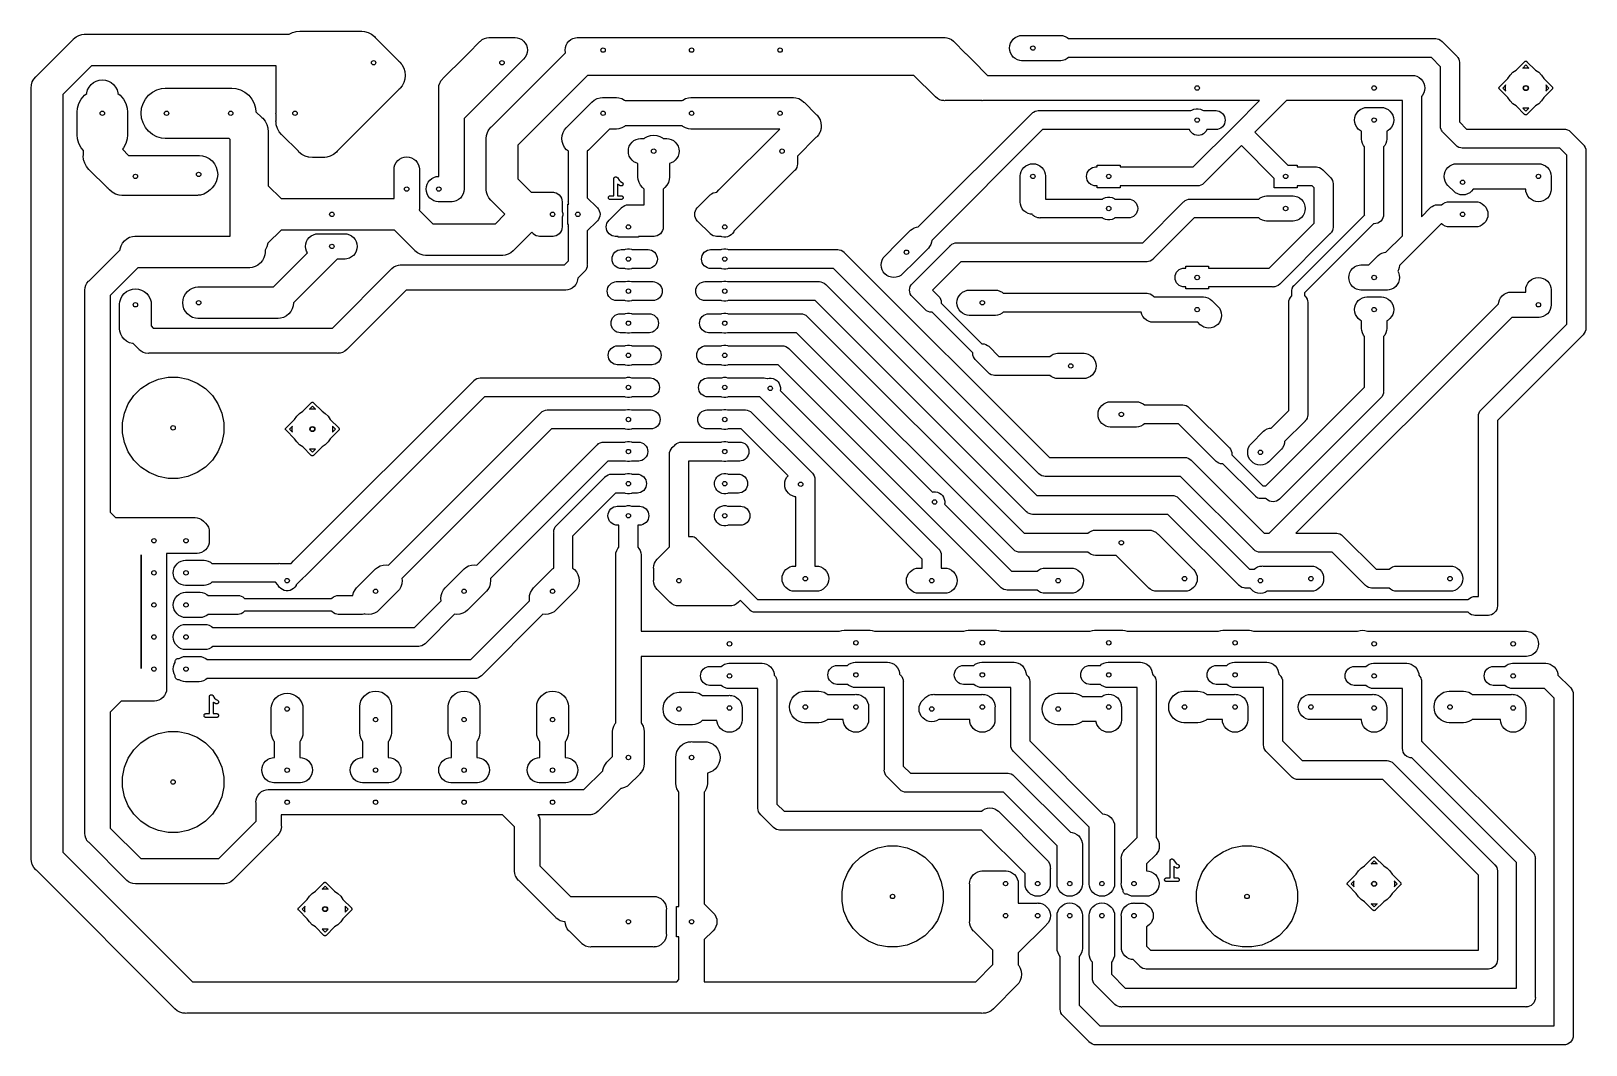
# Model space of a CAD drawing. Extents: x 86 to 209, y -117 to -36.
import ezdxf

# ---------------------------------------------------------------- set-up
doc = ezdxf.new("R2010")
doc.units = 0
doc.layers.add('BLACK', color=7, linetype='CONTINUOUS')

msp = doc.modelspace()

# ---------------------------------------------------------------- linework, layer by layer
at = {"layer": 'BLACK', "linetype": 'CONTINUOUS'}
for p, q in [((89.3022, -36.9556), (89.5193, -36.8396)), ((89.5193, -36.8396), (89.755, -36.7681)), ((89.755, -36.7681), (89.9386, -36.75)), ((89.9386, -36.75), (90, -36.744)), ((90, -36.744), (90.0614, -36.75)), ((90.0614, -36.75), (106.159, -36.75)), ((106.159, -36.75), (106.163, -36.7468)), ((106.163, -36.7468), (106.423, -36.6075)), ((106.423, -36.6075), (106.64, -36.5417)), ((106.64, -36.5417), (106.706, -36.5217)), ((106.706, -36.5217), (107, -36.4927)), ((107, -36.4927), (107.074, -36.5)), ((107.074, -36.5), (111.546, -36.5)), ((111.546, -36.5), (111.62, -36.4927)), ((111.62, -36.4927), (111.694, -36.5)), ((111.694, -36.5), (111.766, -36.5)), ((111.766, -36.5), (111.84, -36.4927)), ((111.84, -36.4927), (111.914, -36.5)), ((111.914, -36.5), (112.134, -36.5217)), ((112.134, -36.5217), (112.417, -36.6075)), ((112.417, -36.6075), (112.677, -36.7468)), ((112.677, -36.7468), (112.906, -36.9342)), ((163.775, -36.9117), (163.964, -36.8545)), ((163.964, -36.8545), (164.111, -36.84)), ((164.111, -36.84), (167.209, -36.84)), ((167.209, -36.84), (167.356, -36.8545)), ((167.356, -36.8545), (167.545, -36.9117)), ((86.1595, -40.0727), (89.0727, -37.1595)), ((89.0727, -37.1595), (89.1118, -37.1118)), ((89.1118, -37.1118), (89.3022, -36.9556)), ((112.906, -36.9342), (112.953, -36.9915)), ((112.953, -36.9915), (114.849, -38.8872)), ((120.328, -38.2582), (121.258, -37.3276)), ((121.258, -37.3276), (121.289, -37.2895)), ((121.289, -37.2895), (121.442, -37.1645)), ((121.442, -37.1645), (121.615, -37.0717)), ((121.615, -37.0717), (121.804, -37.0145)), ((121.804, -37.0145), (121.951, -37)), ((121.951, -37), (122, -36.9952)), ((122, -36.9952), (122.049, -37)), ((122.049, -37), (123.951, -37)), ((123.951, -37), (124, -36.9952)), ((124, -36.9952), (124.049, -37)), ((124.049, -37), (124.196, -37.0145)), ((124.196, -37.0145), (124.385, -37.0717)), ((124.385, -37.0717), (124.558, -37.1645)), ((124.558, -37.1645), (124.711, -37.2895)), ((124.711, -37.2895), (124.835, -37.4417)), ((124.835, -37.4417), (124.928, -37.6155)), ((124.928, -37.6155), (124.986, -37.804)), ((124.986, -37.804), (125.005, -38)), ((125.005, -38), (124.986, -38.196)), ((127.995, -38), (128.014, -37.804)), ((128.014, -38.196), (127.995, -38)), ((128.014, -37.804), (128.072, -37.6155)), ((128.072, -37.6155), (128.165, -37.4417)), ((128.165, -37.4417), (128.289, -37.2895)), ((128.289, -37.2895), (128.442, -37.1645)), ((128.442, -37.1645), (128.615, -37.0717)), ((128.615, -37.0717), (128.804, -37.0145)), ((128.804, -37.0145), (128.951, -37)), ((128.951, -37), (157.951, -37)), ((157.951, -37), (158, -36.9952)), ((158, -36.9952), (158.049, -37)), ((158.049, -37), (158.196, -37.0145)), ((158.196, -37.0145), (158.385, -37.0717)), ((158.385, -37.0717), (158.558, -37.1645)), ((158.558, -37.1645), (158.711, -37.2895)), ((158.711, -37.2895), (158.742, -37.3276)), ((158.742, -37.3276), (159.672, -38.2582)), ((163.155, -37.84), (163.174, -37.644)), ((163.174, -38.036), (163.155, -37.84)), ((163.174, -37.644), (163.232, -37.4555)), ((163.232, -38.2245), (163.174, -38.036)), ((163.232, -37.4555), (163.325, -37.2817)), ((163.325, -37.2817), (163.449, -37.1295)), ((163.449, -37.1295), (163.602, -37.0045)), ((163.602, -37.0045), (163.775, -36.9117)), ((167.545, -36.9117), (167.718, -37.0045)), ((167.718, -37.0045), (167.822, -37.09)), ((167.822, -37.09), (196.803, -37.09)), ((196.803, -37.09), (196.84, -37.0864)), ((196.84, -37.0864), (196.877, -37.09)), ((196.877, -37.09), (196.877, -37.09)), ((196.877, -37.09), (196.987, -37.1009)), ((196.987, -37.1009), (197.128, -37.1437)), ((197.128, -37.1437), (197.259, -37.2134)), ((197.259, -37.2134), (197.373, -37.3071)), ((197.373, -37.3071), (197.396, -37.3357)), ((197.396, -37.3357), (198.504, -38.4436)), ((90.5178, -39.25), (88.25, -41.5178)), ((105.12, -39.25), (90.5178, -39.25)), ((105.12, -42.9263), (105.12, -39.25)), ((114.849, -38.8872), (114.906, -38.9342)), ((114.906, -38.9342), (114.953, -38.9914)), ((114.953, -38.9914), (114.953, -38.9914)), ((114.953, -38.9914), (115.029, -39.084)), ((115.029, -39.084), (115.093, -39.1626)), ((115.093, -39.1626), (115.137, -39.245)), ((115.137, -39.245), (115.233, -39.4232)), ((118.328, -40.2582), (120.05, -38.5363)), ((124.472, -38.9417), (120, -43.4142)), ((120.05, -38.5363), (120.328, -38.2582)), ((120.328, -38.2582), (120.328, -38.2582)), ((122.16, -44.0727), (128.02, -38.2127)), ((124.672, -38.7418), (124.472, -38.9417)), ((124.711, -38.7105), (124.672, -38.7418)), ((124.835, -38.5583), (124.711, -38.7105)), ((124.928, -38.3845), (124.835, -38.5583)), ((124.986, -38.196), (124.928, -38.3845)), ((128.02, -38.2127), (128.014, -38.196)), ((159.672, -38.2582), (159.711, -38.2895)), ((159.711, -38.2895), (159.742, -38.3276)), ((159.742, -38.3276), (160.242, -38.8276)), ((160.242, -38.8276), (161.414, -40)), ((160.242, -38.8276), (160.242, -38.8276)), ((163.325, -38.3983), (163.232, -38.2245)), ((163.449, -38.5505), (163.325, -38.3983)), ((163.602, -38.6755), (163.449, -38.5505)), ((163.775, -38.7683), (163.602, -38.6755)), ((163.964, -38.8255), (163.775, -38.7683)), ((164.111, -38.84), (163.964, -38.8255)), ((167.209, -38.84), (164.111, -38.84)), ((167.356, -38.8255), (167.209, -38.84)), ((167.545, -38.7683), (167.356, -38.8255)), ((167.718, -38.6755), (167.545, -38.7683)), ((167.822, -38.59), (167.718, -38.6755)), ((196.529, -38.59), (167.822, -38.59)), ((197.25, -39.3107), (196.529, -38.59)), ((197.25, -43.9632), (197.25, -39.3107)), ((198.504, -38.4436), (198.533, -38.4671)), ((198.533, -38.4671), (198.556, -38.4957)), ((198.556, -38.4957), (198.556, -38.4957)), ((198.556, -38.4957), (198.6, -38.549)), ((198.6, -38.549), (198.627, -38.5813)), ((198.627, -38.5813), (198.696, -38.7116)), ((198.696, -38.7116), (198.739, -38.853)), ((198.739, -38.853), (198.75, -38.9632)), ((198.75, -38.9632), (198.75, -38.9632)), ((198.75, -38.9632), (198.754, -39)), ((198.754, -39), (198.75, -39.0368)), ((198.75, -39.0368), (198.75, -43.6893)), ((203.239, -39.5841), (203.907, -38.9159)), ((204, -39.1768), (203.76, -39.4163)), ((203.907, -38.9159), (203.911, -38.9112)), ((203.911, -38.9112), (203.916, -38.9073)), ((203.916, -38.9073), (203.93, -38.8956)), ((203.916, -38.9073), (203.916, -38.9073)), ((203.93, -38.8956), (203.952, -38.884)), ((203.952, -38.884), (203.975, -38.8768)), ((203.975, -38.8768), (204, -38.8744)), ((204, -38.8744), (204, -38.8744)), ((204, -38.8744), (204.025, -38.8768)), ((204.24, -39.4163), (204, -39.1768)), ((204.025, -38.8768), (204.048, -38.884)), ((204.048, -38.884), (204.07, -38.8956)), ((204.07, -38.8956), (204.089, -38.9112)), ((204.089, -38.9112), (204.093, -38.916)), ((204.093, -38.916), (204.761, -39.5841)), ((85.7681, -40.755), (85.8396, -40.5193)), ((85.8396, -40.5193), (85.9097, -40.3881)), ((85.9097, -40.3881), (85.9556, -40.3022)), ((85.9556, -40.3022), (86.1118, -40.1118)), ((86.1118, -40.1118), (86.1595, -40.0727)), ((90.4918, -40.7318), (90.6822, -40.5756)), ((90.6822, -40.5756), (90.8993, -40.4596)), ((90.8993, -40.4596), (91.135, -40.3881)), ((91.135, -40.3881), (91.38, -40.364)), ((91.38, -40.364), (91.625, -40.3881)), ((91.625, -40.3881), (91.8607, -40.4596)), ((91.8607, -40.4596), (92.0778, -40.5756)), ((92.0778, -40.5756), (92.2682, -40.7318)), ((115.233, -40.5768), (115.093, -40.8374)), ((115.233, -39.4232), (115.318, -39.7059)), ((115.318, -40.2941), (115.233, -40.5768)), ((115.318, -39.7059), (115.347, -40)), ((115.347, -40), (115.318, -40.2941)), ((115.347, -40), (115.347, -40)), ((118.072, -40.6155), (118.123, -40.5193)), ((118.123, -40.5193), (118.165, -40.4417)), ((118.165, -40.4417), (118.289, -40.2895)), ((118.289, -40.2895), (118.328, -40.2582)), ((129.768, -40), (124.25, -45.5178)), ((155.586, -40), (129.768, -40)), ((157.258, -41.6724), (155.586, -40)), ((161.414, -40), (195.049, -40)), ((195.049, -40), (195.196, -40.0145)), ((195.196, -40.0145), (195.385, -40.0717)), ((195.385, -40.0717), (195.558, -40.1645)), ((195.558, -40.1645), (195.711, -40.2895)), ((195.711, -40.2895), (195.835, -40.4417)), ((195.835, -40.4417), (195.928, -40.6155)), ((201.916, -40.9073), (202.584, -40.2391)), ((202.584, -40.2391), (202.757, -39.9801)), ((202.757, -39.9801), (202.98, -39.7572)), ((202.98, -39.7572), (203.239, -39.5841)), ((203.76, -39.4163), (203.842, -39.4)), ((203.842, -39.4), (204.158, -39.4)), ((204.158, -39.4), (204.24, -39.4163)), ((204.761, -39.5841), (205.02, -39.7572)), ((205.02, -39.7572), (205.243, -39.9801)), ((205.243, -39.9801), (205.416, -40.2391)), ((205.416, -40.2391), (206.084, -40.9073)), ((85.744, -41), (85.7681, -40.755)), ((85.75, -41.0614), (85.744, -41)), ((85.75, -101.939), (85.75, -41.0614)), ((88.25, -41.5178), (88.25, -101.482)), ((89.709, -41.8835), (89.9589, -41.5789)), ((89.9589, -41.5789), (90.1429, -41.428)), ((90.1429, -41.428), (90.1481, -41.375)), ((90.1481, -41.375), (90.2196, -41.1393)), ((90.2196, -41.1393), (90.3356, -40.9222)), ((90.3356, -40.9222), (90.4918, -40.7318)), ((92.2682, -40.7318), (92.4244, -40.9222)), ((92.4244, -40.9222), (92.5404, -41.1393)), ((92.5404, -41.1393), (92.6119, -41.375)), ((92.6119, -41.375), (92.6171, -41.428)), ((92.6171, -41.428), (92.8011, -41.5789)), ((92.8011, -41.5789), (93.051, -41.8835)), ((94.789, -41.8835), (95.0389, -41.5789)), ((95.0389, -41.5789), (95.3435, -41.329)), ((95.3435, -41.329), (95.6909, -41.1433)), ((95.6909, -41.1433), (96.0679, -41.0289)), ((96.0679, -41.0289), (96.3617, -41)), ((96.3617, -41), (101.638, -41)), ((101.638, -41), (101.932, -41.0289)), ((101.932, -41.0289), (102.309, -41.1433)), ((102.309, -41.1433), (102.657, -41.329)), ((102.657, -41.329), (102.961, -41.5789)), ((102.961, -41.5789), (103.211, -41.8835)), ((114.849, -41.1128), (109.953, -46.0085)), ((114.906, -41.0658), (114.849, -41.1128)), ((114.953, -41.0086), (114.906, -41.0658)), ((115.093, -40.8374), (114.953, -41.0086)), ((114.953, -41.0086), (114.953, -41.0086)), ((117.995, -41), (118.014, -40.804)), ((118, -41.0491), (117.995, -41)), ((118, -42.9509), (118, -41.0491)), ((118.014, -40.804), (118.072, -40.6155)), ((130.519, -41.8396), (130.755, -41.7681)), ((130.755, -41.7681), (130.939, -41.75)), ((130.939, -41.75), (131, -41.744)), ((130.939, -41.75), (130.939, -41.75)), ((131, -41.744), (131.061, -41.75)), ((131.061, -41.75), (132.061, -41.75)), ((132.061, -41.75), (132.245, -41.7681)), ((132.245, -41.7681), (132.481, -41.8396)), ((137.519, -41.8396), (137.755, -41.7681)), ((137.755, -41.7681), (137.939, -41.75)), ((137.939, -41.75), (145.939, -41.75)), ((145.939, -41.75), (146, -41.744)), ((146, -41.744), (146.061, -41.75)), ((146.061, -41.75), (146.061, -41.75)), ((146.061, -41.75), (146.245, -41.7681)), ((146.245, -41.7681), (146.481, -41.8396)), ((157.289, -41.7105), (157.258, -41.6724)), ((157.442, -41.8355), (157.289, -41.7105)), ((195.835, -41.5583), (195.75, -41.6624)), ((195.75, -41.6624), (195.75, -51.1893)), ((195.928, -41.3845), (195.835, -41.5583)), ((195.928, -40.6155), (195.986, -40.804)), ((195.986, -41.196), (195.928, -41.3845)), ((195.986, -40.804), (196.005, -41)), ((196.005, -41), (195.986, -41.196)), ((201.874, -41), (201.877, -40.9755)), ((201.877, -41.0245), (201.874, -41)), ((201.877, -40.9755), (201.884, -40.9519)), ((201.884, -41.0481), (201.877, -41.0245)), ((201.884, -40.9519), (201.896, -40.9302)), ((201.896, -41.0698), (201.884, -41.0481)), ((201.896, -40.9302), (201.897, -40.9283)), ((201.911, -41.0888), (201.896, -41.0698)), ((201.897, -40.9283), (201.911, -40.9112)), ((201.911, -40.9112), (201.916, -40.9073)), ((201.916, -41.0927), (201.911, -41.0888)), ((202.584, -41.7609), (201.916, -41.0927)), ((202.416, -40.7605), (202.177, -41)), ((202.177, -41), (202.416, -41.2395)), ((202.4, -40.8424), (202.416, -40.7605)), ((202.4, -41.1576), (202.4, -40.8424)), ((202.416, -41.2395), (202.4, -41.1576)), ((202.757, -42.0199), (202.584, -41.7609)), ((205.416, -41.7609), (205.243, -42.0199)), ((206.084, -41.0927), (205.416, -41.7609)), ((205.823, -41), (205.584, -40.7605)), ((205.584, -40.7605), (205.6, -40.8424)), ((205.584, -41.2395), (205.823, -41)), ((205.6, -41.1576), (205.584, -41.2395)), ((205.6, -40.8424), (205.6, -41.1576)), ((206.084, -40.9073), (206.089, -40.9112)), ((206.089, -41.0888), (206.084, -41.0927)), ((206.089, -40.9112), (206.093, -40.9159)), ((206.093, -41.0841), (206.089, -41.0888)), ((206.093, -40.9159), (206.093, -40.9159)), ((206.093, -40.9159), (206.104, -40.9302)), ((206.104, -41.0698), (206.093, -41.0841)), ((206.093, -41.0841), (206.093, -41.0841)), ((206.104, -40.9302), (206.116, -40.9519)), ((206.116, -41.0481), (206.104, -41.0698)), ((206.116, -40.9519), (206.123, -40.9755)), ((206.123, -41.0245), (206.116, -41.0481)), ((206.123, -40.9755), (206.123, -40.9755)), ((206.123, -40.9755), (206.126, -41)), ((206.126, -41), (206.123, -41.0245)), ((89.38, -42.9017), (89.4089, -42.6079)), ((89.38, -44.7183), (89.38, -42.9017)), ((89.4089, -42.6079), (89.5233, -42.2309)), ((89.5233, -42.2309), (89.709, -41.8835)), ((93.051, -41.8835), (93.2367, -42.2309)), ((93.2367, -42.2309), (93.3511, -42.6079)), ((93.3511, -42.6079), (93.38, -42.9017)), ((93.38, -42.9017), (93.38, -44.7183)), ((94.4503, -43), (94.4889, -42.6079)), ((94.4889, -43.3921), (94.4503, -43)), ((94.4889, -42.6079), (94.6033, -42.2309)), ((94.6033, -42.2309), (94.789, -41.8835)), ((103.211, -41.8835), (103.397, -42.2309)), ((103.397, -42.2309), (103.511, -42.6079)), ((103.511, -42.6079), (103.537, -42.8762)), ((103.537, -42.8762), (104.009, -43.3472)), ((105.113, -43), (105.12, -42.9263)), ((105.12, -43.0737), (105.113, -43)), ((117.995, -43), (118, -42.9509)), ((118, -43.0491), (117.995, -43)), ((118, -48), (118, -43.0491)), ((128.073, -44.1595), (130.073, -42.1595)), ((130.073, -42.1595), (130.112, -42.1118)), ((130.112, -42.1118), (130.302, -41.9556)), ((130.302, -41.9556), (130.519, -41.8396)), ((132.481, -41.8396), (132.698, -41.9556)), ((132.698, -41.9556), (132.752, -42)), ((132.752, -42), (137.248, -42)), ((137.248, -42), (137.302, -41.9556)), ((137.302, -41.9556), (137.519, -41.8396)), ((146.481, -41.8396), (146.698, -41.9556)), ((146.698, -41.9556), (146.888, -42.1118)), ((146.888, -42.1118), (146.927, -42.1595)), ((146.927, -42.1595), (147.84, -43.0727)), ((155.938, -52.0013), (164.904, -43.0357)), ((157.615, -41.9283), (157.442, -41.8355)), ((157.804, -41.9855), (157.615, -41.9283)), ((157.951, -42), (157.804, -41.9855)), ((158, -42.0048), (157.951, -42)), ((157.951, -42), (157.951, -42)), ((158.049, -42), (158, -42.0048)), ((160.951, -42), (158.049, -42)), ((161, -42.0048), (160.951, -42)), ((161.049, -42), (161, -42.0048)), ((182.939, -42), (161.049, -42)), ((164.904, -43.0357), (164.927, -43.0071)), ((164.927, -43.0071), (164.956, -42.9836)), ((164.956, -42.9836), (165.002, -42.9458)), ((164.956, -42.9836), (164.956, -42.9836)), ((165.002, -42.9458), (165.041, -42.9134)), ((165.041, -42.9134), (165.172, -42.8437)), ((165.172, -42.8437), (165.313, -42.8009)), ((165.313, -42.8009), (165.423, -42.79)), ((165.423, -42.79), (165.46, -42.7864)), ((165.423, -42.79), (165.423, -42.79)), ((165.46, -42.7864), (165.497, -42.79)), ((165.497, -42.79), (177.502, -42.79)), ((177.502, -42.79), (177.574, -42.7424)), ((177.574, -42.7424), (177.737, -42.6746)), ((177.737, -42.6746), (177.911, -42.64)), ((177.911, -42.64), (178.089, -42.64)), ((178.089, -42.64), (178.263, -42.6746)), ((178.263, -42.6746), (178.426, -42.7424)), ((178.426, -42.7424), (178.498, -42.79)), ((178.498, -42.79), (179.497, -42.79)), ((179.497, -42.79), (179.607, -42.8009)), ((179.607, -42.8009), (179.748, -42.8437)), ((179.748, -42.8437), (179.879, -42.9134)), ((179.879, -42.9134), (179.993, -43.0071)), ((179.993, -43.0071), (180.087, -43.1213)), ((180.996, -43.9436), (182.939, -42)), ((185.061, -42), (182.561, -44.5)), ((194.25, -42), (185.061, -42)), ((190.532, -43.1555), (190.625, -42.9817)), ((190.625, -42.9817), (190.749, -42.8295)), ((190.749, -42.8295), (190.902, -42.7045)), ((190.902, -42.7045), (191.075, -42.6117)), ((191.075, -42.6117), (191.264, -42.5545)), ((191.264, -42.5545), (191.411, -42.54)), ((191.411, -42.54), (191.951, -42.54)), ((191.951, -42.54), (192, -42.5352)), ((192, -42.5352), (192.049, -42.54)), ((192.049, -42.54), (192.589, -42.54)), ((192.589, -42.54), (192.736, -42.5545)), ((192.736, -42.5545), (192.925, -42.6117)), ((192.925, -42.6117), (193.098, -42.7045)), ((193.098, -42.7045), (193.251, -42.8295)), ((193.251, -42.8295), (193.375, -42.9817)), ((193.375, -42.9817), (193.468, -43.1555)), ((194.25, -52.6893), (194.25, -42)), ((202.98, -42.2428), (202.757, -42.0199)), ((203.239, -42.4159), (202.98, -42.2428)), ((203.907, -43.0841), (203.239, -42.4159)), ((203.842, -42.6), (203.76, -42.5837)), ((203.76, -42.5837), (204, -42.8232)), ((204.158, -42.6), (203.842, -42.6)), ((204, -42.8232), (204.24, -42.5837)), ((204.761, -42.4159), (204.093, -43.084)), ((204.24, -42.5837), (204.158, -42.6)), ((205.02, -42.2428), (204.761, -42.4159)), ((205.243, -42.0199), (205.02, -42.2428)), ((94.6033, -43.7691), (94.4889, -43.3921)), ((94.789, -44.1165), (94.6033, -43.7691)), ((95.0389, -44.4211), (94.789, -44.1165)), ((104.009, -43.3472), (104.066, -43.3942)), ((104.066, -43.3942), (104.253, -43.6226)), ((104.253, -43.6226), (104.393, -43.8832)), ((104.393, -43.8832), (104.473, -44.147)), ((104.473, -44.147), (104.478, -44.1659)), ((104.478, -44.1659), (104.507, -44.46)), ((105.113, -43.62), (105.12, -43.5463)), ((105.12, -43.6937), (105.113, -43.62)), ((105.12, -43.5463), (105.12, -43.0737)), ((105.142, -43.9141), (105.12, -43.6937)), ((105.12, -43.6937), (105.12, -43.6937)), ((105.227, -44.1968), (105.142, -43.9141)), ((105.367, -44.4574), (105.227, -44.1968)), ((120, -43.4142), (120, -48.9509)), ((121.956, -44.3022), (122.112, -44.1118)), ((122.112, -44.1118), (122.16, -44.0727)), ((127.956, -44.3022), (128.073, -44.1595)), ((131.518, -44.25), (129.84, -45.9273)), ((132.061, -44.25), (131.518, -44.25)), ((132.245, -44.2319), (132.061, -44.25)), ((132.481, -44.1604), (132.245, -44.2319)), ((132.698, -44.0444), (132.481, -44.1604)), ((132.752, -44), (132.698, -44.0444)), ((137.248, -44), (132.752, -44)), ((137.302, -44.0444), (137.248, -44)), ((137.519, -44.1604), (137.302, -44.0444)), ((137.755, -44.2319), (137.519, -44.1604)), ((137.939, -44.25), (137.755, -44.2319)), ((144.982, -44.25), (137.939, -44.25)), ((140.16, -49.0727), (144.982, -44.25)), ((147.84, -43.0727), (147.888, -43.1118)), ((147.888, -43.1118), (147.927, -43.1595)), ((147.927, -43.1595), (147.927, -43.1595)), ((147.927, -43.1595), (148.044, -43.3022)), ((148.044, -43.3022), (148.16, -43.5193)), ((148.16, -43.5193), (148.232, -43.755)), ((148.232, -44.245), (148.215, -44.3022)), ((148.232, -43.755), (148.256, -44)), ((148.24, -44.1659), (148.232, -44.245)), ((148.256, -44), (148.24, -44.1659)), ((177.689, -47.25), (180.944, -43.9957)), ((179.607, -44.2791), (179.497, -44.29)), ((179.748, -44.2363), (179.607, -44.2791)), ((179.879, -44.1666), (179.748, -44.2363)), ((179.993, -44.0729), (179.879, -44.1666)), ((180.087, -43.9587), (179.993, -44.0729)), ((180.087, -43.1213), (180.156, -43.2516)), ((180.156, -43.8284), (180.087, -43.9587)), ((180.156, -43.2516), (180.199, -43.393)), ((180.199, -43.687), (180.156, -43.8284)), ((180.199, -43.393), (180.214, -43.54)), ((180.214, -43.54), (180.199, -43.687)), ((180.944, -43.9957), (180.967, -43.9671)), ((180.967, -43.9671), (180.996, -43.9436)), ((180.996, -43.9436), (180.996, -43.9436)), ((180.996, -43.9436), (180.996, -43.9436)), ((190.455, -43.54), (190.474, -43.344)), ((190.474, -43.736), (190.455, -43.54)), ((190.474, -43.344), (190.532, -43.1555)), ((190.532, -43.9245), (190.474, -43.736)), ((190.625, -44.0983), (190.532, -43.9245)), ((190.749, -44.2505), (190.625, -44.0983)), ((190.902, -44.3755), (190.749, -44.2505)), ((193.251, -44.2505), (193.098, -44.3755)), ((193.375, -44.0983), (193.251, -44.2505)), ((193.468, -43.9245), (193.375, -44.0983)), ((193.468, -43.1555), (193.526, -43.344)), ((193.526, -43.736), (193.468, -43.9245)), ((193.526, -43.344), (193.545, -43.54)), ((193.545, -43.54), (193.526, -43.736)), ((197.246, -44), (197.25, -43.9632)), ((197.261, -44.147), (197.246, -44)), ((197.304, -44.2884), (197.261, -44.147)), ((198.75, -43.6893), (199.311, -44.25)), ((199.311, -44.25), (206.963, -44.25)), ((203.911, -43.0888), (203.907, -43.0841)), ((203.916, -43.0927), (203.911, -43.0888)), ((203.93, -43.1044), (203.916, -43.0927)), ((203.916, -43.0927), (203.916, -43.0927)), ((203.952, -43.116), (203.93, -43.1044)), ((203.975, -43.1232), (203.952, -43.116)), ((204, -43.1256), (203.975, -43.1232)), ((204.025, -43.1232), (204, -43.1256)), ((204, -43.1256), (204, -43.1256)), ((204.048, -43.116), (204.025, -43.1232)), ((204.07, -43.1044), (204.048, -43.116)), ((204.089, -43.0888), (204.07, -43.1044)), ((204.093, -43.084), (204.089, -43.0888)), ((206.963, -44.25), (207, -44.2464)), ((207, -44.2464), (207.037, -44.25)), ((207.037, -44.25), (207.037, -44.25)), ((207.037, -44.25), (207.147, -44.2609)), ((207.147, -44.2609), (207.288, -44.3037)), ((89.4089, -45.0121), (89.38, -44.7183)), ((89.5233, -45.3891), (89.4089, -45.0121)), ((89.709, -45.7365), (89.5233, -45.3891)), ((93.2367, -45.3891), (93.051, -45.7365)), ((93.3511, -45.0121), (93.2367, -45.3891)), ((93.38, -44.7183), (93.3511, -45.0121)), ((95.3435, -44.671), (95.0389, -44.4211)), ((95.6909, -44.8567), (95.3435, -44.671)), ((96.0679, -44.9711), (95.6909, -44.8567)), ((96.3617, -45), (96.0679, -44.9711)), ((101.419, -45), (96.3617, -45)), ((101.5, -45.0813), (101.419, -45)), ((101.5, -45.9263), (101.5, -45.0813)), ((104.507, -44.46), (104.5, -44.5337)), ((104.5, -44.5337), (104.5, -48.7322)), ((105.554, -44.6858), (105.367, -44.4574)), ((105.611, -44.7328), (105.554, -44.6858)), ((106.887, -46.0086), (105.611, -44.7328)), ((121.744, -45), (121.768, -44.755)), ((121.75, -45.0614), (121.744, -45)), ((121.75, -47.9386), (121.75, -45.0614)), ((121.768, -44.755), (121.84, -44.5193)), ((121.84, -44.5193), (121.911, -44.3863)), ((121.911, -44.3863), (121.956, -44.3022)), ((127.744, -45), (127.768, -44.755)), ((127.768, -45.245), (127.744, -45)), ((127.768, -44.755), (127.84, -44.5193)), ((127.84, -45.4807), (127.768, -45.245)), ((127.84, -44.5193), (127.956, -44.3022)), ((127.956, -45.6978), (127.84, -45.4807)), ((133.072, -45.6155), (133.165, -45.4417)), ((133.165, -45.4417), (133.289, -45.2895)), ((133.289, -45.2895), (133.442, -45.1645)), ((133.442, -45.1645), (133.615, -45.0717)), ((133.615, -45.0717), (133.804, -45.0145)), ((133.804, -45.0145), (133.951, -45)), ((133.951, -45), (134.248, -45)), ((134.248, -45), (134.302, -44.9556)), ((134.302, -44.9556), (134.519, -44.8396)), ((134.519, -44.8396), (134.755, -44.7681)), ((134.755, -44.7681), (135, -44.744)), ((135, -44.744), (135.245, -44.7681)), ((135.245, -44.7681), (135.481, -44.8396)), ((135.481, -44.8396), (135.698, -44.9556)), ((135.698, -44.9556), (135.752, -45)), ((135.752, -45), (136.049, -45)), ((136.049, -45), (136.196, -45.0145)), ((136.196, -45.0145), (136.385, -45.0717)), ((136.385, -45.0717), (136.558, -45.1645)), ((136.558, -45.1645), (136.711, -45.2895)), ((136.711, -45.2895), (136.835, -45.4417)), ((136.835, -45.4417), (136.928, -45.6155)), ((147.84, -44.9273), (146.368, -46.4)), ((147.888, -44.8882), (147.84, -44.9273)), ((147.928, -44.8396), (147.888, -44.8882)), ((148.044, -44.6978), (147.928, -44.8396)), ((148.133, -44.5329), (148.044, -44.6978)), ((148.16, -44.4807), (148.133, -44.5329)), ((148.215, -44.3022), (148.16, -44.4807)), ((165.771, -44.29), (156.999, -53.0619)), ((177.385, -44.29), (165.771, -44.29)), ((177.453, -44.4187), (177.385, -44.29)), ((177.547, -44.5329), (177.453, -44.4187)), ((177.661, -44.6266), (177.547, -44.5329)), ((177.792, -44.6963), (177.661, -44.6266)), ((177.933, -44.7391), (177.792, -44.6963)), ((178.08, -44.7536), (177.933, -44.7391)), ((178.227, -44.7391), (178.08, -44.7536)), ((178.368, -44.6963), (178.227, -44.7391)), ((178.499, -44.6266), (178.368, -44.6963)), ((178.613, -44.5329), (178.499, -44.6266)), ((178.707, -44.4187), (178.613, -44.5329)), ((178.775, -44.29), (178.707, -44.4187)), ((179.497, -44.29), (178.775, -44.29)), ((182.561, -44.5), (185.161, -47.1)), ((191, -44.428), (190.902, -44.3755)), ((191, -45.0491), (191, -44.428)), ((191.014, -45.196), (191, -45.0491)), ((191.072, -45.3845), (191.014, -45.196)), ((191.165, -45.5583), (191.072, -45.3845)), ((192.928, -45.3845), (192.835, -45.5583)), ((192.986, -45.196), (192.928, -45.3845)), ((193, -45.0491), (192.986, -45.196)), ((193.098, -44.3755), (193, -44.428)), ((193, -44.428), (193, -45.0491)), ((197.33, -44.3376), (197.304, -44.2884)), ((197.373, -44.4187), (197.33, -44.3376)), ((197.405, -44.4574), (197.373, -44.4187)), ((197.444, -44.5043), (197.405, -44.4574)), ((197.467, -44.5329), (197.444, -44.5043)), ((197.444, -44.5043), (197.444, -44.5043)), ((197.496, -44.5564), (197.467, -44.5329)), ((198.444, -45.5043), (197.496, -44.5564)), ((198.467, -45.5329), (198.444, -45.5043)), ((207.288, -44.3037), (207.419, -44.3734)), ((207.419, -44.3734), (207.533, -44.4671)), ((207.533, -44.4671), (207.556, -44.4957)), ((207.556, -44.4957), (208.504, -45.4436)), ((208.504, -45.4436), (208.533, -45.4671)), ((208.533, -45.4671), (208.556, -45.4957)), ((208.556, -45.4957), (208.556, -45.4957)), ((208.556, -45.4957), (208.608, -45.5583)), ((89.88, -45.9449), (89.709, -45.7365)), ((89.8727, -46.38), (89.88, -46.3063)), ((89.9017, -46.6741), (89.8727, -46.38)), ((89.88, -46.3063), (89.88, -45.9449)), ((89.9178, -46.7272), (89.9017, -46.6741)), ((89.9875, -46.9568), (89.9178, -46.7272)), ((93.051, -45.7365), (92.9639, -45.8426)), ((92.9639, -45.8426), (93.4613, -46.34)), ((93.4613, -46.34), (94.7663, -46.34)), ((94.7663, -46.34), (94.84, -46.3327)), ((94.84, -46.3327), (94.9137, -46.34)), ((94.9137, -46.34), (98.9263, -46.34)), ((98.9263, -46.34), (99, -46.3327)), ((99, -46.3327), (99.0737, -46.34)), ((99.0737, -46.34), (99.0737, -46.34)), ((99.0737, -46.34), (99.2941, -46.3617)), ((99.2941, -46.3617), (99.5768, -46.4475)), ((99.5768, -46.4475), (99.8374, -46.5868)), ((99.8374, -46.5868), (100.066, -46.7742)), ((101.5, -47.9263), (101.5, -45.9263)), ((106.934, -46.0658), (106.887, -46.0086)), ((107.163, -46.2532), (106.934, -46.0658)), ((107.423, -46.3925), (107.163, -46.2532)), ((107.693, -46.4745), (107.423, -46.3925)), ((107.706, -46.4783), (107.693, -46.4745)), ((108, -46.5073), (107.706, -46.4783)), ((108.074, -46.5), (108, -46.5073)), ((108.766, -46.5), (108.074, -46.5)), ((108.84, -46.5073), (108.766, -46.5)), ((108.914, -46.5), (108.84, -46.5073)), ((108.987, -46.4927), (108.914, -46.5)), ((109.134, -46.4783), (108.987, -46.4927)), ((109.147, -46.4745), (109.134, -46.4783)), ((109.417, -46.3925), (109.147, -46.4745)), ((109.677, -46.2532), (109.417, -46.3925)), ((109.906, -46.0658), (109.677, -46.2532)), ((109.953, -46.0085), (109.906, -46.0658)), ((114.749, -46.7495), (114.902, -46.6245)), ((114.902, -46.6245), (115.075, -46.5317)), ((115.075, -46.5317), (115.264, -46.4745)), ((115.264, -46.4745), (115.46, -46.4552)), ((115.46, -46.4552), (115.656, -46.4745)), ((115.656, -46.4745), (115.845, -46.5317)), ((115.845, -46.5317), (116.018, -46.6245)), ((116.018, -46.6245), (116.171, -46.7495)), ((124.25, -45.5178), (124.25, -48.1893)), ((128.112, -45.8882), (127.956, -45.6978)), ((128.25, -46.0015), (128.112, -45.8882)), ((128.25, -49.9632), (128.25, -46.0015)), ((129.84, -45.9273), (129.75, -46.0015)), ((129.75, -46.0015), (129.75, -49.6893)), ((132.995, -46), (133.014, -45.804)), ((133.014, -46.196), (132.995, -46)), ((133.014, -45.804), (133.072, -45.6155)), ((133.072, -46.3845), (133.014, -46.196)), ((133.165, -46.5583), (133.072, -46.3845)), ((133.289, -46.7105), (133.165, -46.5583)), ((133.442, -46.8355), (133.289, -46.7105)), ((136.711, -46.7105), (136.558, -46.8355)), ((136.835, -46.5583), (136.711, -46.7105)), ((136.928, -46.3845), (136.835, -46.5583)), ((136.928, -45.6155), (136.986, -45.804)), ((136.986, -46.196), (136.928, -46.3845)), ((136.986, -45.804), (137.005, -46)), ((137.005, -46), (136.986, -46.196)), ((146.368, -46.4), (146.37, -46.4232)), ((146.37, -46.4232), (146.37, -46.4232)), ((146.37, -46.4232), (146.374, -46.46)), ((146.374, -46.46), (146.37, -46.4968)), ((146.37, -46.4968), (146.37, -46.9632)), ((181.5, -45.5607), (178.556, -48.5043)), ((184.1, -48.1607), (181.5, -45.5607)), ((191.25, -45.6624), (191.165, -45.5583)), ((191.25, -51.0368), (191.25, -45.6624)), ((192.835, -45.5583), (192.75, -45.6624)), ((192.75, -45.6624), (192.75, -51.0368)), ((198.496, -45.5564), (198.467, -45.5329)), ((198.526, -45.5813), (198.496, -45.5564)), ((198.496, -45.5564), (198.496, -45.5564)), ((198.581, -45.6266), (198.526, -45.5813)), ((198.712, -45.6963), (198.581, -45.6266)), ((198.853, -45.7391), (198.712, -45.6963)), ((198.963, -45.75), (198.853, -45.7391)), ((199, -45.7536), (198.963, -45.75)), ((198.963, -45.75), (198.963, -45.75)), ((199.037, -45.75), (199, -45.7536)), ((206.689, -45.75), (199.037, -45.75)), ((207.25, -46.3107), (206.689, -45.75)), ((207.25, -59.6893), (207.25, -46.3107)), ((208.608, -45.5583), (208.627, -45.5813)), ((208.627, -45.5813), (208.696, -45.7116)), ((208.696, -45.7116), (208.739, -45.853)), ((208.739, -45.853), (208.75, -45.9632)), ((208.75, -45.9632), (208.75, -45.9632)), ((208.75, -45.9632), (208.754, -46)), ((208.754, -46), (208.75, -46.0368)), ((208.75, -46.0368), (208.75, -59.9632)), ((90.1268, -47.2174), (89.9875, -46.9568)), ((90.3142, -47.4458), (90.1268, -47.2174)), ((90.3714, -47.4928), (90.3142, -47.4458)), ((91.7272, -48.8486), (90.3714, -47.4928)), ((100.066, -46.7742), (100.253, -47.0026)), ((100.253, -47.0026), (100.393, -47.2632)), ((100.393, -47.2632), (100.478, -47.5459)), ((100.478, -47.5459), (100.507, -47.84)), ((100.507, -47.84), (100.478, -48.1341)), ((101.5, -52.73), (101.5, -47.9263)), ((101.5, -47.9263), (101.5, -47.9263)), ((114.46, -47.4109), (114.474, -47.264)), ((114.46, -48.9509), (114.46, -47.4109)), ((114.474, -47.264), (114.532, -47.0755)), ((114.532, -47.0755), (114.625, -46.9017)), ((114.625, -46.9017), (114.749, -46.7495)), ((116.171, -46.7495), (116.295, -46.9017)), ((116.295, -46.9017), (116.388, -47.0755)), ((116.388, -47.0755), (116.446, -47.264)), ((116.446, -47.264), (116.46, -47.4109)), ((116.46, -47.4109), (116.46, -50.4909)), ((121.75, -48.9386), (121.75, -47.9386)), ((133.615, -46.9283), (133.442, -46.8355)), ((133.75, -46.9692), (133.615, -46.9283)), ((133.75, -48.0614), (133.75, -46.9692)), ((136.385, -46.9283), (136.25, -46.9692)), ((136.25, -46.9692), (136.25, -48.0614)), ((136.558, -46.8355), (136.385, -46.9283)), ((146.124, -47.5564), (141.348, -52.3325)), ((146.153, -47.5329), (146.124, -47.5564)), ((146.183, -47.4957), (146.153, -47.5329)), ((146.247, -47.4187), (146.183, -47.4957)), ((146.316, -47.2884), (146.247, -47.4187)), ((146.359, -47.147), (146.316, -47.2884)), ((146.361, -47.131), (146.359, -47.147)), ((146.37, -47.0368), (146.361, -47.131)), ((146.37, -46.9632), (146.374, -47)), ((146.374, -47), (146.37, -47.0368)), ((146.37, -47.0368), (146.37, -47.0368)), ((164, -47.9509), (164.014, -47.804)), ((164, -50.0491), (164, -47.9509)), ((164.014, -47.804), (164.072, -47.6155)), ((164.072, -47.6155), (164.165, -47.4417)), ((164.165, -47.4417), (164.289, -47.2895)), ((164.289, -47.2895), (164.442, -47.1645)), ((164.442, -47.1645), (164.615, -47.0717)), ((164.615, -47.0717), (164.804, -47.0145)), ((164.804, -47.0145), (165, -46.9952)), ((165, -46.9952), (165.196, -47.0145)), ((165.196, -47.0145), (165.385, -47.0717)), ((165.385, -47.0717), (165.558, -47.1645)), ((165.558, -47.1645), (165.711, -47.2895)), ((165.711, -47.2895), (165.835, -47.4417)), ((165.835, -47.4417), (165.928, -47.6155)), ((165.928, -47.6155), (165.986, -47.804)), ((165.986, -47.804), (166, -47.9509)), ((166, -47.9509), (166, -49.79)), ((169.246, -48), (169.261, -47.853)), ((169.261, -47.853), (169.304, -47.7116)), ((169.304, -47.7116), (169.373, -47.5813)), ((169.373, -47.5813), (169.467, -47.4671)), ((169.467, -47.4671), (169.581, -47.3734)), ((169.581, -47.3734), (169.712, -47.3037)), ((169.712, -47.3037), (169.853, -47.2609)), ((169.853, -47.2609), (169.963, -47.25)), ((169.963, -47.25), (170.1, -47.25)), ((170.1, -47.25), (170.1, -47.1)), ((170.1, -47.1), (171.9, -47.1)), ((171.9, -47.1), (171.9, -47.25)), ((171.9, -47.25), (177.689, -47.25)), ((185.161, -47.1), (185.9, -47.1)), ((185.9, -47.1), (185.9, -47.25)), ((185.9, -47.25), (187.363, -47.25)), ((187.363, -47.25), (187.4, -47.2464)), ((187.4, -47.2464), (187.437, -47.25)), ((187.437, -47.25), (187.437, -47.25)), ((187.437, -47.25), (187.547, -47.2609)), ((187.547, -47.2609), (187.688, -47.3037)), ((187.688, -47.3037), (187.819, -47.3734)), ((187.819, -47.3734), (187.933, -47.4671)), ((187.933, -47.4671), (187.956, -47.4957)), ((187.956, -47.4957), (188.504, -48.0436)), ((197.535, -48), (197.554, -47.804)), ((197.554, -47.804), (197.612, -47.6155)), ((197.612, -47.6155), (197.705, -47.4417)), ((197.705, -47.4417), (197.829, -47.2895)), ((197.829, -47.2895), (197.982, -47.1645)), ((197.982, -47.1645), (198.155, -47.0717)), ((198.155, -47.0717), (198.344, -47.0145)), ((198.344, -47.0145), (198.491, -47)), ((198.491, -47), (198.54, -46.9952)), ((198.54, -46.9952), (198.589, -47)), ((198.589, -47), (204.951, -47)), ((204.951, -47), (205, -46.9952)), ((205, -46.9952), (205.049, -47)), ((205.049, -47), (205.196, -47.0145)), ((205.196, -47.0145), (205.385, -47.0717)), ((205.385, -47.0717), (205.558, -47.1645)), ((205.558, -47.1645), (205.711, -47.2895)), ((205.711, -47.2895), (205.835, -47.4417)), ((205.835, -47.4417), (205.928, -47.6155)), ((205.928, -47.6155), (205.986, -47.804)), ((205.986, -47.804), (206.005, -48)), ((91.7742, -48.9058), (91.7272, -48.8486)), ((91.8314, -48.9528), (91.7742, -48.9058)), ((91.8872, -49.0085), (91.8314, -48.9528)), ((91.9342, -49.0658), (91.8872, -49.0085)), ((92.1626, -49.2532), (91.9342, -49.0658)), ((99.9058, -49.0658), (99.6774, -49.2532)), ((99.9528, -49.0085), (99.9058, -49.0658)), ((100.009, -48.9528), (99.9528, -49.0085)), ((100.066, -48.9058), (100.009, -48.9528)), ((100.253, -48.6774), (100.066, -48.9058)), ((100.393, -48.4168), (100.253, -48.6774)), ((100.478, -48.1341), (100.393, -48.4168)), ((104.5, -48.7322), (105.518, -49.75)), ((114.46, -49.75), (114.46, -48.9509)), ((116.995, -49), (117.014, -48.804)), ((117.014, -49.196), (116.995, -49)), ((117.014, -48.804), (117.072, -48.6155)), ((117.072, -49.3845), (117.014, -49.196)), ((117.072, -48.6155), (117.165, -48.4417)), ((117.165, -48.4417), (117.289, -48.2895)), ((117.289, -48.2895), (117.442, -48.1645)), ((117.442, -48.1645), (117.615, -48.0717)), ((117.615, -48.0717), (117.804, -48.0145)), ((117.804, -48.0145), (117.951, -48)), ((117.951, -48), (118, -48)), ((119.986, -49.196), (119.928, -49.3845)), ((120.005, -49), (119.986, -49.196)), ((120, -48.9509), (120.005, -49)), ((121.744, -49), (121.75, -48.9386)), ((121.75, -49.0614), (121.744, -49)), ((121.768, -49.245), (121.75, -49.0614)), ((121.75, -49.0614), (121.75, -49.0614)), ((124.25, -48.1893), (124.556, -48.4957)), ((124.556, -48.4957), (124.556, -48.4957)), ((124.556, -48.4957), (125.311, -49.25)), ((131.85, -48.1765), (131.852, -48.1621)), ((131.85, -48.1767), (131.85, -48.1765)), ((131.85, -48.1786), (131.85, -48.1767)), ((131.85, -48.1767), (131.85, -48.1767)), ((131.85, -48.1767), (131.85, -48.1767)), ((131.85, -49.5286), (131.85, -48.1786)), ((131.852, -48.1621), (131.853, -48.1476)), ((131.853, -48.1474), (131.858, -48.1337)), ((131.853, -48.1475), (131.853, -48.1474)), ((131.853, -48.1476), (131.853, -48.1475)), ((131.858, -48.1337), (131.862, -48.1197)), ((131.862, -48.1195), (131.869, -48.107)), ((131.862, -48.1196), (131.862, -48.1195)), ((131.862, -48.1197), (131.862, -48.1196)), ((131.869, -48.107), (131.876, -48.094)), ((131.876, -48.0938), (131.886, -48.0827)), ((131.876, -48.0939), (131.876, -48.0938)), ((131.876, -48.094), (131.876, -48.0939)), ((131.886, -48.0827), (131.895, -48.0716)), ((131.895, -48.0714), (131.906, -48.0623)), ((131.895, -48.0715), (131.895, -48.0714)), ((131.895, -48.0716), (131.895, -48.0715)), ((131.906, -48.0623), (131.918, -48.0532)), ((131.918, -48.0531), (131.931, -48.0462)), ((131.918, -48.0532), (131.918, -48.0531)), ((131.918, -48.0531), (131.918, -48.0531)), ((131.931, -48.0462), (131.944, -48.0396)), ((131.944, -48.0395), (131.958, -48.0353)), ((131.944, -48.0396), (131.944, -48.0395)), ((131.944, -48.0395), (131.944, -48.0395)), ((131.958, -48.0353), (131.972, -48.0313)), ((131.972, -48.0312), (131.986, -48.0299)), ((131.972, -48.0313), (131.972, -48.0312)), ((131.972, -48.0313), (131.972, -48.0313)), ((131.986, -48.0299), (132.001, -48.0286)), ((132.001, -48.0286), (132.001, -48.0286)), ((132.001, -48.0286), (132.015, -48.03)), ((132.001, -48.0286), (132.001, -48.0286)), ((132.015, -48.03), (132.03, -48.0316)), ((132.03, -48.0316), (132.03, -48.0316)), ((132.03, -48.0316), (132.03, -48.0316)), ((132.03, -48.0316), (132.044, -48.0358)), ((132.044, -48.0358), (132.058, -48.0402)), ((132.058, -48.0402), (132.058, -48.0403)), ((132.058, -48.0403), (132.058, -48.0403)), ((132.058, -48.0403), (132.071, -48.047)), ((132.071, -48.047), (132.084, -48.0541)), ((132.084, -48.0541), (132.084, -48.0542)), ((132.084, -48.0542), (132.084, -48.0542)), ((132.084, -48.0542), (132.095, -48.0636)), ((132.095, -48.0636), (132.106, -48.0727)), ((132.106, -48.0727), (132.106, -48.0728)), ((132.106, -48.0728), (132.106, -48.0729)), ((132.106, -48.0729), (132.116, -48.0842)), ((132.116, -48.0842), (132.125, -48.0954)), ((132.125, -48.0954), (132.259, -48.2973)), ((132.18, -48.6418), (132.15, -48.6121)), ((132.15, -48.6121), (132.15, -49.5286)), ((132.186, -48.6471), (132.18, -48.6418)), ((132.192, -48.653), (132.186, -48.6471)), ((132.197, -48.6564), (132.192, -48.653)), ((132.202, -48.6604), (132.197, -48.6564)), ((132.21, -48.6643), (132.202, -48.6604)), ((132.217, -48.6689), (132.21, -48.6643)), ((132.219, -48.6699), (132.217, -48.6689)), ((132.361, -48.7413), (132.219, -48.6699)), ((132.259, -48.2973), (132.375, -48.4124)), ((132.389, -48.7518), (132.361, -48.7413)), ((132.375, -48.4124), (132.496, -48.473)), ((132.418, -48.7567), (132.389, -48.7518)), ((132.447, -48.756), (132.418, -48.7567)), ((132.476, -48.7496), (132.447, -48.756)), ((132.502, -48.7378), (132.476, -48.7496)), ((132.496, -48.473), (132.498, -48.4739)), ((132.498, -48.4739), (132.522, -48.4899)), ((132.526, -48.721), (132.502, -48.7378)), ((132.522, -48.4899), (132.543, -48.5103)), ((132.547, -48.6998), (132.526, -48.721)), ((132.543, -48.5103), (132.56, -48.5343)), ((132.562, -48.6752), (132.547, -48.6998)), ((132.56, -48.5343), (132.571, -48.5612)), ((132.573, -48.6479), (132.562, -48.6752)), ((132.571, -48.5612), (132.578, -48.5898)), ((132.578, -48.6191), (132.573, -48.6479)), ((132.578, -48.5898), (132.578, -48.6191)), ((133.768, -48.245), (133.75, -48.0614)), ((133.84, -48.4807), (133.768, -48.245)), ((133.956, -48.6978), (133.84, -48.4807)), ((134.112, -48.8882), (133.956, -48.6978)), ((134.25, -49.0015), (134.112, -48.8882)), ((134.25, -50.25), (134.25, -49.0015)), ((135.888, -48.8882), (135.75, -49.0015)), ((135.75, -49.0015), (135.75, -50.9632)), ((136.044, -48.6978), (135.888, -48.8882)), ((136.16, -48.4807), (136.044, -48.6978)), ((136.232, -48.245), (136.16, -48.4807)), ((136.25, -48.0614), (136.232, -48.245)), ((139.984, -49.2479), (140.16, -49.0727)), ((169.261, -48.147), (169.246, -48)), ((169.304, -48.2884), (169.261, -48.147)), ((169.373, -48.4187), (169.304, -48.2884)), ((169.467, -48.5329), (169.373, -48.4187)), ((169.581, -48.6266), (169.467, -48.5329)), ((169.712, -48.6963), (169.581, -48.6266)), ((169.853, -48.7391), (169.712, -48.6963)), ((169.963, -48.75), (169.853, -48.7391)), ((170.1, -48.75), (169.963, -48.75)), ((170.1, -48.9), (170.1, -48.75)), ((171.9, -48.9), (170.1, -48.9)), ((177.963, -48.75), (171.9, -48.75)), ((171.9, -48.75), (171.9, -48.9)), ((178, -48.7536), (177.963, -48.75)), ((178.037, -48.75), (178, -48.7536)), ((178.147, -48.7391), (178.037, -48.75)), ((178.037, -48.75), (178.037, -48.75)), ((178.288, -48.6963), (178.147, -48.7391)), ((178.419, -48.6266), (178.288, -48.6963)), ((178.533, -48.5329), (178.419, -48.6266)), ((178.556, -48.5043), (178.533, -48.5329)), ((184.1, -48.9), (184.1, -48.1607)), ((185.9, -48.9), (184.1, -48.9)), ((187.089, -48.75), (185.9, -48.75)), ((185.9, -48.75), (185.9, -48.9)), ((187.25, -48.9107), (187.089, -48.75)), ((187.25, -51.6893), (187.25, -48.9107)), ((188.504, -48.0436), (188.533, -48.0671)), ((188.533, -48.0671), (188.556, -48.0957)), ((188.556, -48.0957), (188.556, -48.0957)), ((188.556, -48.0957), (188.57, -48.1118)), ((188.57, -48.1118), (188.627, -48.1813)), ((188.627, -48.1813), (188.696, -48.3116)), ((188.696, -48.3116), (188.739, -48.453)), ((188.739, -48.453), (188.75, -48.5632)), ((188.75, -48.5632), (188.75, -48.5632)), ((188.75, -48.5632), (188.754, -48.6)), ((188.754, -48.6), (188.75, -48.6368)), ((188.75, -48.6368), (188.75, -51.9632)), ((197.554, -48.196), (197.535, -48)), ((197.612, -48.3845), (197.554, -48.196)), ((197.705, -48.5583), (197.612, -48.3845)), ((197.829, -48.7105), (197.705, -48.5583)), ((197.868, -48.7418), (197.829, -48.7105)), ((198.328, -49.2018), (197.868, -48.7418)), ((198.442, -49.2955), (198.328, -49.2018)), ((199.711, -49.1705), (199.558, -49.2955)), ((199.835, -49.0183), (199.711, -49.1705)), ((199.845, -49), (199.835, -49.0183)), ((204, -49), (199.845, -49)), ((204, -49.0491), (204, -49)), ((204.014, -49.196), (204, -49.0491)), ((204.072, -49.3845), (204.014, -49.196)), ((205.986, -49.196), (205.928, -49.3845)), ((206, -49.0491), (205.986, -49.196)), ((206.005, -48), (206, -48.0491)), ((206, -48.0491), (206, -49.0491)), ((92.4232, -49.3925), (92.1626, -49.2532)), ((92.7059, -49.4783), (92.4232, -49.3925)), ((92.9263, -49.5), (92.7059, -49.4783)), ((93, -49.5073), (92.9263, -49.5)), ((92.9263, -49.5), (92.9263, -49.5)), ((93.0737, -49.5), (93, -49.5073)), ((94.6063, -49.5), (93.0737, -49.5)), ((94.68, -49.5073), (94.6063, -49.5)), ((94.7537, -49.5), (94.68, -49.5073)), ((98.7663, -49.5), (94.7537, -49.5)), ((98.84, -49.5073), (98.7663, -49.5)), ((98.9137, -49.5), (98.84, -49.5073)), ((98.9572, -49.4957), (98.9137, -49.5)), ((99.1341, -49.4783), (98.9572, -49.4957)), ((99.4168, -49.3925), (99.1341, -49.4783)), ((99.1341, -49.4783), (99.1341, -49.4783)), ((99.6774, -49.2532), (99.4168, -49.3925)), ((105.518, -49.75), (114.46, -49.75)), ((117.165, -49.5583), (117.072, -49.3845)), ((117.289, -49.7105), (117.165, -49.5583)), ((117.442, -49.8355), (117.289, -49.7105)), ((117.615, -49.9283), (117.442, -49.8355)), ((117.804, -49.9855), (117.615, -49.9283)), ((117.951, -50), (117.804, -49.9855)), ((118.951, -50), (117.951, -50)), ((119, -50.0048), (118.951, -50)), ((119.049, -50), (119, -50.0048)), ((119.196, -49.9855), (119.049, -50)), ((119.385, -49.9283), (119.196, -49.9855)), ((119.558, -49.8355), (119.385, -49.9283)), ((119.711, -49.7105), (119.558, -49.8355)), ((119.835, -49.5583), (119.711, -49.7105)), ((119.928, -49.3845), (119.835, -49.5583)), ((121.84, -49.4807), (121.768, -49.245)), ((121.956, -49.6978), (121.84, -49.4807)), ((122.112, -49.8882), (121.956, -49.6978)), ((122.16, -49.9273), (122.112, -49.8882)), ((123.232, -51), (122.16, -49.9273)), ((125.311, -49.25), (126.963, -49.25)), ((126.963, -49.25), (127, -49.2464)), ((127, -49.2464), (127.07, -49.2532)), ((127.07, -49.2532), (127.147, -49.2609)), ((127.147, -49.2609), (127.288, -49.3037)), ((127.288, -49.3037), (127.419, -49.3734)), ((127.419, -49.3734), (127.533, -49.4671)), ((127.533, -49.4671), (127.627, -49.5813)), ((127.627, -49.5813), (127.696, -49.7116)), ((127.696, -49.7116), (127.739, -49.853)), ((127.739, -49.853), (127.754, -50)), ((127.754, -50), (127.75, -50.0368)), ((127.75, -50.0368), (127.75, -50.7202)), ((128.2, -51.8), (128.2, -50.2)), ((128.2, -50.2), (128.277, -50.2)), ((128.246, -50), (128.25, -49.9632)), ((128.25, -50.0368), (128.246, -50)), ((128.261, -50.147), (128.25, -50.0368)), ((128.25, -50.0368), (128.25, -50.0368)), ((128.277, -50.2), (128.261, -50.147)), ((129.75, -49.6893), (130.504, -50.4436)), ((131.421, -49.6775), (131.424, -49.6484)), ((131.424, -49.7067), (131.421, -49.6775)), ((131.424, -49.6484), (131.433, -49.6204)), ((131.432, -49.7348), (131.424, -49.7067)), ((131.446, -49.7607), (131.432, -49.7348)), ((131.433, -49.6204), (131.447, -49.5947)), ((131.464, -49.7835), (131.446, -49.7607)), ((131.447, -49.5947), (131.466, -49.5721)), ((131.487, -49.8023), (131.464, -49.7835)), ((131.466, -49.5721), (131.488, -49.5536)), ((131.512, -49.8164), (131.487, -49.8023)), ((131.488, -49.5536), (131.514, -49.5399)), ((131.54, -49.8253), (131.512, -49.8164)), ((131.514, -49.5399), (131.542, -49.5314)), ((131.569, -49.8286), (131.54, -49.8253)), ((131.542, -49.5314), (131.571, -49.5286)), ((131.571, -49.8286), (131.569, -49.8286)), ((131.571, -49.5286), (131.85, -49.5286)), ((132.429, -49.8286), (131.571, -49.8286)), ((132.15, -49.5286), (132.429, -49.5286)), ((132.429, -49.5286), (132.431, -49.5286)), ((132.458, -49.8257), (132.429, -49.8286)), ((132.431, -49.5286), (132.46, -49.5318)), ((132.486, -49.8173), (132.458, -49.8257)), ((132.46, -49.5318), (132.488, -49.5407)), ((132.512, -49.8035), (132.486, -49.8173)), ((132.488, -49.5407), (132.513, -49.5548)), ((132.498, -50.4417), (132.581, -50.3734)), ((132.534, -49.785), (132.512, -49.8035)), ((132.513, -49.5548), (132.536, -49.5736)), ((132.553, -49.7625), (132.534, -49.785)), ((132.536, -49.5736), (132.554, -49.5964)), ((132.567, -49.7367), (132.553, -49.7625)), ((132.554, -49.5964), (132.568, -49.6224)), ((132.576, -49.7087), (132.567, -49.7367)), ((132.568, -49.6224), (132.576, -49.6505)), ((132.576, -49.6505), (132.579, -49.6796)), ((132.579, -49.6796), (132.576, -49.7087)), ((132.581, -50.3734), (132.712, -50.3037)), ((132.712, -50.3037), (132.853, -50.2609)), ((132.853, -50.2609), (132.963, -50.25)), ((132.963, -50.25), (133, -50.2464)), ((133, -50.2464), (133.037, -50.25)), ((133.037, -50.25), (134.25, -50.25)), ((138.496, -50.4436), (139.444, -49.4957)), ((139.444, -49.4957), (139.467, -49.4671)), ((139.467, -49.4671), (139.526, -49.4187)), ((139.526, -49.4187), (139.581, -49.3734)), ((139.581, -49.3734), (139.712, -49.3037)), ((139.712, -49.3037), (139.853, -49.2609)), ((139.853, -49.2609), (139.963, -49.25)), ((139.963, -49.25), (139.984, -49.2479)), ((139.963, -49.25), (139.963, -49.25)), ((164.014, -50.196), (164, -50.0491)), ((164.072, -50.3845), (164.014, -50.196)), ((164.165, -50.5583), (164.072, -50.3845)), ((166, -49.79), (170.502, -49.79)), ((170.502, -49.79), (170.574, -49.7424)), ((170.574, -49.7424), (170.737, -49.6746)), ((170.737, -49.6746), (170.911, -49.64)), ((170.911, -49.64), (171.089, -49.64)), ((171.089, -49.64), (171.263, -49.6746)), ((171.263, -49.6746), (171.426, -49.7424)), ((171.426, -49.7424), (171.498, -49.79)), ((171.498, -49.79), (172.577, -49.79)), ((172.577, -49.79), (172.687, -49.8009)), ((172.687, -49.8009), (172.828, -49.8437)), ((172.828, -49.8437), (172.959, -49.9134)), ((172.959, -49.9134), (173.073, -50.0071)), ((173.073, -50.0071), (173.167, -50.1213)), ((173.167, -50.1213), (173.236, -50.2516)), ((173.236, -50.2516), (173.279, -50.393)), ((173.279, -50.393), (173.294, -50.54)), ((173.689, -53.25), (176.904, -50.0357)), ((176.904, -50.0357), (176.927, -50.0071)), ((176.927, -50.0071), (176.958, -49.9817)), ((176.958, -49.9817), (177.023, -49.9283)), ((177.023, -49.9283), (177.041, -49.9134)), ((177.041, -49.9134), (177.172, -49.8437)), ((177.172, -49.8437), (177.313, -49.8009)), ((177.313, -49.8009), (177.423, -49.79)), ((177.423, -49.79), (177.46, -49.7864)), ((177.423, -49.79), (177.423, -49.79)), ((177.46, -49.7864), (177.497, -49.79)), ((177.497, -49.79), (182.878, -49.79)), ((182.878, -49.79), (182.982, -49.7045)), ((182.982, -49.7045), (183.155, -49.6117)), ((183.155, -49.6117), (183.344, -49.5545)), ((183.344, -49.5545), (183.491, -49.54)), ((183.491, -49.54), (185.589, -49.54)), ((185.589, -49.54), (185.736, -49.5545)), ((185.736, -49.5545), (185.925, -49.6117)), ((185.925, -49.6117), (186.098, -49.7045)), ((186.098, -49.7045), (186.251, -49.8295)), ((186.251, -49.8295), (186.375, -49.9817)), ((186.375, -49.9817), (186.468, -50.1555)), ((186.468, -50.1555), (186.526, -50.344)), ((186.526, -50.344), (186.545, -50.54)), ((196.498, -50.4417), (196.526, -50.4187)), ((196.526, -50.4187), (196.581, -50.3734)), ((196.581, -50.3734), (196.712, -50.3037)), ((196.712, -50.3037), (196.853, -50.2609)), ((196.853, -50.2609), (196.963, -50.25)), ((196.963, -50.25), (197, -50.2464)), ((196.963, -50.25), (196.963, -50.25)), ((197, -50.2464), (197.037, -50.25)), ((197.037, -50.25), (197.338, -50.25)), ((197.338, -50.25), (197.442, -50.1645)), ((197.442, -50.1645), (197.615, -50.0717)), ((197.615, -50.0717), (197.804, -50.0145)), ((197.804, -50.0145), (197.951, -50)), ((197.951, -50), (200.049, -50)), ((198.615, -49.3883), (198.442, -49.2955)), ((198.804, -49.4455), (198.615, -49.3883)), ((199, -49.4648), (198.804, -49.4455)), ((199.196, -49.4455), (199, -49.4648)), ((199.385, -49.3883), (199.196, -49.4455)), ((199.558, -49.2955), (199.385, -49.3883)), ((200.049, -50), (200.196, -50.0145)), ((200.196, -50.0145), (200.385, -50.0717)), ((200.385, -50.0717), (200.558, -50.1645)), ((200.558, -50.1645), (200.711, -50.2895)), ((200.711, -50.2895), (200.835, -50.4417)), ((204.165, -49.5583), (204.072, -49.3845)), ((204.289, -49.7105), (204.165, -49.5583)), ((204.442, -49.8355), (204.289, -49.7105)), ((204.615, -49.9283), (204.442, -49.8355)), ((204.804, -49.9855), (204.615, -49.9283)), ((205, -50.0048), (204.804, -49.9855)), ((205.196, -49.9855), (205, -50.0048)), ((205.385, -49.9283), (205.196, -49.9855)), ((205.558, -49.8355), (205.385, -49.9283)), ((205.711, -49.7105), (205.558, -49.8355)), ((205.835, -49.5583), (205.711, -49.7105)), ((205.928, -49.3845), (205.835, -49.5583)), ((116.46, -50.5891), (116.451, -50.683)), ((116.451, -50.683), (117.518, -51.75)), ((116.46, -50.4909), (116.465, -50.54)), ((116.465, -50.54), (116.46, -50.5891)), ((116.46, -50.5891), (116.46, -50.5891)), ((122.482, -51.75), (123.232, -51)), ((127.75, -50.7202), (127.769, -50.7666)), ((127.769, -51.2334), (127.75, -51.2798)), ((127.75, -51.2798), (127.75, -51.9632)), ((127.769, -50.7666), (127.8, -50.9212)), ((127.8, -51.0788), (127.769, -51.2334)), ((127.8, -50.9212), (127.8, -51.0788)), ((130.504, -51.5564), (129.75, -52.3107)), ((130.504, -50.4436), (130.533, -50.4671)), ((130.533, -51.5329), (130.504, -51.5564)), ((130.533, -50.4671), (130.556, -50.4957)), ((130.556, -51.5043), (130.533, -51.5329)), ((130.556, -50.4957), (130.556, -50.4957)), ((130.556, -50.4957), (130.608, -50.5583)), ((130.627, -51.4187), (130.556, -51.5043)), ((130.608, -50.5583), (130.627, -50.5813)), ((130.627, -50.5813), (130.696, -50.7116)), ((130.696, -51.2884), (130.627, -51.4187)), ((130.696, -50.7116), (130.739, -50.853)), ((130.739, -51.147), (130.696, -51.2884)), ((130.739, -50.853), (130.754, -51)), ((130.754, -51), (130.739, -51.147)), ((130.739, -51.147), (130.739, -51.147)), ((131.304, -51.7116), (131.373, -51.5813)), ((131.373, -51.5813), (131.467, -51.4671)), ((131.467, -51.4671), (131.496, -51.4436)), ((131.496, -51.4436), (132.444, -50.4957)), ((132.444, -50.4957), (132.467, -50.4671)), ((132.467, -50.4671), (132.498, -50.4417)), ((135.75, -50.9632), (135.754, -51)), ((135.754, -51), (135.75, -51.0368)), ((135.75, -51.0368), (135.75, -51.9632)), ((138.246, -51), (138.261, -50.853)), ((138.261, -51.147), (138.246, -51)), ((138.261, -50.853), (138.304, -50.7116)), ((138.304, -51.2884), (138.261, -51.147)), ((138.304, -50.7116), (138.373, -50.5813)), ((138.373, -51.4187), (138.304, -51.2884)), ((138.373, -50.5813), (138.444, -50.4957)), ((138.467, -51.5329), (138.373, -51.4187)), ((138.444, -50.4957), (138.467, -50.4671)), ((138.444, -50.4957), (138.444, -50.4957)), ((138.467, -50.4671), (138.496, -50.4436)), ((138.496, -51.5564), (138.467, -51.5329)), ((139.444, -52.5043), (138.496, -51.5564)), ((164.289, -50.7105), (164.165, -50.5583)), ((164.442, -50.8355), (164.289, -50.7105)), ((164.615, -50.9283), (164.442, -50.8355)), ((164.804, -50.9855), (164.615, -50.9283)), ((164.938, -50.9987), (164.804, -50.9855)), ((164.984, -51.0443), (164.938, -50.9987)), ((165.007, -51.0729), (164.984, -51.0443)), ((165.036, -51.0964), (165.007, -51.0729)), ((165.097, -51.147), (165.036, -51.0964)), ((165.036, -51.0964), (165.036, -51.0964)), ((165.121, -51.1666), (165.097, -51.147)), ((165.252, -51.2363), (165.121, -51.1666)), ((165.393, -51.2791), (165.252, -51.2363)), ((165.503, -51.29), (165.393, -51.2791)), ((165.54, -51.2936), (165.503, -51.29)), ((165.503, -51.29), (165.503, -51.29)), ((165.577, -51.29), (165.54, -51.2936)), ((170.502, -51.29), (165.577, -51.29)), ((170.574, -51.3376), (170.502, -51.29)), ((170.737, -51.4054), (170.574, -51.3376)), ((170.911, -51.44), (170.737, -51.4054)), ((171.089, -51.44), (170.911, -51.44)), ((171.263, -51.4054), (171.089, -51.44)), ((171.426, -51.3376), (171.263, -51.4054)), ((171.498, -51.29), (171.426, -51.3376)), ((172.577, -51.29), (171.498, -51.29)), ((172.687, -51.2791), (172.577, -51.29)), ((172.828, -51.2363), (172.687, -51.2791)), ((172.959, -51.1666), (172.828, -51.2363)), ((173.073, -51.0729), (172.959, -51.1666)), ((173.167, -50.9587), (173.073, -51.0729)), ((173.236, -50.8284), (173.167, -50.9587)), ((173.279, -50.687), (173.236, -50.8284)), ((173.294, -50.54), (173.279, -50.687)), ((177.771, -51.29), (174.556, -54.5043)), ((182.878, -51.29), (177.771, -51.29)), ((182.982, -51.3755), (182.878, -51.29)), ((183.155, -51.4683), (182.982, -51.3755)), ((183.344, -51.5255), (183.155, -51.4683)), ((183.491, -51.54), (183.344, -51.5255)), ((185.589, -51.54), (183.491, -51.54)), ((185.736, -51.5255), (185.589, -51.54)), ((185.664, -56.6291), (191.251, -51.0423)), ((185.925, -51.4683), (185.736, -51.5255)), ((186.098, -51.3755), (185.925, -51.4683)), ((186.251, -51.2505), (186.098, -51.3755)), ((186.375, -51.0983), (186.251, -51.2505)), ((186.468, -50.9245), (186.375, -51.0983)), ((186.526, -50.736), (186.468, -50.9245)), ((186.545, -50.54), (186.526, -50.736)), ((191.251, -51.0423), (191.25, -51.0368)), ((192.419, -51.6266), (192.288, -51.6963)), ((192.533, -51.5329), (192.419, -51.6266)), ((192.627, -51.4187), (192.533, -51.5329)), ((192.696, -51.2884), (192.627, -51.4187)), ((192.739, -51.147), (192.696, -51.2884)), ((192.75, -51.0368), (192.739, -51.147)), ((195.75, -51.1893), (196.444, -50.4957)), ((196.444, -50.4957), (196.467, -50.4671)), ((196.467, -50.4671), (196.498, -50.4417)), ((200.835, -51.5583), (200.711, -51.7105)), ((200.835, -50.4417), (200.928, -50.6155)), ((200.928, -51.3845), (200.835, -51.5583)), ((200.928, -50.6155), (200.986, -50.804)), ((200.986, -51.196), (200.928, -51.3845)), ((200.986, -50.804), (201.005, -51)), ((201.005, -51), (200.986, -51.196)), ((93.3222, -52.9356), (93.5393, -52.8196)), ((93.5393, -52.8196), (93.775, -52.7481)), ((93.775, -52.7481), (93.9586, -52.73)), ((93.9586, -52.73), (101.5, -52.73)), ((105.518, -52.25), (104.479, -53.289)), ((114.482, -52.25), (105.518, -52.25)), ((107.625, -52.9817), (107.749, -52.8295)), ((107.749, -52.8295), (107.902, -52.7045)), ((107.902, -52.7045), (108.075, -52.6117)), ((108.075, -52.6117), (108.264, -52.5545)), ((108.264, -52.5545), (108.411, -52.54)), ((108.411, -52.54), (109.491, -52.54)), ((109.491, -52.54), (109.54, -52.5352)), ((109.54, -52.5352), (109.589, -52.54)), ((109.589, -52.54), (110.589, -52.54)), ((110.589, -52.54), (110.736, -52.5545)), ((110.736, -52.5545), (110.925, -52.6117)), ((110.925, -52.6117), (111.098, -52.7045)), ((111.098, -52.7045), (111.251, -52.8295)), ((111.251, -52.8295), (111.375, -52.9817)), ((116.073, -53.8405), (114.482, -52.25)), ((117.518, -51.75), (122.482, -51.75)), ((125.354, -52.4142), (123.927, -53.8405)), ((125.444, -52.5043), (125.354, -52.4142)), ((125.467, -52.5329), (125.444, -52.5043)), ((125.581, -52.6266), (125.467, -52.5329)), ((125.712, -52.6963), (125.581, -52.6266)), ((125.853, -52.7391), (125.712, -52.6963)), ((125.963, -52.75), (125.853, -52.7391)), ((126, -52.7536), (125.963, -52.75)), ((125.963, -52.75), (125.963, -52.75)), ((126.037, -52.75), (126, -52.7536)), ((126.963, -52.75), (126.037, -52.75)), ((127, -52.7536), (126.963, -52.75)), ((127.037, -52.75), (127, -52.7536)), ((127.147, -52.7391), (127.037, -52.75)), ((127.288, -52.6963), (127.147, -52.7391)), ((127.419, -52.6266), (127.288, -52.6963)), ((127.533, -52.5329), (127.419, -52.6266)), ((127.627, -52.4187), (127.533, -52.5329)), ((127.696, -52.2884), (127.627, -52.4187)), ((127.739, -52.147), (127.696, -52.2884)), ((127.754, -52), (127.739, -52.147)), ((127.75, -51.9632), (127.754, -52)), ((128.25, -51.8), (128.2, -51.8)), ((128.246, -52), (128.25, -51.9632)), ((128.25, -52.0368), (128.246, -52)), ((128.25, -51.9632), (128.25, -51.8)), ((128.25, -54.6893), (128.25, -52.0368)), ((129.75, -52.3107), (129.75, -54.9632)), ((131.246, -52), (131.261, -51.853)), ((131.261, -52.147), (131.246, -52)), ((131.261, -51.853), (131.304, -51.7116)), ((131.304, -52.2884), (131.261, -52.147)), ((131.373, -52.4187), (131.304, -52.2884)), ((131.467, -52.5329), (131.373, -52.4187)), ((131.581, -52.6266), (131.467, -52.5329)), ((131.712, -52.6963), (131.581, -52.6266)), ((131.853, -52.7391), (131.712, -52.6963)), ((131.963, -52.75), (131.853, -52.7391)), ((132, -52.7536), (131.963, -52.75)), ((131.963, -52.75), (131.963, -52.75)), ((132.037, -52.75), (132, -52.7536)), ((132.2, -52.75), (132.037, -52.75)), ((132.2, -52.8), (132.2, -52.75)), ((133.8, -52.8), (132.2, -52.8)), ((134.963, -52.75), (133.8, -52.75)), ((133.8, -52.75), (133.8, -52.8)), ((135, -52.7536), (134.963, -52.75)), ((135.037, -52.75), (135, -52.7536)), ((135.147, -52.7391), (135.037, -52.75)), ((135.288, -52.6963), (135.147, -52.7391)), ((135.419, -52.6266), (135.288, -52.6963)), ((135.533, -52.5329), (135.419, -52.6266)), ((135.627, -52.4187), (135.533, -52.5329)), ((135.696, -52.2884), (135.627, -52.4187)), ((135.739, -52.147), (135.696, -52.2884)), ((135.754, -52), (135.739, -52.147)), ((135.75, -51.9632), (135.754, -52)), ((139.467, -52.5329), (139.444, -52.5043)), ((139.581, -52.6266), (139.467, -52.5329)), ((139.712, -52.6963), (139.581, -52.6266)), ((139.853, -52.7391), (139.712, -52.6963)), ((139.963, -52.75), (139.853, -52.7391)), ((140, -52.7536), (139.963, -52.75)), ((139.963, -52.75), (139.963, -52.75)), ((140.037, -52.75), (140, -52.7536)), ((140.34, -52.75), (140.037, -52.75)), ((140.387, -52.7693), (140.34, -52.75)), ((140.541, -52.8), (140.387, -52.7693)), ((140.699, -52.8), (140.541, -52.8)), ((140.853, -52.7693), (140.699, -52.8)), ((140.999, -52.709), (140.853, -52.7693)), ((141.13, -52.6214), (140.999, -52.709)), ((141.241, -52.51), (141.13, -52.6214)), ((141.329, -52.3789), (141.241, -52.51)), ((141.348, -52.3325), (141.329, -52.3789)), ((154.328, -53.2582), (155.328, -52.2582)), ((155.328, -52.2582), (155.442, -52.1645)), ((155.442, -52.1645), (155.615, -52.0717)), ((155.615, -52.0717), (155.804, -52.0145)), ((155.804, -52.0145), (155.938, -52.0013)), ((183.689, -55.25), (187.25, -51.6893)), ((188.504, -52.5564), (184.556, -56.5043)), ((191.958, -51.7495), (186.5, -57.2071)), ((188.533, -52.5329), (188.504, -52.5564)), ((188.563, -52.4957), (188.533, -52.5329)), ((188.606, -52.4436), (188.563, -52.4957)), ((188.627, -52.4187), (188.606, -52.4436)), ((188.696, -52.2884), (188.627, -52.4187)), ((188.739, -52.147), (188.696, -52.2884)), ((188.75, -52.0368), (188.739, -52.147)), ((188.75, -51.9632), (188.754, -52)), ((188.754, -52), (188.75, -52.0368)), ((188.75, -52.0368), (188.75, -52.0368)), ((192, -51.7536), (191.958, -51.7495)), ((192.147, -51.7391), (192, -51.7536)), ((192.288, -51.6963), (192.147, -51.7391)), ((192.938, -54.0013), (194.25, -52.6893)), ((197.311, -51.75), (195.556, -53.5043)), ((197.338, -51.75), (197.311, -51.75)), ((197.442, -51.8355), (197.338, -51.75)), ((197.615, -51.9283), (197.442, -51.8355)), ((197.804, -51.9855), (197.615, -51.9283)), ((197.951, -52), (197.804, -51.9855)), ((200.049, -52), (197.951, -52)), ((200.196, -51.9855), (200.049, -52)), ((200.385, -51.9283), (200.196, -51.9855)), ((200.558, -51.8355), (200.385, -51.9283)), ((200.711, -51.7105), (200.558, -51.8355)), ((90.3276, -56.2582), (92.7812, -53.8046)), ((92.7812, -53.8046), (92.7881, -53.735)), ((92.7881, -53.735), (92.8596, -53.4993)), ((92.8596, -53.4993), (92.9756, -53.2822)), ((92.9756, -53.2822), (93.1318, -53.0918)), ((93.1318, -53.0918), (93.3222, -52.9356)), ((104.25, -54.0214), (104.232, -54.205)), ((104.253, -53.8374), (104.25, -53.8413)), ((104.25, -53.8413), (104.25, -53.8986)), ((104.25, -53.8986), (104.256, -53.96)), ((104.256, -53.96), (104.25, -54.0214)), ((104.25, -54.0214), (104.25, -54.0214)), ((104.393, -53.5768), (104.253, -53.8374)), ((104.478, -53.2941), (104.393, -53.5768)), ((104.479, -53.289), (104.478, -53.2941)), ((104.916, -56.75), (107.605, -54.0611)), ((107.455, -53.54), (107.474, -53.344)), ((107.474, -53.736), (107.455, -53.54)), ((107.474, -53.344), (107.532, -53.1555)), ((107.532, -53.9245), (107.474, -53.736)), ((107.532, -53.1555), (107.625, -52.9817)), ((107.605, -54.0611), (107.532, -53.9245)), ((111.375, -54.0983), (111.251, -54.2505)), ((111.375, -52.9817), (111.468, -53.1555)), ((111.468, -53.9245), (111.375, -54.0983)), ((111.468, -53.1555), (111.526, -53.344)), ((111.526, -53.736), (111.468, -53.9245)), ((111.526, -53.344), (111.545, -53.54)), ((111.545, -53.54), (111.526, -53.736)), ((116.112, -53.8882), (116.073, -53.8405)), ((116.302, -54.0444), (116.112, -53.8882)), ((116.519, -54.1604), (116.302, -54.0444)), ((123.698, -54.0444), (123.481, -54.1604)), ((123.888, -53.8882), (123.698, -54.0444)), ((123.927, -53.8405), (123.888, -53.8882)), ((131.764, -54.2516), (131.833, -54.1213)), ((131.833, -54.1213), (131.927, -54.0071)), ((131.927, -54.0071), (132.041, -53.9134)), ((132.041, -53.9134), (132.172, -53.8437)), ((132.172, -53.8437), (132.313, -53.8009)), ((132.313, -53.8009), (132.423, -53.79)), ((132.423, -53.79), (132.72, -53.79)), ((132.72, -53.79), (132.767, -53.7707)), ((132.767, -53.7707), (132.921, -53.74)), ((132.921, -53.74), (133.079, -53.74)), ((133.079, -53.74), (133.233, -53.7707)), ((133.233, -53.7707), (133.28, -53.79)), ((133.28, -53.79), (134.577, -53.79)), ((134.577, -53.79), (134.687, -53.8009)), ((134.687, -53.8009), (134.828, -53.8437)), ((134.828, -53.8437), (134.959, -53.9134)), ((134.959, -53.9134), (135.073, -54.0071)), ((135.073, -54.0071), (135.167, -54.1213)), ((135.167, -54.1213), (135.236, -54.2516)), ((138.844, -54.2516), (138.913, -54.1213)), ((138.913, -54.1213), (139.007, -54.0071)), ((139.007, -54.0071), (139.121, -53.9134)), ((139.121, -53.9134), (139.252, -53.8437)), ((139.252, -53.8437), (139.393, -53.8009)), ((139.393, -53.8009), (139.503, -53.79)), ((139.503, -53.79), (140.34, -53.79)), ((140.34, -53.79), (140.387, -53.7707)), ((140.387, -53.7707), (140.541, -53.74)), ((140.541, -53.74), (140.699, -53.74)), ((140.699, -53.74), (140.853, -53.7707)), ((140.853, -53.7707), (140.9, -53.79)), ((140.9, -53.79), (149.503, -53.79)), ((149.503, -53.79), (149.54, -53.7864)), ((149.54, -53.7864), (149.577, -53.79)), ((149.577, -53.79), (149.577, -53.79)), ((149.577, -53.79), (149.687, -53.8009)), ((149.687, -53.8009), (149.828, -53.8437)), ((149.828, -53.8437), (149.959, -53.9134)), ((149.959, -53.9134), (150.073, -54.0071)), ((150.073, -54.0071), (150.096, -54.0357)), ((150.096, -54.0357), (166.311, -70.25)), ((153.258, -54.3276), (154.328, -53.2582)), ((154.328, -53.2582), (154.328, -53.2582)), ((155.496, -56.4436), (158.444, -53.4957)), ((156.742, -53.6724), (155.742, -54.6724)), ((156.835, -53.5583), (156.742, -53.6724)), ((156.928, -53.3845), (156.835, -53.5583)), ((156.986, -53.196), (156.928, -53.3845)), ((156.999, -53.0619), (156.986, -53.196)), ((158.444, -53.4957), (158.467, -53.4671)), ((158.467, -53.4671), (158.498, -53.4417)), ((158.498, -53.4417), (158.581, -53.3734)), ((158.581, -53.3734), (158.712, -53.3037)), ((158.712, -53.3037), (158.853, -53.2609)), ((158.853, -53.2609), (158.963, -53.25)), ((158.963, -53.25), (159, -53.2464)), ((158.963, -53.25), (158.963, -53.25)), ((159, -53.2464), (159.037, -53.25)), ((159.037, -53.25), (173.689, -53.25)), ((192.442, -54.1645), (192.615, -54.0717)), ((192.615, -54.0717), (192.804, -54.0145)), ((192.804, -54.0145), (192.938, -54.0013)), ((195.504, -53.5564), (193.999, -55.0619)), ((195.533, -53.5329), (195.504, -53.5564)), ((195.556, -53.5043), (195.533, -53.5329)), ((94.1842, -55.23), (92, -57.4142)), ((102.919, -55.23), (94.1842, -55.23)), ((102.98, -55.236), (102.919, -55.23)), ((103.041, -55.23), (102.98, -55.236)), ((103.225, -55.2119), (103.041, -55.23)), ((103.041, -55.23), (103.041, -55.23)), ((103.461, -55.1404), (103.225, -55.2119)), ((103.678, -55.0244), (103.461, -55.1404)), ((103.868, -54.8682), (103.678, -55.0244)), ((103.877, -54.8572), (103.868, -54.8682)), ((103.888, -54.8482), (103.877, -54.8572)), ((104.044, -54.6578), (103.888, -54.8482)), ((104.16, -54.4407), (104.044, -54.6578)), ((104.232, -54.205), (104.16, -54.4407)), ((109.954, -54.54), (106.496, -57.9983)), ((109.586, -60), (114.258, -55.3276)), ((110.589, -54.54), (109.954, -54.54)), ((110.736, -54.5255), (110.589, -54.54)), ((110.925, -54.4683), (110.736, -54.5255)), ((111.098, -54.3755), (110.925, -54.4683)), ((111.251, -54.2505), (111.098, -54.3755)), ((114.258, -55.3276), (114.289, -55.2895)), ((114.289, -55.2895), (114.442, -55.1645)), ((114.442, -55.1645), (114.615, -55.0717)), ((114.615, -55.0717), (114.804, -55.0145)), ((114.804, -55.0145), (114.951, -55)), ((114.951, -55), (115, -54.9952)), ((115, -54.9952), (115.049, -55)), ((115.049, -55), (127.939, -55)), ((116.755, -54.2319), (116.519, -54.1604)), ((116.939, -54.25), (116.755, -54.2319)), ((117, -54.256), (116.939, -54.25)), ((116.939, -54.25), (116.939, -54.25)), ((117.061, -54.25), (117, -54.256)), ((122.939, -54.25), (117.061, -54.25)), ((123, -54.256), (122.939, -54.25)), ((123.061, -54.25), (123, -54.256)), ((123.245, -54.2319), (123.061, -54.25)), ((123.061, -54.25), (123.061, -54.25)), ((123.481, -54.1604), (123.245, -54.2319)), ((127.939, -55), (128.25, -54.6893)), ((129.696, -55.2884), (129.627, -55.4187)), ((129.739, -55.147), (129.696, -55.2884)), ((129.742, -55.1204), (129.739, -55.147)), ((129.75, -55.0368), (129.742, -55.1204)), ((129.75, -54.9632), (129.754, -55)), ((129.754, -55), (129.75, -55.0368)), ((129.75, -55.0368), (129.75, -55.0368)), ((131.706, -54.54), (131.721, -54.393)), ((131.721, -54.687), (131.706, -54.54)), ((131.721, -54.393), (131.764, -54.2516)), ((131.764, -54.8284), (131.721, -54.687)), ((131.833, -54.9587), (131.764, -54.8284)), ((131.927, -55.0729), (131.833, -54.9587)), ((132.041, -55.1666), (131.927, -55.0729)), ((132.172, -55.2363), (132.041, -55.1666)), ((132.313, -55.2791), (132.172, -55.2363)), ((132.423, -55.29), (132.313, -55.2791)), ((132.72, -55.29), (132.423, -55.29)), ((132.767, -55.3093), (132.72, -55.29)), ((132.921, -55.34), (132.767, -55.3093)), ((133.079, -55.34), (132.921, -55.34)), ((133.233, -55.3093), (133.079, -55.34)), ((133.28, -55.29), (133.233, -55.3093)), ((134.577, -55.29), (133.28, -55.29)), ((134.687, -55.2791), (134.577, -55.29)), ((134.828, -55.2363), (134.687, -55.2791)), ((134.959, -55.1666), (134.828, -55.2363)), ((135.073, -55.0729), (134.959, -55.1666)), ((135.167, -54.9587), (135.073, -55.0729)), ((135.236, -54.8284), (135.167, -54.9587)), ((135.236, -54.2516), (135.279, -54.393)), ((135.279, -54.687), (135.236, -54.8284)), ((135.279, -54.393), (135.294, -54.54)), ((135.294, -54.54), (135.279, -54.687)), ((138.786, -54.54), (138.801, -54.393)), ((138.801, -54.687), (138.786, -54.54)), ((138.801, -54.393), (138.844, -54.2516)), ((138.844, -54.8284), (138.801, -54.687)), ((138.913, -54.9587), (138.844, -54.8284)), ((139.007, -55.0729), (138.913, -54.9587)), ((139.121, -55.1666), (139.007, -55.0729)), ((139.252, -55.2363), (139.121, -55.1666)), ((139.393, -55.2791), (139.252, -55.2363)), ((139.503, -55.29), (139.393, -55.2791)), ((140.34, -55.29), (139.503, -55.29)), ((140.387, -55.3093), (140.34, -55.29)), ((140.541, -55.34), (140.387, -55.3093)), ((140.699, -55.34), (140.541, -55.34)), ((140.853, -55.3093), (140.699, -55.34)), ((140.9, -55.29), (140.853, -55.3093)), ((149.229, -55.29), (140.9, -55.29)), ((165.444, -71.5043), (149.229, -55.29)), ((152.995, -55), (153.014, -54.804)), ((153.014, -55.196), (152.995, -55)), ((153.014, -54.804), (153.072, -54.6155)), ((153.072, -55.3845), (153.014, -55.196)), ((153.072, -54.6155), (153.165, -54.4417)), ((153.165, -54.4417), (153.258, -54.3276)), ((155.742, -54.6724), (154.672, -55.7418)), ((155.742, -54.6724), (155.742, -54.6724)), ((159.311, -54.75), (157.061, -57)), ((173.963, -54.75), (159.311, -54.75)), ((174, -54.7536), (173.963, -54.75)), ((174.037, -54.75), (174, -54.7536)), ((174.147, -54.7391), (174.037, -54.75)), ((174.037, -54.75), (174.037, -54.75)), ((174.288, -54.6963), (174.147, -54.7391)), ((174.419, -54.6266), (174.288, -54.6963)), ((174.533, -54.5329), (174.419, -54.6266)), ((174.556, -54.5043), (174.533, -54.5329)), ((176.581, -55.3734), (176.712, -55.3037)), ((176.712, -55.3037), (176.853, -55.2609)), ((176.853, -55.2609), (176.963, -55.25)), ((176.963, -55.25), (177.1, -55.25)), ((177.1, -55.25), (177.1, -55.1)), ((177.1, -55.1), (178.9, -55.1)), ((178.9, -55.1), (178.9, -55.25)), ((178.9, -55.25), (183.689, -55.25)), ((190.165, -55.4417), (190.289, -55.2895)), ((190.289, -55.2895), (190.442, -55.1645)), ((190.442, -55.1645), (190.615, -55.0717)), ((190.615, -55.0717), (190.804, -55.0145)), ((190.804, -55.0145), (190.951, -55)), ((190.951, -55), (191.586, -55)), ((191.586, -55), (192.328, -54.2582)), ((192.328, -54.2582), (192.442, -54.1645)), ((193.986, -55.196), (193.928, -55.3845)), ((193.999, -55.0619), (193.986, -55.196)), ((90.0717, -56.6155), (90.1295, -56.5072)), ((90.1295, -56.5072), (90.1645, -56.4417)), ((90.1645, -56.4417), (90.2895, -56.2895)), ((90.2895, -56.2895), (90.3276, -56.2582)), ((128.835, -56.5583), (128.711, -56.7105)), ((128.928, -56.3845), (128.835, -56.5583)), ((128.986, -56.196), (128.928, -56.3845)), ((128.999, -56.0619), (128.986, -56.196)), ((129.504, -55.5564), (128.999, -56.0619)), ((129.533, -55.5329), (129.504, -55.5564)), ((129.563, -55.4957), (129.533, -55.5329)), ((129.627, -55.4187), (129.563, -55.4957)), ((131.453, -56.6613), (131.547, -56.5471)), ((131.547, -56.5471), (131.661, -56.4534)), ((131.661, -56.4534), (131.792, -56.3837)), ((131.792, -56.3837), (131.933, -56.3409)), ((131.933, -56.3409), (132.043, -56.33)), ((132.043, -56.33), (132.72, -56.33)), ((132.72, -56.33), (132.767, -56.3107)), ((132.767, -56.3107), (132.921, -56.28)), ((132.921, -56.28), (133.079, -56.28)), ((133.079, -56.28), (133.233, -56.3107)), ((133.233, -56.3107), (133.28, -56.33)), ((133.28, -56.33), (134.957, -56.33)), ((134.957, -56.33), (135.067, -56.3409)), ((135.067, -56.3409), (135.208, -56.3837)), ((135.208, -56.3837), (135.339, -56.4534)), ((135.339, -56.4534), (135.453, -56.5471)), ((135.453, -56.5471), (135.547, -56.6613)), ((138.453, -56.6613), (138.547, -56.5471)), ((138.547, -56.5471), (138.661, -56.4534)), ((138.661, -56.4534), (138.792, -56.3837)), ((138.792, -56.3837), (138.933, -56.3409)), ((138.933, -56.3409), (139.043, -56.33)), ((139.043, -56.33), (140.34, -56.33)), ((140.34, -56.33), (140.387, -56.3107)), ((140.387, -56.3107), (140.541, -56.28)), ((140.541, -56.28), (140.699, -56.28)), ((140.699, -56.28), (140.853, -56.3107)), ((140.853, -56.3107), (140.9, -56.33)), ((140.9, -56.33), (148.043, -56.33)), ((148.043, -56.33), (148.08, -56.3264)), ((148.08, -56.3264), (148.117, -56.33)), ((148.117, -56.33), (148.117, -56.33)), ((148.117, -56.33), (148.227, -56.3409)), ((148.227, -56.3409), (148.368, -56.3837)), ((148.368, -56.3837), (148.499, -56.4534)), ((148.499, -56.4534), (148.613, -56.5471)), ((148.613, -56.5471), (148.636, -56.5757)), ((148.636, -56.5757), (165.311, -73.25)), ((153.165, -55.5583), (153.072, -55.3845)), ((153.289, -55.7105), (153.165, -55.5583)), ((153.442, -55.8355), (153.289, -55.7105)), ((153.615, -55.9283), (153.442, -55.8355)), ((153.804, -55.9855), (153.615, -55.9283)), ((154, -56.0048), (153.804, -55.9855)), ((154.196, -55.9855), (154, -56.0048)), ((154.385, -55.9283), (154.196, -55.9855)), ((154.558, -55.8355), (154.385, -55.9283)), ((154.672, -55.7418), (154.558, -55.8355)), ((155.304, -56.7116), (155.373, -56.5813)), ((155.373, -56.5813), (155.444, -56.4957)), ((155.444, -56.4957), (155.467, -56.4671)), ((155.467, -56.4671), (155.496, -56.4436)), ((176.246, -56), (176.261, -55.853)), ((176.261, -56.147), (176.246, -56)), ((176.261, -55.853), (176.304, -55.7116)), ((176.304, -56.2884), (176.261, -56.147)), ((176.304, -55.7116), (176.373, -55.5813)), ((176.373, -56.4187), (176.304, -56.2884)), ((176.373, -55.5813), (176.467, -55.4671)), ((176.467, -56.5329), (176.373, -56.4187)), ((176.467, -55.4671), (176.581, -55.3734)), ((176.581, -56.6266), (176.467, -56.5329)), ((184.533, -56.5329), (184.419, -56.6266)), ((184.556, -56.5043), (184.533, -56.5329)), ((189.995, -56), (190.014, -55.804)), ((190.014, -56.196), (189.995, -56)), ((190.014, -55.804), (190.072, -55.6155)), ((190.072, -56.3845), (190.014, -56.196)), ((190.072, -55.6155), (190.165, -55.4417)), ((190.165, -56.5583), (190.072, -56.3845)), ((190.289, -56.7105), (190.165, -56.5583)), ((193.835, -56.5583), (193.711, -56.7105)), ((193.928, -56.3845), (193.835, -56.5583)), ((193.928, -55.3845), (193.867, -55.5)), ((193.867, -55.5), (193.928, -55.6155)), ((193.928, -55.6155), (193.986, -55.804)), ((193.986, -56.196), (193.928, -56.3845)), ((193.986, -55.804), (194.005, -56)), ((194.005, -56), (193.986, -56.196)), ((204.072, -56.6155), (204.165, -56.4417)), ((204.165, -56.4417), (204.289, -56.2895)), ((204.289, -56.2895), (204.442, -56.1645)), ((204.442, -56.1645), (204.615, -56.0717)), ((204.615, -56.0717), (204.804, -56.0145)), ((204.804, -56.0145), (205, -55.9952)), ((205, -55.9952), (205.196, -56.0145)), ((205.196, -56.0145), (205.385, -56.0717)), ((205.385, -56.0717), (205.558, -56.1645)), ((205.558, -56.1645), (205.711, -56.2895)), ((205.711, -56.2895), (205.835, -56.4417)), ((205.835, -56.4417), (205.928, -56.6155)), ((89.9952, -57), (90.0145, -56.804)), ((90, -57.0491), (89.9952, -57)), ((90, -66.0491), (90, -57.0491)), ((90.0145, -56.804), (90.0717, -56.6155)), ((92, -57.4142), (92, -74.5858)), ((92.7681, -57.915), (92.8396, -57.6793)), ((92.8396, -57.6793), (92.9556, -57.4622)), ((92.9556, -57.4622), (93.1118, -57.2718)), ((93.1118, -57.2718), (93.3022, -57.1156)), ((93.3022, -57.1156), (93.5193, -56.9996)), ((93.5193, -56.9996), (93.755, -56.9281)), ((93.755, -56.9281), (94, -56.904)), ((94, -56.904), (94.245, -56.9281)), ((94.245, -56.9281), (94.4807, -56.9996)), ((94.4807, -56.9996), (94.6978, -57.1156)), ((94.6978, -57.1156), (94.8882, -57.2718)), ((94.8882, -57.2718), (95.0444, -57.4622)), ((95.0444, -57.4622), (95.1604, -57.6793)), ((95.1604, -57.6793), (95.2319, -57.915)), ((97.744, -58), (97.7681, -57.755)), ((97.7681, -57.755), (97.8396, -57.5193)), ((97.8396, -57.5193), (97.9556, -57.3022)), ((97.9556, -57.3022), (98.1118, -57.1118)), ((98.1118, -57.1118), (98.3022, -56.9556)), ((98.3022, -56.9556), (98.5193, -56.8396)), ((98.5193, -56.8396), (98.755, -56.7681)), ((98.755, -56.7681), (98.9386, -56.75)), ((98.9386, -56.75), (104.916, -56.75)), ((115.414, -57), (110.742, -61.6724)), ((128.049, -57), (115.414, -57)), ((128.196, -56.9855), (128.049, -57)), ((128.385, -56.9283), (128.196, -56.9855)), ((128.558, -56.8355), (128.385, -56.9283)), ((128.711, -56.7105), (128.558, -56.8355)), ((131.326, -57.08), (131.341, -56.933)), ((131.341, -57.227), (131.326, -57.08)), ((131.341, -56.933), (131.384, -56.7916)), ((131.384, -57.3684), (131.341, -57.227)), ((131.384, -56.7916), (131.453, -56.6613)), ((131.453, -57.4987), (131.384, -57.3684)), ((131.547, -57.6129), (131.453, -57.4987)), ((131.661, -57.7066), (131.547, -57.6129)), ((131.792, -57.7763), (131.661, -57.7066)), ((131.933, -57.8191), (131.792, -57.7763)), ((135.208, -57.7763), (135.067, -57.8191)), ((135.339, -57.7066), (135.208, -57.7763)), ((135.453, -57.6129), (135.339, -57.7066)), ((135.547, -57.4987), (135.453, -57.6129)), ((135.547, -56.6613), (135.616, -56.7916)), ((135.616, -57.3684), (135.547, -57.4987)), ((135.616, -56.7916), (135.659, -56.933)), ((135.659, -57.227), (135.616, -57.3684)), ((135.659, -56.933), (135.674, -57.08)), ((135.674, -57.08), (135.659, -57.227)), ((138.326, -57.08), (138.341, -56.933)), ((138.341, -57.227), (138.326, -57.08)), ((138.341, -56.933), (138.384, -56.7916)), ((138.384, -57.3684), (138.341, -57.227)), ((138.384, -56.7916), (138.453, -56.6613)), ((138.453, -57.4987), (138.384, -57.3684)), ((138.547, -57.6129), (138.453, -57.4987)), ((138.661, -57.7066), (138.547, -57.6129)), ((138.792, -57.7763), (138.661, -57.7066)), ((138.933, -57.8191), (138.792, -57.7763)), ((155.246, -57), (155.261, -56.853)), ((155.261, -57.147), (155.246, -57)), ((155.261, -56.853), (155.304, -56.7116)), ((155.304, -57.2884), (155.261, -57.147)), ((155.373, -57.4187), (155.304, -57.2884)), ((155.467, -57.5329), (155.373, -57.4187)), ((155.496, -57.5564), (155.467, -57.5329)), ((156.496, -58.5564), (155.496, -57.5564)), ((157.061, -57), (157.556, -57.4957)), ((157.556, -57.4957), (157.627, -57.5813)), ((157.627, -57.5813), (157.696, -57.7116)), ((157.696, -57.7116), (157.739, -57.853)), ((158.995, -58), (159.014, -57.804)), ((159.014, -57.804), (159.072, -57.6155)), ((159.072, -57.6155), (159.165, -57.4417)), ((159.165, -57.4417), (159.289, -57.2895)), ((159.289, -57.2895), (159.442, -57.1645)), ((159.442, -57.1645), (159.615, -57.0717)), ((159.615, -57.0717), (159.804, -57.0145)), ((159.804, -57.0145), (159.951, -57)), ((159.951, -57), (162.049, -57)), ((162.049, -57), (162.196, -57.0145)), ((162.196, -57.0145), (162.385, -57.0717)), ((162.385, -57.0717), (162.558, -57.1645)), ((162.558, -57.1645), (162.662, -57.25)), ((162.662, -57.25), (173.963, -57.25)), ((173.963, -57.25), (174, -57.2464)), ((174, -57.2464), (174.037, -57.25)), ((174.037, -57.25), (174.037, -57.25)), ((174.037, -57.25), (174.147, -57.2609)), ((174.147, -57.2609), (174.288, -57.3037)), ((174.288, -57.3037), (174.419, -57.3734)), ((174.419, -57.3734), (174.533, -57.4671)), ((174.533, -57.4671), (174.556, -57.4957)), ((174.556, -57.4957), (174.601, -57.54)), ((174.601, -57.54), (178.411, -57.54)), ((176.712, -56.6963), (176.581, -56.6266)), ((176.853, -56.7391), (176.712, -56.6963)), ((176.963, -56.75), (176.853, -56.7391)), ((177.1, -56.75), (176.963, -56.75)), ((177.1, -56.9), (177.1, -56.75)), ((178.9, -56.9), (177.1, -56.9)), ((178.411, -57.54), (178.46, -57.5352)), ((178.46, -57.5352), (178.509, -57.54)), ((178.509, -57.54), (178.656, -57.5545)), ((178.656, -57.5545), (178.845, -57.6117)), ((178.845, -57.6117), (179.018, -57.7045)), ((183.963, -56.75), (178.9, -56.75)), ((178.9, -56.75), (178.9, -56.9)), ((179.018, -57.7045), (179.171, -57.8295)), ((184, -56.7536), (183.963, -56.75)), ((184.037, -56.75), (184, -56.7536)), ((184.147, -56.7391), (184.037, -56.75)), ((184.037, -56.75), (184.037, -56.75)), ((184.288, -56.6963), (184.147, -56.7391)), ((184.419, -56.6266), (184.288, -56.6963)), ((185.261, -57.853), (185.304, -57.7116)), ((185.304, -57.7116), (185.373, -57.5813)), ((185.373, -57.5813), (185.467, -57.4671)), ((185.467, -57.4671), (185.5, -57.4401)), ((185.498, -57), (185.507, -56.902)), ((185.5, -57.0246), (185.498, -57)), ((185.5, -57.4401), (185.5, -57.0246)), ((185.507, -56.902), (185.536, -56.8077)), ((185.536, -56.8077), (185.544, -56.7916)), ((185.544, -56.7916), (185.582, -56.7209)), ((185.582, -56.7209), (185.645, -56.6447)), ((185.645, -56.6447), (185.664, -56.6291)), ((186.5, -57.2071), (186.5, -57.4401)), ((186.5, -57.4401), (186.533, -57.4671)), ((186.533, -57.4671), (186.627, -57.5813)), ((186.627, -57.5813), (186.696, -57.7116)), ((186.696, -57.7116), (186.739, -57.853)), ((190.442, -56.8355), (190.289, -56.7105)), ((190.615, -56.9283), (190.442, -56.8355)), ((190.804, -56.9855), (190.615, -56.9283)), ((190.749, -57.8295), (190.902, -57.7045)), ((190.951, -57), (190.804, -56.9855)), ((190.902, -57.7045), (191.075, -57.6117)), ((191.951, -57), (190.951, -57)), ((191.075, -57.6117), (191.264, -57.5545)), ((191.264, -57.5545), (191.411, -57.54)), ((191.411, -57.54), (191.951, -57.54)), ((192, -57.0048), (191.951, -57)), ((191.951, -57.54), (192, -57.5352)), ((192.049, -57), (192, -57.0048)), ((192, -57.5352), (192.049, -57.54)), ((193.049, -57), (192.049, -57)), ((192.049, -57.54), (192.589, -57.54)), ((192.589, -57.54), (192.736, -57.5545)), ((192.736, -57.5545), (192.925, -57.6117)), ((192.925, -57.6117), (193.098, -57.7045)), ((193.196, -56.9855), (193.049, -57)), ((193.098, -57.7045), (193.251, -57.8295)), ((193.385, -56.9283), (193.196, -56.9855)), ((193.558, -56.8355), (193.385, -56.9283)), ((193.711, -56.7105), (193.558, -56.8355)), ((201.854, -57.964), (201.912, -57.7755)), ((201.912, -57.7755), (202.005, -57.6017)), ((202.005, -57.6017), (202.129, -57.4495)), ((202.129, -57.4495), (202.282, -57.3245)), ((202.282, -57.3245), (202.455, -57.2317)), ((202.455, -57.2317), (202.644, -57.1745)), ((202.644, -57.1745), (202.791, -57.16)), ((202.791, -57.16), (204, -57.16)), ((204, -56.9509), (204.014, -56.804)), ((204, -57.16), (204, -56.9509)), ((204.014, -56.804), (204.072, -56.6155)), ((205.928, -56.6155), (205.986, -56.804)), ((205.986, -56.804), (206, -56.9509)), ((206, -56.9509), (206, -58.1109)), ((92.75, -58.0986), (92.7681, -57.915)), ((92.75, -60.0614), (92.75, -58.0986)), ((95.2319, -57.915), (95.25, -58.0986)), ((95.25, -58.0986), (95.25, -59.8358)), ((97.7681, -58.245), (97.744, -58)), ((97.8396, -58.4807), (97.7681, -58.245)), ((97.9556, -58.6978), (97.8396, -58.4807)), ((98.1118, -58.8882), (97.9556, -58.6978)), ((98.3022, -59.0444), (98.1118, -58.8882)), ((98.5193, -59.1604), (98.3022, -59.0444)), ((105.938, -59.0444), (105.721, -59.1604)), ((106.128, -58.8882), (105.938, -59.0444)), ((106.284, -58.6978), (106.128, -58.8882)), ((106.4, -58.4807), (106.284, -58.6978)), ((106.472, -58.245), (106.4, -58.4807)), ((106.496, -58), (106.472, -58.245)), ((106.496, -57.9983), (106.496, -58)), ((131.847, -59.0871), (131.961, -58.9934)), ((132.043, -57.83), (131.933, -57.8191)), ((131.961, -58.9934), (132.092, -58.9237)), ((132.72, -57.83), (132.043, -57.83)), ((132.092, -58.9237), (132.233, -58.8809)), ((132.233, -58.8809), (132.343, -58.87)), ((132.343, -58.87), (132.72, -58.87)), ((132.767, -57.8493), (132.72, -57.83)), ((132.72, -58.87), (132.767, -58.8507)), ((132.921, -57.88), (132.767, -57.8493)), ((132.767, -58.8507), (132.921, -58.82)), ((133.079, -57.88), (132.921, -57.88)), ((132.921, -58.82), (133.079, -58.82)), ((133.233, -57.8493), (133.079, -57.88)), ((133.079, -58.82), (133.233, -58.8507)), ((133.28, -57.83), (133.233, -57.8493)), ((133.233, -58.8507), (133.28, -58.87)), ((134.957, -57.83), (133.28, -57.83)), ((133.28, -58.87), (134.657, -58.87)), ((134.657, -58.87), (134.767, -58.8809)), ((134.767, -58.8809), (134.908, -58.9237)), ((134.908, -58.9237), (135.039, -58.9934)), ((135.067, -57.8191), (134.957, -57.83)), ((135.039, -58.9934), (135.153, -59.0871)), ((138.847, -59.0871), (138.961, -58.9934)), ((139.043, -57.83), (138.933, -57.8191)), ((138.961, -58.9934), (139.092, -58.9237)), ((140.34, -57.83), (139.043, -57.83)), ((139.092, -58.9237), (139.233, -58.8809)), ((139.233, -58.8809), (139.343, -58.87)), ((139.343, -58.87), (140.34, -58.87)), ((140.387, -57.8493), (140.34, -57.83)), ((140.34, -58.87), (140.387, -58.8507)), ((140.541, -57.88), (140.387, -57.8493)), ((140.387, -58.8507), (140.541, -58.82)), ((140.699, -57.88), (140.541, -57.88)), ((140.541, -58.82), (140.699, -58.82)), ((140.853, -57.8493), (140.699, -57.88)), ((140.699, -58.82), (140.853, -58.8507)), ((140.9, -57.83), (140.853, -57.8493)), ((140.853, -58.8507), (140.9, -58.87)), ((147.769, -57.83), (140.9, -57.83)), ((140.9, -58.87), (146.583, -58.87)), ((146.583, -58.87), (146.62, -58.8664)), ((146.62, -58.8664), (146.657, -58.87)), ((146.657, -58.87), (146.657, -58.87)), ((146.657, -58.87), (146.767, -58.8809)), ((146.767, -58.8809), (146.908, -58.9237)), ((146.908, -58.9237), (147.039, -58.9934)), ((147.039, -58.9934), (147.153, -59.0871)), ((164.444, -74.5043), (147.769, -57.83)), ((156.581, -58.6266), (156.496, -58.5564)), ((156.712, -58.6963), (156.581, -58.6266)), ((156.853, -58.7391), (156.712, -58.6963)), ((157, -58.7536), (156.853, -58.7391)), ((157.042, -58.7495), (157, -58.7536)), ((160.251, -61.9577), (157.042, -58.7495)), ((157.739, -57.853), (157.754, -58)), ((157.754, -58), (157.749, -58.0424)), ((157.749, -58.0424), (160.958, -61.2505)), ((159.014, -58.196), (158.995, -58)), ((159.072, -58.3845), (159.014, -58.196)), ((159.165, -58.5583), (159.072, -58.3845)), ((159.289, -58.7105), (159.165, -58.5583)), ((159.442, -58.8355), (159.289, -58.7105)), ((159.615, -58.9283), (159.442, -58.8355)), ((159.804, -58.9855), (159.615, -58.9283)), ((159.951, -59), (159.804, -58.9855)), ((162.049, -59), (159.951, -59)), ((162.196, -58.9855), (162.049, -59)), ((162.385, -58.9283), (162.196, -58.9855)), ((162.558, -58.8355), (162.385, -58.9283)), ((162.662, -58.75), (162.558, -58.8355)), ((173.559, -58.75), (162.662, -58.75)), ((173.612, -58.9245), (173.559, -58.75)), ((173.705, -59.0983), (173.612, -58.9245)), ((179.171, -57.8295), (179.202, -57.8676)), ((179.202, -57.8676), (179.662, -58.3276)), ((179.662, -58.3276), (179.755, -58.4417)), ((179.755, -58.4417), (179.848, -58.6155)), ((179.848, -58.6155), (179.906, -58.804)), ((179.906, -58.804), (179.925, -59)), ((179.925, -59), (179.906, -59.196)), ((183.689, -76.25), (201.841, -58.0981)), ((185.25, -57.9632), (185.261, -57.853)), ((185.25, -66.5293), (185.25, -57.9632)), ((186.739, -57.853), (186.75, -57.9632)), ((186.75, -57.9632), (186.75, -66.8032)), ((190.455, -58.54), (190.474, -58.344)), ((190.474, -58.736), (190.455, -58.54)), ((190.474, -58.344), (190.532, -58.1555)), ((190.532, -58.9245), (190.474, -58.736)), ((190.532, -58.1555), (190.625, -57.9817)), ((190.625, -59.0983), (190.532, -58.9245)), ((190.625, -57.9817), (190.749, -57.8295)), ((193.251, -57.8295), (193.375, -57.9817)), ((193.375, -57.9817), (193.468, -58.1555)), ((193.468, -58.9245), (193.375, -59.0983)), ((193.468, -58.1555), (193.526, -58.344)), ((193.526, -58.736), (193.468, -58.9245)), ((193.526, -58.344), (193.545, -58.54)), ((193.545, -58.54), (193.526, -58.736)), ((201.841, -58.0981), (201.854, -57.964)), ((205.558, -58.9955), (205.385, -59.0883)), ((205.711, -58.8705), (205.558, -58.9955)), ((205.835, -58.7183), (205.711, -58.8705)), ((205.928, -58.5445), (205.835, -58.7183)), ((205.986, -58.356), (205.928, -58.5445)), ((206.005, -58.16), (205.986, -58.356)), ((206, -58.1109), (206.005, -58.16)), ((92.7681, -60.245), (92.75, -60.0614)), ((92.8396, -60.4807), (92.7681, -60.245)), ((95.25, -59.8358), (95.4142, -60)), ((95.4142, -60), (109.586, -60)), ((98.755, -59.2319), (98.5193, -59.1604)), ((98.9386, -59.25), (98.755, -59.2319)), ((105.301, -59.25), (98.9386, -59.25)), ((105.485, -59.2319), (105.301, -59.25)), ((105.721, -59.1604), (105.485, -59.2319)), ((131.626, -59.62), (131.641, -59.473)), ((131.641, -59.767), (131.626, -59.62)), ((131.641, -59.473), (131.684, -59.3316)), ((131.684, -59.9084), (131.641, -59.767)), ((131.684, -59.3316), (131.753, -59.2013)), ((131.753, -60.0387), (131.684, -59.9084)), ((131.753, -59.2013), (131.847, -59.0871)), ((131.847, -60.1529), (131.753, -60.0387)), ((131.961, -60.2466), (131.847, -60.1529)), ((132.092, -60.3163), (131.961, -60.2466)), ((135.039, -60.2466), (134.908, -60.3163)), ((135.153, -60.1529), (135.039, -60.2466)), ((135.153, -59.0871), (135.247, -59.2013)), ((135.247, -60.0387), (135.153, -60.1529)), ((135.247, -59.2013), (135.316, -59.3316)), ((135.316, -59.9084), (135.247, -60.0387)), ((135.316, -59.3316), (135.359, -59.473)), ((135.359, -59.767), (135.316, -59.9084)), ((135.359, -59.473), (135.374, -59.62)), ((135.374, -59.62), (135.359, -59.767)), ((138.626, -59.62), (138.641, -59.473)), ((138.641, -59.767), (138.626, -59.62)), ((138.641, -59.473), (138.684, -59.3316)), ((138.684, -59.9084), (138.641, -59.767)), ((138.684, -59.3316), (138.753, -59.2013)), ((138.753, -60.0387), (138.684, -59.9084)), ((138.753, -59.2013), (138.847, -59.0871)), ((138.847, -60.1529), (138.753, -60.0387)), ((138.961, -60.2466), (138.847, -60.1529)), ((139.092, -60.3163), (138.961, -60.2466)), ((147.153, -59.0871), (147.176, -59.1157)), ((147.176, -59.1157), (164.311, -76.25)), ((173.829, -59.2505), (173.705, -59.0983)), ((173.982, -59.3755), (173.829, -59.2505)), ((174.155, -59.4683), (173.982, -59.3755)), ((174.344, -59.5255), (174.155, -59.4683)), ((174.491, -59.54), (174.344, -59.5255)), ((178.046, -59.54), (174.491, -59.54)), ((178.248, -59.7418), (178.046, -59.54)), ((178.362, -59.8355), (178.248, -59.7418)), ((178.535, -59.9283), (178.362, -59.8355)), ((178.724, -59.9855), (178.535, -59.9283)), ((178.92, -60.0048), (178.724, -59.9855)), ((179.116, -59.9855), (178.92, -60.0048)), ((179.305, -59.9283), (179.116, -59.9855)), ((179.478, -59.8355), (179.305, -59.9283)), ((179.631, -59.7105), (179.478, -59.8355)), ((179.755, -59.5583), (179.631, -59.7105)), ((179.848, -59.3845), (179.755, -59.5583)), ((179.906, -59.196), (179.848, -59.3845)), ((202.901, -59.16), (185.811, -76.25)), ((190.749, -59.2505), (190.625, -59.0983)), ((190.902, -59.3755), (190.749, -59.2505)), ((191, -59.428), (190.902, -59.3755)), ((191, -60.0491), (191, -59.428)), ((191.014, -60.196), (191, -60.0491)), ((191.072, -60.3845), (191.014, -60.196)), ((192.986, -60.196), (192.928, -60.3845)), ((193, -60.0491), (192.986, -60.196)), ((193.098, -59.3755), (193, -59.428)), ((193, -59.428), (193, -60.0491)), ((193.251, -59.2505), (193.098, -59.3755)), ((193.375, -59.0983), (193.251, -59.2505)), ((200.496, -66.4436), (207.25, -59.6893)), ((204.951, -59.16), (202.901, -59.16)), ((205, -59.1648), (204.951, -59.16)), ((205.049, -59.16), (205, -59.1648)), ((205.196, -59.1455), (205.049, -59.16)), ((205.385, -59.0883), (205.196, -59.1455)), ((208.739, -60.147), (208.696, -60.2884)), ((208.75, -60.0368), (208.739, -60.147)), ((208.75, -59.9632), (208.754, -60)), ((208.754, -60), (208.75, -60.0368)), ((208.75, -60.0368), (208.75, -60.0368)), ((92.9556, -60.6978), (92.8396, -60.4807)), ((93.1118, -60.8882), (92.9556, -60.6978)), ((93.3022, -61.0444), (93.1118, -60.8882)), ((93.5193, -61.1604), (93.3022, -61.0444)), ((93.755, -61.2319), (93.5193, -61.1604)), ((93.8246, -61.2388), (93.755, -61.2319)), ((94.2582, -61.6724), (93.8246, -61.2388)), ((131.741, -61.5334), (131.872, -61.4637)), ((131.872, -61.4637), (132.013, -61.4209)), ((132.013, -61.4209), (132.123, -61.41)), ((132.233, -60.3591), (132.092, -60.3163)), ((132.123, -61.41), (132.72, -61.41)), ((132.343, -60.37), (132.233, -60.3591)), ((132.72, -60.37), (132.343, -60.37)), ((132.767, -60.3893), (132.72, -60.37)), ((132.72, -61.41), (132.767, -61.3907)), ((132.921, -60.42), (132.767, -60.3893)), ((132.767, -61.3907), (132.921, -61.36)), ((133.079, -60.42), (132.921, -60.42)), ((132.921, -61.36), (133.079, -61.36)), ((133.233, -60.3893), (133.079, -60.42)), ((133.079, -61.36), (133.233, -61.3907)), ((133.28, -60.37), (133.233, -60.3893)), ((133.233, -61.3907), (133.28, -61.41)), ((134.657, -60.37), (133.28, -60.37)), ((133.28, -61.41), (134.877, -61.41)), ((134.767, -60.3591), (134.657, -60.37)), ((134.908, -60.3163), (134.767, -60.3591)), ((134.877, -61.41), (134.987, -61.4209)), ((134.987, -61.4209), (135.128, -61.4637)), ((135.128, -61.4637), (135.259, -61.5334)), ((138.741, -61.5334), (138.872, -61.4637)), ((138.872, -61.4637), (139.013, -61.4209)), ((139.013, -61.4209), (139.123, -61.41)), ((139.233, -60.3591), (139.092, -60.3163)), ((139.123, -61.41), (140.34, -61.41)), ((139.343, -60.37), (139.233, -60.3591)), ((140.34, -60.37), (139.343, -60.37)), ((140.387, -60.3893), (140.34, -60.37)), ((140.34, -61.41), (140.387, -61.3907)), ((140.541, -60.42), (140.387, -60.3893)), ((140.387, -61.3907), (140.541, -61.36)), ((140.699, -60.42), (140.541, -60.42)), ((140.541, -61.36), (140.699, -61.36)), ((140.853, -60.3893), (140.699, -60.42)), ((140.699, -61.36), (140.853, -61.3907)), ((140.9, -60.37), (140.853, -60.3893)), ((140.853, -61.3907), (140.9, -61.41)), ((146.309, -60.37), (140.9, -60.37)), ((140.9, -61.41), (145.123, -61.41)), ((145.123, -61.41), (145.16, -61.4064)), ((145.16, -61.4064), (145.197, -61.41)), ((145.197, -61.41), (145.197, -61.41)), ((145.197, -61.41), (145.307, -61.4209)), ((145.307, -61.4209), (145.448, -61.4637)), ((145.448, -61.4637), (145.579, -61.5334)), ((163.444, -77.5043), (146.309, -60.37)), ((160.958, -61.2505), (161, -61.2464)), ((161, -61.2464), (161.147, -61.2609)), ((161.147, -61.2609), (161.288, -61.3037)), ((161.288, -61.3037), (161.419, -61.3734)), ((161.419, -61.3734), (161.504, -61.4436)), ((161.504, -61.4436), (162.311, -62.25)), ((191.165, -60.5583), (191.072, -60.3845)), ((191.25, -60.6624), (191.165, -60.5583)), ((191.25, -64.6893), (191.25, -60.6624)), ((192.835, -60.5583), (192.75, -60.6624)), ((192.75, -60.6624), (192.75, -64.9632)), ((192.928, -60.3845), (192.835, -60.5583)), ((208.504, -60.5564), (201.75, -67.3107)), ((208.533, -60.5329), (208.504, -60.5564)), ((208.627, -60.4187), (208.533, -60.5329)), ((208.696, -60.2884), (208.627, -60.4187)), ((94.2895, -61.7105), (94.2582, -61.6724)), ((94.3276, -61.7418), (94.2895, -61.7105)), ((94.4417, -61.8355), (94.3276, -61.7418)), ((94.3276, -61.7418), (94.3276, -61.7418)), ((94.6155, -61.9283), (94.4417, -61.8355)), ((94.804, -61.9855), (94.6155, -61.9283)), ((95, -62.0048), (94.804, -61.9855)), ((95.0491, -62), (95, -62.0048)), ((109.951, -62), (95.0491, -62)), ((110, -62.0048), (109.951, -62)), ((110.049, -62), (110, -62.0048)), ((110.196, -61.9855), (110.049, -62)), ((110.385, -61.9283), (110.196, -61.9855)), ((110.558, -61.8355), (110.385, -61.9283)), ((110.711, -61.7105), (110.558, -61.8355)), ((110.742, -61.6724), (110.711, -61.7105)), ((131.406, -62.16), (131.421, -62.013)), ((131.421, -62.307), (131.406, -62.16)), ((131.421, -62.013), (131.464, -61.8716)), ((131.464, -62.4484), (131.421, -62.307)), ((131.464, -61.8716), (131.533, -61.7413)), ((131.533, -62.5787), (131.464, -62.4484)), ((131.533, -61.7413), (131.627, -61.6271)), ((131.627, -62.6929), (131.533, -62.5787)), ((131.627, -61.6271), (131.741, -61.5334)), ((131.741, -62.7866), (131.627, -62.6929)), ((135.259, -61.5334), (135.373, -61.6271)), ((135.373, -62.6929), (135.259, -62.7866)), ((135.373, -61.6271), (135.467, -61.7413)), ((135.467, -62.5787), (135.373, -62.6929)), ((135.467, -61.7413), (135.536, -61.8716)), ((135.536, -62.4484), (135.467, -62.5787)), ((135.536, -61.8716), (135.579, -62.013)), ((135.579, -62.307), (135.536, -62.4484)), ((135.579, -62.013), (135.594, -62.16)), ((135.594, -62.16), (135.579, -62.307)), ((138.406, -62.16), (138.421, -62.013)), ((138.421, -62.307), (138.406, -62.16)), ((138.421, -62.013), (138.464, -61.8716)), ((138.464, -62.4484), (138.421, -62.307)), ((138.464, -61.8716), (138.533, -61.7413)), ((138.533, -62.5787), (138.464, -62.4484)), ((138.533, -61.7413), (138.627, -61.6271)), ((138.627, -62.6929), (138.533, -62.5787)), ((138.627, -61.6271), (138.741, -61.5334)), ((138.741, -62.7866), (138.627, -62.6929)), ((145.579, -61.5334), (145.693, -61.6271)), ((145.693, -61.6271), (145.716, -61.6557)), ((145.716, -61.6557), (157.055, -72.9942)), ((160.246, -62), (160.251, -61.9577)), ((160.261, -62.147), (160.246, -62)), ((160.304, -62.2884), (160.261, -62.147)), ((160.373, -62.4187), (160.304, -62.2884)), ((160.444, -62.5043), (160.373, -62.4187)), ((161.444, -63.5043), (160.444, -62.5043)), ((162.311, -62.25), (166.338, -62.25)), ((166.338, -62.25), (166.442, -62.1645)), ((166.442, -62.1645), (166.615, -62.0717)), ((166.615, -62.0717), (166.804, -62.0145)), ((166.804, -62.0145), (166.951, -62)), ((166.951, -62), (169.049, -62)), ((169.049, -62), (169.196, -62.0145)), ((169.196, -62.0145), (169.385, -62.0717)), ((169.385, -62.0717), (169.558, -62.1645)), ((169.558, -62.1645), (169.711, -62.2895)), ((169.711, -62.2895), (169.835, -62.4417)), ((169.835, -62.4417), (169.928, -62.6155)), ((169.928, -62.6155), (169.986, -62.804)), ((95.8132, -64.0537), (96.586, -63.9)), ((96.586, -63.9), (97.374, -63.9)), ((97.374, -63.9), (98.1468, -64.0537)), ((121.012, -64.0037), (121.153, -63.9609)), ((121.153, -63.9609), (121.263, -63.95)), ((121.263, -63.95), (121.3, -63.9464)), ((121.263, -63.95), (121.263, -63.95)), ((121.3, -63.9464), (121.337, -63.95)), ((121.337, -63.95), (132.72, -63.95)), ((131.872, -62.8563), (131.741, -62.7866)), ((132.013, -62.8991), (131.872, -62.8563)), ((132.123, -62.91), (132.013, -62.8991)), ((132.72, -62.91), (132.123, -62.91)), ((132.767, -62.9293), (132.72, -62.91)), ((132.72, -63.95), (132.767, -63.9307)), ((132.921, -62.96), (132.767, -62.9293)), ((132.767, -63.9307), (132.921, -63.9)), ((133.079, -62.96), (132.921, -62.96)), ((132.921, -63.9), (133.079, -63.9)), ((133.233, -62.9293), (133.079, -62.96)), ((133.079, -63.9), (133.233, -63.9307)), ((133.28, -62.91), (133.233, -62.9293)), ((133.233, -63.9307), (133.28, -63.95)), ((134.877, -62.91), (133.28, -62.91)), ((133.28, -63.95), (134.737, -63.95)), ((134.737, -63.95), (134.847, -63.9609)), ((134.847, -63.9609), (134.988, -64.0037)), ((134.987, -62.8991), (134.877, -62.91)), ((135.128, -62.8563), (134.987, -62.8991)), ((135.259, -62.7866), (135.128, -62.8563)), ((138.872, -62.8563), (138.741, -62.7866)), ((139.013, -62.8991), (138.872, -62.8563)), ((139.012, -64.0037), (139.153, -63.9609)), ((139.123, -62.91), (139.013, -62.8991)), ((140.34, -62.91), (139.123, -62.91)), ((139.153, -63.9609), (139.263, -63.95)), ((139.263, -63.95), (140.34, -63.95)), ((140.387, -62.9293), (140.34, -62.91)), ((140.34, -63.95), (140.387, -63.9307)), ((140.541, -62.96), (140.387, -62.9293)), ((140.387, -63.9307), (140.541, -63.9)), ((140.699, -62.96), (140.541, -62.96)), ((140.541, -63.9), (140.699, -63.9)), ((140.853, -62.9293), (140.699, -62.96)), ((140.699, -63.9), (140.853, -63.9307)), ((140.9, -62.91), (140.853, -62.9293)), ((140.853, -63.9307), (140.9, -63.95)), ((144.849, -62.91), (140.9, -62.91)), ((140.9, -63.95), (143.663, -63.95)), ((143.663, -63.95), (143.7, -63.9464)), ((143.7, -63.9464), (143.737, -63.95)), ((143.737, -63.95), (143.737, -63.95)), ((143.737, -63.95), (143.847, -63.9609)), ((143.847, -63.9609), (143.988, -64.0037)), ((162.444, -80.5043), (144.849, -62.91)), ((161.467, -63.5329), (161.444, -63.5043)), ((161.496, -63.5564), (161.467, -63.5329)), ((161.575, -63.6214), (161.496, -63.5564)), ((161.496, -63.5564), (161.496, -63.5564)), ((161.581, -63.6266), (161.575, -63.6214)), ((161.712, -63.6963), (161.581, -63.6266)), ((161.853, -63.7391), (161.712, -63.6963)), ((161.963, -63.75), (161.853, -63.7391)), ((162, -63.7536), (161.963, -63.75)), ((161.963, -63.75), (161.963, -63.75)), ((162.037, -63.75), (162, -63.7536)), ((166.338, -63.75), (162.037, -63.75)), ((166.442, -63.8355), (166.338, -63.75)), ((166.615, -63.9283), (166.442, -63.8355)), ((166.804, -63.9855), (166.615, -63.9283)), ((169.385, -63.9283), (169.196, -63.9855)), ((169.558, -63.8355), (169.385, -63.9283)), ((169.711, -63.7105), (169.558, -63.8355)), ((169.835, -63.5583), (169.711, -63.7105)), ((169.928, -63.3845), (169.835, -63.5583)), ((169.986, -63.196), (169.928, -63.3845)), ((169.986, -62.804), (170.005, -63)), ((170.005, -63), (169.986, -63.196)), ((93.873, -65.3501), (94.4301, -64.793)), ((94.4301, -64.793), (95.0853, -64.3552)), ((95.0853, -64.3552), (95.8132, -64.0537)), ((98.1468, -64.0537), (98.8747, -64.3552)), ((98.8747, -64.3552), (99.5299, -64.793)), ((99.5299, -64.793), (100.087, -65.3501)), ((106.496, -78.4436), (120.744, -64.1957)), ((120.744, -64.1957), (120.767, -64.1671)), ((120.767, -64.1671), (120.881, -64.0734)), ((120.881, -64.0734), (121.012, -64.0037)), ((134.988, -64.0037), (135.119, -64.0734)), ((135.119, -64.0734), (135.233, -64.1671)), ((135.233, -64.1671), (135.327, -64.2813)), ((135.327, -65.1187), (135.233, -65.2329)), ((135.327, -64.2813), (135.396, -64.4116)), ((135.396, -64.9884), (135.327, -65.1187)), ((135.396, -64.4116), (135.439, -64.553)), ((135.439, -64.847), (135.396, -64.9884)), ((135.439, -64.553), (135.454, -64.7)), ((135.454, -64.7), (135.439, -64.847)), ((138.546, -64.7), (138.561, -64.553)), ((138.561, -64.847), (138.546, -64.7)), ((138.561, -64.553), (138.604, -64.4116)), ((138.604, -64.9884), (138.561, -64.847)), ((138.604, -64.4116), (138.673, -64.2813)), ((138.673, -65.1187), (138.604, -64.9884)), ((138.673, -64.2813), (138.767, -64.1671)), ((138.767, -65.2329), (138.673, -65.1187)), ((138.767, -64.1671), (138.881, -64.0734)), ((138.881, -64.0734), (139.012, -64.0037)), ((143.988, -64.0037), (143.993, -64.0064)), ((143.993, -64.0064), (144.145, -63.9763)), ((144.145, -63.9763), (144.302, -63.9763)), ((144.302, -63.9763), (144.457, -64.007)), ((144.457, -64.007), (144.603, -64.0674)), ((144.603, -64.0674), (144.734, -64.1549)), ((144.734, -64.1549), (144.845, -64.2663)), ((144.845, -64.2663), (144.933, -64.3974)), ((144.933, -64.3974), (144.993, -64.543)), ((144.993, -64.543), (145.024, -64.6975)), ((145.024, -64.8551), (145.006, -64.9451)), ((145.006, -64.9451), (157.504, -77.4436)), ((145.024, -64.6975), (145.024, -64.8551)), ((166.951, -64), (166.804, -63.9855)), ((169.049, -64), (166.951, -64)), ((169.196, -63.9855), (169.049, -64)), ((183.444, -72.4957), (191.25, -64.6893)), ((192.739, -65.147), (192.696, -65.2884)), ((192.75, -65.0368), (192.739, -65.147)), ((192.75, -64.9632), (192.754, -65)), ((192.754, -65), (192.75, -65.0368)), ((192.75, -65.0368), (192.75, -65.0368)), ((90, -73.9509), (90, -66.0491)), ((90, -66.0491), (90, -66.0491)), ((93.1337, -66.7332), (93.4352, -66.0053)), ((93.4352, -66.0053), (93.873, -65.3501)), ((100.087, -65.3501), (100.525, -66.0053)), ((100.525, -66.0053), (100.826, -66.7332)), ((107.239, -66.5841), (107.907, -65.9159)), ((121.611, -65.45), (107.556, -79.5043)), ((108, -66.1768), (107.76, -66.4163)), ((107.76, -66.4163), (107.842, -66.4)), ((107.842, -66.4), (108.158, -66.4)), ((107.907, -65.9159), (107.911, -65.9112)), ((107.911, -65.9112), (107.916, -65.9073)), ((107.916, -65.9073), (107.93, -65.8956)), ((107.916, -65.9073), (107.916, -65.9073)), ((107.93, -65.8956), (107.952, -65.884)), ((107.952, -65.884), (107.975, -65.8768)), ((107.975, -65.8768), (108, -65.8744)), ((108, -65.8744), (108, -65.8744)), ((108, -65.8744), (108.025, -65.8768)), ((108.24, -66.4163), (108, -66.1768)), ((108.025, -65.8768), (108.048, -65.884)), ((108.048, -65.884), (108.07, -65.8956)), ((108.07, -65.8956), (108.089, -65.9112)), ((108.089, -65.9112), (108.093, -65.916)), ((108.093, -65.916), (108.761, -66.5841)), ((108.158, -66.4), (108.24, -66.4163)), ((132.72, -65.45), (121.611, -65.45)), ((132.767, -65.4693), (132.72, -65.45)), ((132.921, -65.5), (132.767, -65.4693)), ((133.079, -65.5), (132.921, -65.5)), ((133.233, -65.4693), (133.079, -65.5)), ((133.28, -65.45), (133.233, -65.4693)), ((134.737, -65.45), (133.28, -65.45)), ((134.847, -65.4391), (134.737, -65.45)), ((134.988, -65.3963), (134.847, -65.4391)), ((135.119, -65.3266), (134.988, -65.3963)), ((135.233, -65.2329), (135.119, -65.3266)), ((138.881, -65.3266), (138.767, -65.2329)), ((139.012, -65.3963), (138.881, -65.3266)), ((139.153, -65.4391), (139.012, -65.3963)), ((139.263, -65.45), (139.153, -65.4391)), ((140.34, -65.45), (139.263, -65.45)), ((140.387, -65.4693), (140.34, -65.45)), ((140.541, -65.5), (140.387, -65.4693)), ((140.699, -65.5), (140.541, -65.5)), ((140.853, -65.4693), (140.699, -65.5)), ((140.9, -65.45), (140.853, -65.4693)), ((143.389, -65.45), (140.9, -65.45)), ((156.25, -78.3107), (143.389, -65.45)), ((170.232, -66.4555), (170.325, -66.2817)), ((170.325, -66.2817), (170.449, -66.1295)), ((170.449, -66.1295), (170.602, -66.0045)), ((170.602, -66.0045), (170.775, -65.9117)), ((170.775, -65.9117), (170.964, -65.8545)), ((170.964, -65.8545), (171.111, -65.84)), ((171.111, -65.84), (173.209, -65.84)), ((173.209, -65.84), (173.356, -65.8545)), ((173.356, -65.8545), (173.545, -65.9117)), ((173.545, -65.9117), (173.718, -66.0045)), ((173.718, -66.0045), (173.822, -66.09)), ((173.822, -66.09), (176.803, -66.09)), ((176.803, -66.09), (176.84, -66.0864)), ((176.84, -66.0864), (176.877, -66.09)), ((176.877, -66.09), (176.877, -66.09)), ((176.877, -66.09), (176.987, -66.1009)), ((176.987, -66.1009), (177.128, -66.1437)), ((177.128, -66.1437), (177.259, -66.2134)), ((177.259, -66.2134), (177.373, -66.3071)), ((177.373, -66.3071), (177.396, -66.3357)), ((177.396, -66.3357), (180.556, -69.4957)), ((192.504, -65.5564), (184.504, -73.5564)), ((192.533, -65.5329), (192.504, -65.5564)), ((192.556, -65.5043), (192.533, -65.5329)), ((192.627, -65.4187), (192.556, -65.5043)), ((192.556, -65.5043), (192.556, -65.5043)), ((192.632, -65.409), (192.627, -65.4187)), ((192.696, -65.2884), (192.632, -65.409)), ((92.98, -67.506), (93.1337, -66.7332)), ((92.98, -68.294), (92.98, -67.506)), ((100.826, -66.7332), (100.98, -67.506)), ((100.98, -67.506), (100.98, -68.294)), ((105.916, -67.9073), (106.584, -67.2391)), ((106.584, -67.2391), (106.757, -66.9801)), ((106.757, -66.9801), (106.98, -66.7572)), ((106.98, -66.7572), (107.239, -66.5841)), ((108.761, -66.5841), (109.02, -66.7572)), ((109.02, -66.7572), (109.243, -66.9801)), ((109.243, -66.9801), (109.416, -67.2391)), ((109.416, -67.2391), (110.084, -67.9073)), ((114.018, -78.7615), (126.044, -66.7357)), ((126.044, -66.7357), (126.067, -66.7071)), ((126.067, -66.7071), (126.096, -66.6836)), ((126.096, -66.6836), (126.181, -66.6134)), ((126.096, -66.6836), (126.096, -66.6836)), ((126.181, -66.6134), (126.312, -66.5437)), ((126.181, -66.6134), (126.181, -66.6134)), ((126.181, -66.6134), (126.181, -66.6134)), ((126.312, -66.5437), (126.453, -66.5009)), ((126.453, -66.5009), (126.563, -66.49)), ((126.563, -66.49), (126.6, -66.4864)), ((126.563, -66.49), (126.563, -66.49)), ((126.6, -66.4864), (126.637, -66.49)), ((126.637, -66.49), (132.72, -66.49)), ((132.72, -66.49), (132.767, -66.4707)), ((132.767, -66.4707), (132.921, -66.44)), ((132.921, -66.44), (133.079, -66.44)), ((133.079, -66.44), (133.233, -66.4707)), ((133.233, -66.4707), (133.28, -66.49)), ((133.28, -66.49), (134.797, -66.49)), ((134.797, -66.49), (134.907, -66.5009)), ((134.907, -66.5009), (135.048, -66.5437)), ((135.048, -66.5437), (135.179, -66.6134)), ((135.179, -66.6134), (135.293, -66.7071)), ((135.293, -66.7071), (135.387, -66.8213)), ((135.387, -66.8213), (135.456, -66.9516)), ((135.456, -67.5284), (135.387, -67.6587)), ((135.456, -66.9516), (135.499, -67.093)), ((135.499, -67.387), (135.456, -67.5284)), ((135.499, -67.093), (135.514, -67.24)), ((135.514, -67.24), (135.499, -67.387)), ((138.486, -67.24), (138.501, -67.093)), ((138.501, -67.387), (138.486, -67.24)), ((138.501, -67.093), (138.544, -66.9516)), ((138.544, -67.5284), (138.501, -67.387)), ((138.544, -66.9516), (138.613, -66.8213)), ((138.613, -67.6587), (138.544, -67.5284)), ((138.613, -66.8213), (138.707, -66.7071)), ((138.707, -66.7071), (138.821, -66.6134)), ((138.821, -66.6134), (138.952, -66.5437)), ((138.952, -66.5437), (139.093, -66.5009)), ((139.093, -66.5009), (139.203, -66.49)), ((139.203, -66.49), (140.34, -66.49)), ((140.34, -66.49), (140.387, -66.4707)), ((140.387, -66.4707), (140.541, -66.44)), ((140.541, -66.44), (140.699, -66.44)), ((140.699, -66.44), (140.853, -66.4707)), ((140.853, -66.4707), (140.9, -66.49)), ((140.9, -66.49), (142.203, -66.49)), ((142.203, -66.49), (142.24, -66.4864)), ((142.24, -66.4864), (142.277, -66.49)), ((142.277, -66.49), (142.277, -66.49)), ((142.277, -66.49), (142.387, -66.5009)), ((142.387, -66.5009), (142.528, -66.5437)), ((142.528, -66.5437), (142.659, -66.6134)), ((142.659, -66.6134), (142.773, -66.7071)), ((142.773, -66.7071), (142.796, -66.7357)), ((142.796, -66.7357), (147.504, -71.4436)), ((170.155, -66.84), (170.174, -66.644)), ((170.174, -67.036), (170.155, -66.84)), ((170.174, -66.644), (170.232, -66.4555)), ((170.232, -67.2245), (170.174, -67.036)), ((170.325, -67.3983), (170.232, -67.2245)), ((170.449, -67.5505), (170.325, -67.3983)), ((170.602, -67.6755), (170.449, -67.5505)), ((173.822, -67.59), (173.718, -67.6755)), ((176.529, -67.59), (173.822, -67.59)), ((179.496, -70.5564), (176.529, -67.59)), ((183.858, -67.9213), (185.25, -66.5293)), ((186.504, -67.3964), (184.919, -68.9819)), ((186.533, -67.3729), (186.504, -67.3964)), ((186.556, -67.3443), (186.533, -67.3729)), ((186.577, -67.3188), (186.556, -67.3443)), ((186.627, -67.2587), (186.577, -67.3188)), ((186.696, -67.1284), (186.627, -67.2587)), ((186.739, -66.987), (186.696, -67.1284)), ((186.696, -67.1284), (186.696, -67.1284)), ((186.746, -66.9188), (186.739, -66.987)), ((186.75, -66.8768), (186.746, -66.9188)), ((186.75, -66.8032), (186.754, -66.84)), ((186.754, -66.84), (186.75, -66.8768)), ((186.75, -66.8768), (186.75, -66.8768)), ((200.246, -67), (200.25, -66.9632)), ((200.25, -67.0368), (200.246, -67)), ((200.25, -66.9632), (200.261, -66.853)), ((200.25, -66.9632), (200.25, -66.9632)), ((200.25, -81.25), (200.25, -67.0368)), ((200.261, -66.853), (200.304, -66.7116)), ((200.304, -66.7116), (200.373, -66.5813)), ((200.373, -66.5813), (200.467, -66.4671)), ((200.467, -66.4671), (200.496, -66.4436)), ((201.75, -67.3107), (201.75, -81.9632)), ((93.1337, -69.0668), (92.98, -68.294)), ((100.98, -68.294), (100.826, -69.0668)), ((105.874, -68), (105.877, -67.9755)), ((105.877, -68.0245), (105.874, -68)), ((105.877, -67.9755), (105.884, -67.9519)), ((105.884, -68.0481), (105.877, -68.0245)), ((105.884, -67.9519), (105.896, -67.9302)), ((105.896, -68.0698), (105.884, -68.0481)), ((105.896, -67.9302), (105.911, -67.9112)), ((105.896, -67.9302), (105.896, -67.9302)), ((105.911, -68.0888), (105.896, -68.0698)), ((105.911, -67.9112), (105.916, -67.9073)), ((105.916, -68.0927), (105.911, -68.0888)), ((106.584, -68.7609), (105.916, -68.0927)), ((106.416, -67.7605), (106.177, -68)), ((106.177, -68), (106.416, -68.2395)), ((106.4, -67.8424), (106.416, -67.7605)), ((106.4, -68.1576), (106.4, -67.8424)), ((106.416, -68.2395), (106.4, -68.1576)), ((106.757, -69.0199), (106.584, -68.7609)), ((109.416, -68.7609), (109.243, -69.0199)), ((110.084, -68.0927), (109.416, -68.7609)), ((109.823, -68), (109.584, -67.7605)), ((109.584, -67.7605), (109.6, -67.8424)), ((109.584, -68.2395), (109.823, -68)), ((109.6, -68.1576), (109.584, -68.2395)), ((109.6, -67.8424), (109.6, -68.1576)), ((110.084, -67.9073), (110.089, -67.9112)), ((110.089, -68.0888), (110.084, -68.0927)), ((110.089, -67.9112), (110.093, -67.9159)), ((110.093, -68.0841), (110.089, -68.0888)), ((110.093, -67.9159), (110.093, -67.9159)), ((110.093, -67.9159), (110.104, -67.9302)), ((110.104, -68.0698), (110.093, -68.0841)), ((110.093, -68.0841), (110.093, -68.0841)), ((110.104, -67.9302), (110.116, -67.9519)), ((110.116, -68.0481), (110.104, -68.0698)), ((110.116, -67.9519), (110.123, -67.9755)), ((110.123, -68.0245), (110.116, -68.0481)), ((110.123, -67.9755), (110.125, -67.99)), ((110.126, -68), (110.123, -68.0245)), ((110.125, -67.99), (110.126, -68)), ((126.911, -67.99), (115.079, -79.8221)), ((132.72, -67.99), (126.911, -67.99)), ((132.767, -68.0093), (132.72, -67.99)), ((132.921, -68.04), (132.767, -68.0093)), ((133.079, -68.04), (132.921, -68.04)), ((133.233, -68.0093), (133.079, -68.04)), ((133.28, -67.99), (133.233, -68.0093)), ((134.797, -67.99), (133.28, -67.99)), ((134.907, -67.9791), (134.797, -67.99)), ((135.048, -67.9363), (134.907, -67.9791)), ((135.179, -67.8666), (135.048, -67.9363)), ((135.293, -67.7729), (135.179, -67.8666)), ((135.387, -67.6587), (135.293, -67.7729)), ((138.707, -67.7729), (138.613, -67.6587)), ((138.821, -67.8666), (138.707, -67.7729)), ((138.952, -67.9363), (138.821, -67.8666)), ((139.093, -67.9791), (138.952, -67.9363)), ((139.203, -67.99), (139.093, -67.9791)), ((140.34, -67.99), (139.203, -67.99)), ((140.387, -68.0093), (140.34, -67.99)), ((140.541, -68.04), (140.387, -68.0093)), ((140.699, -68.04), (140.541, -68.04)), ((140.853, -68.0093), (140.699, -68.04)), ((140.9, -67.99), (140.853, -68.0093)), ((141.929, -67.99), (140.9, -67.99)), ((145.631, -71.6912), (141.929, -67.99)), ((170.775, -67.7683), (170.602, -67.6755)), ((170.964, -67.8255), (170.775, -67.7683)), ((171.111, -67.84), (170.964, -67.8255)), ((173.209, -67.84), (171.111, -67.84)), ((173.356, -67.8255), (173.209, -67.84)), ((173.545, -67.7683), (173.356, -67.8255)), ((173.718, -67.6755), (173.545, -67.7683)), ((182.258, -69.1676), (183.248, -68.1782)), ((183.248, -68.1782), (183.362, -68.0845)), ((183.362, -68.0845), (183.535, -67.9917)), ((183.535, -67.9917), (183.724, -67.9345)), ((183.724, -67.9345), (183.858, -67.9213)), ((93.4352, -69.7947), (93.1337, -69.0668)), ((93.873, -70.4499), (93.4352, -69.7947)), ((100.525, -69.7947), (100.087, -70.4499)), ((100.826, -69.0668), (100.525, -69.7947)), ((106.98, -69.2428), (106.757, -69.0199)), ((107.239, -69.4159), (106.98, -69.2428)), ((107.907, -70.0841), (107.239, -69.4159)), ((107.842, -69.6), (107.76, -69.5837)), ((107.76, -69.5837), (108, -69.8232)), ((108.158, -69.6), (107.842, -69.6)), ((107.911, -70.0888), (107.907, -70.0841)), ((107.916, -70.0927), (107.911, -70.0888)), ((107.93, -70.1044), (107.916, -70.0927)), ((107.916, -70.0927), (107.916, -70.0927)), ((107.952, -70.116), (107.93, -70.1044)), ((108, -69.8232), (108.24, -69.5837)), ((108.07, -70.1044), (108.048, -70.116)), ((108.078, -70.098), (108.07, -70.1044)), ((108.089, -70.0888), (108.078, -70.098)), ((108.093, -70.084), (108.089, -70.0888)), ((108.761, -69.4159), (108.093, -70.084)), ((108.24, -69.5837), (108.158, -69.6)), ((109.02, -69.2428), (108.761, -69.4159)), ((109.243, -69.0199), (109.02, -69.2428)), ((121.018, -78.7615), (130.504, -69.2757)), ((130.504, -69.2757), (130.527, -69.2471)), ((130.527, -69.2471), (130.574, -69.2084)), ((130.574, -69.2084), (130.641, -69.1534)), ((130.641, -69.1534), (130.772, -69.0837)), ((130.772, -69.0837), (130.913, -69.0409)), ((130.913, -69.0409), (130.922, -69.04)), ((130.922, -69.04), (131.023, -69.03)), ((131.023, -69.03), (131.06, -69.0264)), ((131.023, -69.03), (131.023, -69.03)), ((131.06, -69.0264), (131.097, -69.03)), ((131.097, -69.03), (132.72, -69.03)), ((132.72, -69.03), (132.767, -69.0107)), ((132.767, -69.0107), (132.921, -68.98)), ((132.921, -68.98), (133.079, -68.98)), ((133.079, -68.98), (133.233, -69.0107)), ((133.233, -69.0107), (133.28, -69.03)), ((133.28, -69.03), (133.817, -69.03)), ((133.817, -69.03), (133.927, -69.0409)), ((133.927, -69.0409), (134.068, -69.0837)), ((134.068, -69.0837), (134.199, -69.1534)), ((134.199, -69.1534), (134.313, -69.2471)), ((134.313, -69.2471), (134.407, -69.3613)), ((134.407, -69.3613), (134.476, -69.4916)), ((134.476, -70.0684), (134.407, -70.1987)), ((134.476, -69.4916), (134.519, -69.633)), ((134.519, -69.927), (134.476, -70.0684)), ((134.519, -69.633), (134.534, -69.78)), ((134.534, -69.78), (134.519, -69.927)), ((136.246, -70), (136.25, -69.9632)), ((136.25, -70.0368), (136.246, -70)), ((136.25, -69.9632), (136.261, -69.853)), ((136.25, -69.9632), (136.25, -69.9632)), ((136.25, -76.9632), (136.25, -70.0368)), ((136.261, -69.853), (136.304, -69.7116)), ((136.304, -69.7116), (136.373, -69.5813)), ((136.373, -69.5813), (136.467, -69.4671)), ((136.467, -69.4671), (136.496, -69.4436)), ((136.496, -69.4436), (136.664, -69.2757)), ((136.664, -69.2757), (136.687, -69.2471)), ((136.687, -69.2471), (136.801, -69.1534)), ((136.801, -69.1534), (136.932, -69.0837)), ((136.932, -69.0837), (137.073, -69.0409)), ((137.073, -69.0409), (137.183, -69.03)), ((137.183, -69.03), (137.22, -69.0264)), ((137.183, -69.03), (137.183, -69.03)), ((137.22, -69.0264), (137.257, -69.03)), ((137.257, -69.03), (140.34, -69.03)), ((140.34, -69.03), (140.387, -69.0107)), ((140.387, -69.0107), (140.541, -68.98)), ((140.541, -68.98), (140.699, -68.98)), ((140.699, -68.98), (140.853, -69.0107)), ((140.853, -69.0107), (140.9, -69.03)), ((140.9, -69.03), (141.817, -69.03)), ((141.817, -69.03), (141.927, -69.0409)), ((141.927, -69.0409), (142.068, -69.0837)), ((142.068, -69.0837), (142.199, -69.1534)), ((142.199, -69.1534), (142.313, -69.2471)), ((142.313, -69.2471), (142.407, -69.3613)), ((142.407, -69.3613), (142.476, -69.4916)), ((142.476, -70.0684), (142.407, -70.1987)), ((142.476, -69.4916), (142.519, -69.633)), ((142.519, -69.927), (142.476, -70.0684)), ((142.519, -69.633), (142.534, -69.78)), ((142.534, -69.78), (142.519, -69.927)), ((180.556, -69.4957), (180.627, -69.5813)), ((180.627, -69.5813), (180.696, -69.7116)), ((180.696, -69.7116), (180.739, -69.853)), ((180.739, -69.853), (180.754, -70)), ((180.754, -70), (180.749, -70.0424)), ((180.749, -70.0424), (183.207, -72.5)), ((181.995, -69.84), (182.014, -69.644)), ((182.014, -70.036), (181.995, -69.84)), ((182.014, -69.644), (182.072, -69.4555)), ((182.072, -70.2245), (182.014, -70.036)), ((182.072, -69.4555), (182.165, -69.2817)), ((182.165, -69.2817), (182.258, -69.1676)), ((184.662, -69.5924), (183.672, -70.5818)), ((184.755, -69.4783), (184.662, -69.5924)), ((184.848, -69.3045), (184.755, -69.4783)), ((184.906, -69.116), (184.848, -69.3045)), ((184.919, -68.9819), (184.906, -69.116)), ((94.4301, -71.007), (93.873, -70.4499)), ((95.0853, -71.4448), (94.4301, -71.007)), ((99.5299, -71.007), (98.8747, -71.4448)), ((100.087, -70.4499), (99.5299, -71.007)), ((107.975, -70.1232), (107.952, -70.116)), ((108, -70.1256), (107.975, -70.1232)), ((108.025, -70.1232), (108, -70.1256)), ((108, -70.1256), (108, -70.1256)), ((108.048, -70.116), (108.025, -70.1232)), ((131.371, -70.53), (122.079, -79.8221)), ((132.72, -70.53), (131.371, -70.53)), ((132.767, -70.5493), (132.72, -70.53)), ((132.921, -70.58), (132.767, -70.5493)), ((133.079, -70.58), (132.921, -70.58)), ((133.233, -70.5493), (133.079, -70.58)), ((133.28, -70.53), (133.233, -70.5493)), ((133.817, -70.53), (133.28, -70.53)), ((133.927, -70.5191), (133.817, -70.53)), ((134.068, -70.4763), (133.927, -70.5191)), ((134.199, -70.4066), (134.068, -70.4763)), ((134.313, -70.3129), (134.199, -70.4066)), ((134.407, -70.1987), (134.313, -70.3129)), ((140.34, -70.53), (137.75, -70.53)), ((137.75, -70.53), (137.75, -76.5)), ((140.387, -70.5493), (140.34, -70.53)), ((140.541, -70.58), (140.387, -70.5493)), ((140.699, -70.58), (140.541, -70.58)), ((140.853, -70.5493), (140.699, -70.58)), ((140.9, -70.53), (140.853, -70.5493)), ((141.817, -70.53), (140.9, -70.53)), ((141.927, -70.5191), (141.817, -70.53)), ((142.068, -70.4763), (141.927, -70.5191)), ((142.199, -70.4066), (142.068, -70.4763)), ((142.313, -70.3129), (142.199, -70.4066)), ((142.407, -70.1987), (142.313, -70.3129)), ((166.311, -70.25), (176.963, -70.25)), ((176.963, -70.25), (177, -70.2464)), ((177, -70.2464), (177.037, -70.25)), ((177.037, -70.25), (177.037, -70.25)), ((177.037, -70.25), (177.147, -70.2609)), ((177.147, -70.2609), (177.288, -70.3037)), ((177.288, -70.3037), (177.419, -70.3734)), ((177.419, -70.3734), (177.533, -70.4671)), ((177.533, -70.4671), (177.556, -70.4957)), ((177.556, -70.4957), (183.311, -76.25)), ((179.581, -70.6266), (179.496, -70.5564)), ((179.712, -70.6963), (179.581, -70.6266)), ((179.853, -70.7391), (179.712, -70.6963)), ((180, -70.7536), (179.853, -70.7391)), ((180.042, -70.7495), (180, -70.7536)), ((182.629, -73.3362), (180.042, -70.7495)), ((182.165, -70.3983), (182.072, -70.2245)), ((182.289, -70.5505), (182.165, -70.3983)), ((182.442, -70.6755), (182.289, -70.5505)), ((182.615, -70.7683), (182.442, -70.6755)), ((182.804, -70.8255), (182.615, -70.7683)), ((183, -70.8448), (182.804, -70.8255)), ((183.196, -70.8255), (183, -70.8448)), ((183.385, -70.7683), (183.196, -70.8255)), ((183.558, -70.6755), (183.385, -70.7683)), ((183.672, -70.5818), (183.558, -70.6755)), ((95.8132, -71.7463), (95.0853, -71.4448)), ((96.586, -71.9), (95.8132, -71.7463)), ((97.374, -71.9), (96.586, -71.9)), ((98.1468, -71.7463), (97.374, -71.9)), ((98.8747, -71.4448), (98.1468, -71.7463)), ((127.336, -75.6036), (131.124, -71.8157)), ((131.124, -71.8157), (131.147, -71.7871)), ((131.147, -71.7871), (131.261, -71.6934)), ((131.261, -71.6934), (131.392, -71.6237)), ((131.392, -71.6237), (131.533, -71.5809)), ((131.533, -71.5809), (131.643, -71.57)), ((131.643, -71.57), (131.68, -71.5664)), ((131.643, -71.57), (131.643, -71.57)), ((131.68, -71.5664), (131.717, -71.57)), ((131.717, -71.57), (132.72, -71.57)), ((132.72, -71.57), (132.767, -71.5507)), ((132.767, -71.5507), (132.921, -71.52)), ((132.921, -71.52), (133.079, -71.52)), ((133.079, -71.52), (133.233, -71.5507)), ((133.233, -71.5507), (133.28, -71.57)), ((133.28, -71.57), (133.717, -71.57)), ((133.717, -71.57), (133.827, -71.5809)), ((133.827, -71.5809), (133.968, -71.6237)), ((133.968, -71.6237), (134.099, -71.6934)), ((134.099, -71.6934), (134.213, -71.7871)), ((134.213, -71.7871), (134.307, -71.9013)), ((134.307, -71.9013), (134.376, -72.0316)), ((134.376, -72.0316), (134.419, -72.173)), ((134.419, -72.467), (134.376, -72.6084)), ((134.419, -72.173), (134.434, -72.32)), ((134.434, -72.32), (134.419, -72.467)), ((139.82, -72.2412), (139.851, -72.0866)), ((139.82, -72.3988), (139.82, -72.2412)), ((139.851, -72.5534), (139.82, -72.3988)), ((139.851, -72.0866), (139.911, -71.9411)), ((139.911, -72.6989), (139.851, -72.5534)), ((139.911, -71.9411), (139.999, -71.81)), ((139.999, -71.81), (140.11, -71.6986)), ((140.11, -71.6986), (140.241, -71.611)), ((140.241, -71.611), (140.387, -71.5507)), ((140.387, -71.5507), (140.541, -71.52)), ((140.541, -71.52), (140.699, -71.52)), ((140.699, -71.52), (140.853, -71.5507)), ((140.853, -71.5507), (140.9, -71.57)), ((140.9, -71.57), (141.717, -71.57)), ((141.717, -71.57), (141.827, -71.5809)), ((141.827, -71.5809), (141.968, -71.6237)), ((141.968, -71.6237), (142.099, -71.6934)), ((142.099, -71.6934), (142.213, -71.7871)), ((142.213, -71.7871), (142.307, -71.9013)), ((142.307, -71.9013), (142.376, -72.0316)), ((142.376, -72.0316), (142.419, -72.173)), ((142.419, -72.467), (142.376, -72.6084)), ((142.419, -72.173), (142.434, -72.32)), ((142.434, -72.32), (142.419, -72.467)), ((145.364, -72.3684), (145.383, -72.1724)), ((145.383, -72.5644), (145.364, -72.3684)), ((145.383, -72.1724), (145.44, -71.9839)), ((145.44, -72.7529), (145.383, -72.5644)), ((145.44, -71.9839), (145.533, -71.8102)), ((145.533, -71.8102), (145.631, -71.6912)), ((147.504, -71.4436), (147.533, -71.4671)), ((147.533, -71.4671), (147.556, -71.4957)), ((147.556, -71.4957), (147.556, -71.4957)), ((147.556, -71.4957), (147.614, -71.5664)), ((147.614, -71.5664), (147.627, -71.5813)), ((147.627, -71.5813), (147.696, -71.7116)), ((147.696, -71.7116), (147.739, -71.853)), ((147.739, -71.853), (147.75, -71.9632)), ((147.75, -71.9632), (147.75, -71.9632)), ((147.75, -71.9632), (147.754, -72)), ((147.754, -72), (147.75, -72.0368)), ((147.75, -72.0368), (147.75, -78.84)), ((165.467, -71.5329), (165.444, -71.5043)), ((165.581, -71.6266), (165.467, -71.5329)), ((165.706, -71.6934), (165.581, -71.6266)), ((165.712, -71.6963), (165.706, -71.6934)), ((165.853, -71.7391), (165.712, -71.6963)), ((165.868, -71.7406), (165.853, -71.7391)), ((165.963, -71.75), (165.868, -71.7406)), ((166, -71.7536), (165.963, -71.75)), ((165.963, -71.75), (165.963, -71.75)), ((166.037, -71.75), (166, -71.7536)), ((176.689, -71.75), (166.037, -71.75)), ((182.444, -77.5043), (176.689, -71.75)), ((183.207, -72.5), (183.44, -72.5)), ((183.44, -72.5), (183.444, -72.4957)), ((131.991, -73.07), (128.59, -76.4707)), ((132.72, -73.07), (131.991, -73.07)), ((132.767, -73.0893), (132.72, -73.07)), ((132.921, -73.12), (132.767, -73.0893)), ((133.079, -73.12), (132.921, -73.12)), ((133.233, -73.0893), (133.079, -73.12)), ((133.28, -73.07), (133.233, -73.0893)), ((133.717, -73.07), (133.28, -73.07)), ((133.827, -73.0591), (133.717, -73.07)), ((133.968, -73.0163), (133.827, -73.0591)), ((134.099, -72.9466), (133.968, -73.0163)), ((134.213, -72.8529), (134.099, -72.9466)), ((134.307, -72.7387), (134.213, -72.8529)), ((134.376, -72.6084), (134.307, -72.7387)), ((139.999, -72.83), (139.911, -72.6989)), ((140.11, -72.9414), (139.999, -72.83)), ((140.241, -73.029), (140.11, -72.9414)), ((140.387, -73.0893), (140.241, -73.029)), ((140.541, -73.12), (140.387, -73.0893)), ((140.699, -73.12), (140.541, -73.12)), ((140.853, -73.0893), (140.699, -73.12)), ((140.9, -73.07), (140.853, -73.0893)), ((141.717, -73.07), (140.9, -73.07)), ((141.827, -73.0591), (141.717, -73.07)), ((141.968, -73.0163), (141.827, -73.0591)), ((142.099, -72.9466), (141.968, -73.0163)), ((142.213, -72.8529), (142.099, -72.9466)), ((142.307, -72.7387), (142.213, -72.8529)), ((142.376, -72.6084), (142.307, -72.7387)), ((145.533, -72.9267), (145.44, -72.7529)), ((145.658, -73.0789), (145.533, -72.9267)), ((145.81, -73.2039), (145.658, -73.0789)), ((145.984, -73.2968), (145.81, -73.2039)), ((146.172, -73.3539), (145.984, -73.2968)), ((146.25, -73.3616), (146.172, -73.3539)), ((146.25, -78.84), (146.25, -73.3616)), ((157.055, -72.9942), (157.145, -72.9763)), ((157.145, -72.9763), (157.302, -72.9763)), ((157.302, -72.9763), (157.457, -73.007)), ((157.457, -73.007), (157.603, -73.0674)), ((157.603, -73.0674), (157.734, -73.1549)), ((157.734, -73.1549), (157.845, -73.2663)), ((157.845, -73.2663), (157.933, -73.3974)), ((157.933, -73.3974), (157.993, -73.543)), ((157.993, -73.543), (158.024, -73.6975)), ((158.024, -73.6975), (158.024, -73.8551)), ((165.311, -73.25), (175.963, -73.25)), ((175.963, -73.25), (176, -73.2464)), ((176, -73.2464), (176.037, -73.25)), ((176.037, -73.25), (176.037, -73.25)), ((176.037, -73.25), (176.147, -73.2609)), ((176.147, -73.2609), (176.288, -73.3037)), ((176.288, -73.3037), (176.419, -73.3734)), ((176.419, -73.3734), (176.533, -73.4671)), ((176.533, -73.4671), (176.556, -73.4957)), ((176.556, -73.4957), (182.151, -79.09)), ((182.645, -73.3553), (182.629, -73.3362)), ((182.721, -73.4177), (182.645, -73.3553)), ((182.808, -73.4642), (182.721, -73.4177)), ((182.902, -73.4928), (182.808, -73.4642)), ((183, -73.5024), (182.902, -73.4928)), ((183.025, -73.5), (183, -73.5024)), ((183.44, -73.5), (183.025, -73.5)), ((183.467, -73.5329), (183.44, -73.5)), ((183.581, -73.6266), (183.467, -73.5329)), ((183.712, -73.6963), (183.581, -73.6266)), ((183.853, -73.7391), (183.712, -73.6963)), ((184, -73.7536), (183.853, -73.7391)), ((184.147, -73.7391), (184, -73.7536)), ((184.288, -73.6963), (184.147, -73.7391)), ((184.419, -73.6266), (184.288, -73.6963)), ((184.504, -73.5564), (184.419, -73.6266)), ((89.9952, -75), (90, -74.9509)), ((90, -75.0491), (89.9952, -75)), ((90, -74.9509), (90, -73.9509)), ((90, -73.9509), (90, -73.9509)), ((92, -74.5858), (92.4142, -75)), ((92.4142, -75), (98.6309, -75)), ((98.6309, -75), (98.68, -74.9952)), ((98.68, -74.9952), (98.7291, -75)), ((98.7291, -75), (98.876, -75.0145)), ((98.876, -75.0145), (99.0645, -75.0717)), ((131.386, -74.86), (131.401, -74.713)), ((131.401, -75.007), (131.386, -74.86)), ((131.401, -74.713), (131.444, -74.5716)), ((131.444, -75.1484), (131.401, -75.007)), ((131.444, -74.5716), (131.513, -74.4413)), ((131.513, -74.4413), (131.607, -74.3271)), ((131.607, -74.3271), (131.721, -74.2334)), ((131.721, -74.2334), (131.852, -74.1637)), ((131.852, -74.1637), (131.993, -74.1209)), ((131.993, -74.1209), (132.103, -74.11)), ((132.103, -74.11), (132.72, -74.11)), ((132.72, -74.11), (132.767, -74.0907)), ((132.767, -74.0907), (132.921, -74.06)), ((132.921, -74.06), (133.079, -74.06)), ((133.079, -74.06), (133.233, -74.0907)), ((133.233, -74.0907), (133.28, -74.11)), ((133.28, -74.11), (133.897, -74.11)), ((133.897, -74.11), (134.007, -74.1209)), ((134.007, -74.1209), (134.148, -74.1637)), ((134.148, -74.1637), (134.279, -74.2334)), ((134.279, -74.2334), (134.393, -74.3271)), ((134.393, -74.3271), (134.487, -74.4413)), ((134.487, -74.4413), (134.556, -74.5716)), ((134.556, -74.5716), (134.599, -74.713)), ((134.599, -75.007), (134.556, -75.1484)), ((134.599, -74.713), (134.614, -74.86)), ((134.614, -74.86), (134.599, -75.007)), ((139.82, -74.7812), (139.851, -74.6266)), ((139.82, -74.9388), (139.82, -74.7812)), ((139.851, -75.0934), (139.82, -74.9388)), ((139.851, -74.6266), (139.911, -74.4811)), ((139.911, -74.4811), (139.999, -74.35)), ((139.999, -74.35), (140.11, -74.2386)), ((140.11, -74.2386), (140.241, -74.151)), ((140.241, -74.151), (140.387, -74.0907)), ((140.387, -74.0907), (140.541, -74.06)), ((140.541, -74.06), (140.699, -74.06)), ((140.699, -74.06), (140.853, -74.0907)), ((140.853, -74.0907), (140.9, -74.11)), ((140.9, -74.11), (141.897, -74.11)), ((141.897, -74.11), (142.007, -74.1209)), ((142.007, -74.1209), (142.148, -74.1637)), ((142.148, -74.1637), (142.279, -74.2334)), ((142.279, -74.2334), (142.393, -74.3271)), ((142.393, -74.3271), (142.487, -74.4413)), ((142.487, -74.4413), (142.556, -74.5716)), ((142.556, -74.5716), (142.599, -74.713)), ((142.599, -75.007), (142.556, -75.1484)), ((142.599, -74.713), (142.614, -74.86)), ((142.614, -74.86), (142.599, -75.007)), ((158.024, -73.8551), (158.006, -73.9451)), ((158.006, -73.9451), (163.311, -79.25)), ((164.467, -74.5329), (164.444, -74.5043)), ((164.496, -74.5564), (164.467, -74.5329)), ((164.568, -74.6155), (164.496, -74.5564)), ((164.496, -74.5564), (164.496, -74.5564)), ((164.581, -74.6266), (164.568, -74.6155)), ((164.712, -74.6963), (164.581, -74.6266)), ((164.853, -74.7391), (164.712, -74.6963)), ((164.963, -74.75), (164.853, -74.7391)), ((165, -74.7536), (164.963, -74.75)), ((164.963, -74.75), (164.963, -74.75)), ((165.037, -74.75), (165, -74.7536)), ((175.689, -74.75), (165.037, -74.75)), ((181.284, -80.3443), (175.689, -74.75)), ((90, -75.9509), (90, -75.0491)), ((90, -76.9509), (90, -75.9509)), ((99.0645, -75.0717), (99.2383, -75.1645)), ((99.2383, -75.1645), (99.3905, -75.2895)), ((99.3905, -75.2895), (99.4218, -75.3276)), ((99.4218, -75.3276), (99.5124, -75.4182)), ((99.5124, -75.4182), (99.5505, -75.4495)), ((99.5505, -75.4495), (99.6755, -75.6017)), ((99.6755, -75.6017), (99.7683, -75.7755)), ((99.7683, -75.7755), (99.8255, -75.964)), ((99.8255, -75.964), (99.8339, -76.0491)), ((99.8339, -76.0491), (99.8448, -76.16)), ((99.8448, -76.16), (99.84, -76.2091)), ((99.84, -76.2091), (99.84, -76.7909)), ((127.086, -76.16), (127.09, -76.1232)), ((127.09, -76.1968), (127.086, -76.16)), ((127.09, -76.1232), (127.101, -76.013)), ((127.09, -76.1232), (127.09, -76.1232)), ((127.09, -77.4432), (127.09, -76.1968)), ((127.101, -76.013), (127.144, -75.8716)), ((127.144, -75.8716), (127.213, -75.7413)), ((127.213, -75.7413), (127.307, -75.6271)), ((127.307, -75.6271), (127.336, -75.6036)), ((131.513, -75.2787), (131.444, -75.1484)), ((131.607, -75.3929), (131.513, -75.2787)), ((131.721, -75.4866), (131.607, -75.3929)), ((131.852, -75.5563), (131.721, -75.4866)), ((131.993, -75.5991), (131.852, -75.5563)), ((132.103, -75.61), (131.993, -75.5991)), ((132.25, -75.61), (132.103, -75.61)), ((132.25, -77.3376), (132.25, -75.61)), ((133.897, -75.61), (133.75, -75.61)), ((133.75, -75.61), (133.75, -77.3376)), ((134.007, -75.5991), (133.897, -75.61)), ((134.148, -75.5563), (134.007, -75.5991)), ((134.279, -75.4866), (134.148, -75.5563)), ((134.393, -75.3929), (134.279, -75.4866)), ((134.487, -75.2787), (134.393, -75.3929)), ((134.556, -75.1484), (134.487, -75.2787)), ((139.911, -75.2389), (139.851, -75.0934)), ((139.999, -75.37), (139.911, -75.2389)), ((140.11, -75.4814), (139.999, -75.37)), ((140.241, -75.569), (140.11, -75.4814)), ((140.387, -75.6293), (140.241, -75.569)), ((140.541, -75.66), (140.387, -75.6293)), ((140.699, -75.66), (140.541, -75.66)), ((140.853, -75.6293), (140.699, -75.66)), ((140.9, -75.61), (140.853, -75.6293)), ((141.897, -75.61), (140.9, -75.61)), ((142.007, -75.5991), (141.897, -75.61)), ((142.148, -75.5563), (142.007, -75.5991)), ((142.279, -75.4866), (142.148, -75.5563)), ((142.393, -75.3929), (142.279, -75.4866)), ((142.487, -75.2787), (142.393, -75.3929)), ((142.556, -75.1484), (142.487, -75.2787)), ((164.311, -76.25), (169.338, -76.25)), ((169.338, -76.25), (169.442, -76.1645)), ((169.442, -76.1645), (169.615, -76.0717)), ((169.615, -76.0717), (169.804, -76.0145)), ((169.804, -76.0145), (169.951, -76)), ((169.951, -76), (171.951, -76)), ((171.951, -76), (172, -75.9952)), ((172, -75.9952), (172.049, -76)), ((172.049, -76), (174.111, -76)), ((174.111, -76), (174.16, -75.9952)), ((174.16, -75.9952), (174.209, -76)), ((174.209, -76), (174.356, -76.0145)), ((174.356, -76.0145), (174.545, -76.0717)), ((174.545, -76.0717), (174.718, -76.1645)), ((174.718, -76.1645), (174.871, -76.2895)), ((183.311, -76.25), (183.689, -76.25)), ((185.811, -76.25), (188.963, -76.25)), ((188.963, -76.25), (189, -76.2464)), ((189, -76.2464), (189.037, -76.25)), ((189.037, -76.25), (189.037, -76.25)), ((189.037, -76.25), (189.147, -76.2609)), ((189.147, -76.2609), (189.288, -76.3037)), ((89.9952, -77), (90, -76.9509)), ((90, -77.0491), (89.9952, -77)), ((90, -89.9509), (90, -77.0491)), ((99.6755, -77.3983), (99.5505, -77.5505)), ((99.7683, -77.2245), (99.6755, -77.3983)), ((99.8255, -77.036), (99.7683, -77.2245)), ((99.8448, -76.84), (99.8255, -77.036)), ((99.84, -76.7909), (99.8448, -76.84)), ((127.09, -78.9985), (127.09, -77.4432)), ((127.09, -77.4432), (127.09, -77.4432)), ((128.59, -76.4707), (128.59, -78.9985)), ((132.072, -77.6155), (132.165, -77.4417)), ((132.165, -77.4417), (132.25, -77.3376)), ((133.75, -77.3376), (133.835, -77.4417)), ((133.835, -77.4417), (133.928, -77.6155)), ((135.328, -78.2582), (136.25, -77.3358)), ((136.25, -77.3358), (136.25, -76.9632)), ((136.25, -76.9632), (136.25, -76.9632)), ((137.75, -76.5), (137.975, -76.5)), ((137.975, -76.5), (138, -76.4976)), ((138, -76.4976), (138.025, -76.5)), ((138.025, -76.5), (138.098, -76.5072)), ((138.098, -76.5072), (138.192, -76.5358)), ((138.192, -76.5358), (138.279, -76.5823)), ((138.279, -76.5823), (138.355, -76.6447)), ((138.355, -76.6447), (138.371, -76.6638)), ((138.371, -76.6638), (143.207, -81.5)), ((157.504, -77.4436), (157.533, -77.4671)), ((157.533, -77.4671), (157.556, -77.4957)), ((157.556, -77.4957), (157.556, -77.4957)), ((157.556, -77.4957), (157.608, -77.5583)), ((174.871, -76.2895), (174.902, -76.3276)), ((174.902, -76.3276), (177.672, -79.0982)), ((189.288, -76.3037), (189.419, -76.3734)), ((189.419, -76.3734), (189.533, -76.4671)), ((189.533, -76.4671), (189.556, -76.4957)), ((189.556, -76.4957), (192.151, -79.09)), ((94.46, -79.3309), (94.46, -77.9542)), ((94.46, -77.9542), (94.46, -86.9509)), ((98.7909, -77.84), (96.46, -77.84)), ((96.46, -77.84), (96.46, -88.4909)), ((97.1645, -78.8217), (97.2895, -78.6695)), ((97.2895, -78.6695), (97.4417, -78.5445)), ((97.4417, -78.5445), (97.6155, -78.4517)), ((97.6155, -78.4517), (97.804, -78.3945)), ((97.804, -78.3945), (97.9509, -78.38)), ((97.9509, -78.38), (99.4291, -78.38)), ((98.84, -77.8448), (98.7909, -77.84)), ((98.8891, -77.84), (98.84, -77.8448)), ((99.036, -77.8255), (98.8891, -77.84)), ((99.2245, -77.7683), (99.036, -77.8255)), ((99.3983, -77.6755), (99.2245, -77.7683)), ((99.5505, -77.5505), (99.3983, -77.6755)), ((99.4291, -78.38), (99.576, -78.3945)), ((99.576, -78.3945), (99.7645, -78.4517)), ((99.7645, -78.4517), (99.9383, -78.5445)), ((99.9383, -78.5445), (100.042, -78.63)), ((100.042, -78.63), (105.343, -78.63)), ((105.343, -78.63), (105.38, -78.6264)), ((105.38, -78.6264), (105.417, -78.63)), ((105.417, -78.63), (106.309, -78.63)), ((106.309, -78.63), (106.496, -78.4436)), ((106.496, -78.4436), (106.496, -78.4436)), ((132, -77.9509), (132.014, -77.804)), ((132, -84.9509), (132, -77.9509)), ((132.014, -77.804), (132.072, -77.6155)), ((133.928, -77.6155), (133.986, -77.804)), ((133.986, -77.804), (134, -77.9509)), ((134, -77.9509), (134, -84)), ((135.014, -78.804), (135.072, -78.6155)), ((135.072, -78.6155), (135.136, -78.4957)), ((135.136, -78.4957), (135.165, -78.4417)), ((135.165, -78.4417), (135.289, -78.2895)), ((135.289, -78.2895), (135.328, -78.2582)), ((156.25, -79), (156.25, -78.3107)), ((157.608, -77.5583), (157.627, -77.5813)), ((157.627, -77.5813), (157.696, -77.7116)), ((157.696, -77.7116), (157.739, -77.853)), ((157.739, -77.853), (157.75, -77.9632)), ((157.75, -77.9632), (157.75, -77.9632)), ((157.75, -77.9632), (157.754, -78)), ((157.754, -78), (157.75, -78.0368)), ((157.75, -78.0368), (157.75, -79)), ((163.467, -77.5329), (163.444, -77.5043)), ((163.496, -77.5564), (163.467, -77.5329)), ((163.526, -77.5813), (163.496, -77.5564)), ((163.496, -77.5564), (163.496, -77.5564)), ((163.581, -77.6266), (163.526, -77.5813)), ((163.712, -77.6963), (163.581, -77.6266)), ((163.853, -77.7391), (163.712, -77.6963)), ((163.963, -77.75), (163.853, -77.7391)), ((164, -77.7536), (163.963, -77.75)), ((163.963, -77.75), (163.963, -77.75)), ((164.037, -77.75), (164, -77.7536)), ((169.338, -77.75), (164.037, -77.75)), ((169.442, -77.8355), (169.338, -77.75)), ((169.615, -77.9283), (169.442, -77.8355)), ((169.804, -77.9855), (169.615, -77.9283)), ((169.951, -78), (169.804, -77.9855)), ((171.586, -78), (169.951, -78)), ((174.098, -80.5124), (171.586, -78)), ((182.467, -77.5329), (182.444, -77.5043)), ((182.496, -77.5564), (182.467, -77.5329)), ((182.541, -77.5933), (182.496, -77.5564)), ((182.496, -77.5564), (182.496, -77.5564)), ((182.581, -77.6266), (182.541, -77.5933)), ((182.712, -77.6963), (182.581, -77.6266)), ((182.853, -77.7391), (182.712, -77.6963)), ((182.963, -77.75), (182.853, -77.7391)), ((183, -77.7536), (182.963, -77.75)), ((182.963, -77.75), (182.963, -77.75)), ((183.037, -77.75), (183, -77.7536)), ((183.963, -77.75), (183.037, -77.75)), ((184, -77.7536), (183.963, -77.75)), ((184.037, -77.75), (184, -77.7536)), ((188.689, -77.75), (184.037, -77.75)), ((191.284, -80.3443), (188.689, -77.75)), ((94.46, -81.8709), (94.46, -79.3309)), ((94.46, -79.3309), (94.46, -79.3309)), ((96.9952, -79.38), (97.0145, -79.184)), ((97.0145, -79.576), (96.9952, -79.38)), ((97.0145, -79.184), (97.0717, -78.9955)), ((97.0717, -79.7645), (97.0145, -79.576)), ((97.0717, -78.9955), (97.1645, -78.8217)), ((97.1645, -79.9383), (97.0717, -79.7645)), ((97.2895, -80.0905), (97.1645, -79.9383)), ((107.124, -79.9364), (106.728, -80.3325)), ((107.153, -79.9129), (107.124, -79.9364)), ((107.176, -79.8843), (107.153, -79.9129)), ((107.556, -79.5043), (107.176, -79.8843)), ((107.556, -79.5043), (107.556, -79.5043)), ((111.493, -80.5795), (113, -79.0727)), ((113, -79.0727), (113.142, -78.9556)), ((113.142, -78.9556), (113.359, -78.8396)), ((113.359, -78.8396), (113.595, -78.7681)), ((113.595, -78.7681), (113.84, -78.744)), ((113.84, -78.744), (114.018, -78.7615)), ((115.079, -79.8221), (115.096, -80)), ((118.493, -80.5795), (120, -79.0727)), ((120, -79.0727), (120.142, -78.9556)), ((120.142, -78.9556), (120.359, -78.8396)), ((120.359, -78.8396), (120.595, -78.7681)), ((120.595, -78.7681), (120.84, -78.744)), ((120.84, -78.744), (121.018, -78.7615)), ((122.079, -79.8221), (122.096, -80)), ((125.493, -80.5795), (127, -79.0727)), ((127, -79.0727), (127.09, -78.9985)), ((128.59, -78.9985), (128.728, -79.1118)), ((128.728, -79.1118), (128.884, -79.3022)), ((128.884, -79.3022), (129, -79.5193)), ((129, -79.5193), (129.072, -79.755)), ((129.072, -79.755), (129.096, -80)), ((134.995, -79), (135.014, -78.804)), ((135, -79.0491), (134.995, -79)), ((134.995, -80), (135, -79.9509)), ((135, -79.9509), (135, -79.0491)), ((145.155, -79.84), (145.174, -79.644)), ((145.174, -80.036), (145.155, -79.84)), ((145.174, -79.644), (145.232, -79.4555)), ((145.232, -79.4555), (145.325, -79.2817)), ((145.325, -79.2817), (145.449, -79.1295)), ((145.449, -79.1295), (145.602, -79.0045)), ((145.602, -79.0045), (145.775, -78.9117)), ((145.775, -78.9117), (145.964, -78.8545)), ((145.964, -78.8545), (146.111, -78.84)), ((146.111, -78.84), (146.25, -78.84)), ((147.75, -78.84), (147.889, -78.84)), ((147.889, -78.84), (148.036, -78.8545)), ((148.036, -78.8545), (148.225, -78.9117)), ((148.225, -78.9117), (148.398, -79.0045)), ((148.398, -79.0045), (148.551, -79.1295)), ((148.551, -79.1295), (148.675, -79.2817)), ((148.675, -79.2817), (148.768, -79.4555)), ((148.768, -79.4555), (148.826, -79.644)), ((148.826, -79.644), (148.845, -79.84)), ((148.845, -79.84), (148.826, -80.036)), ((154.995, -80), (155.014, -79.804)), ((155.014, -79.804), (155.072, -79.6155)), ((155.072, -79.6155), (155.165, -79.4417)), ((155.165, -79.4417), (155.289, -79.2895)), ((155.289, -79.2895), (155.442, -79.1645)), ((155.442, -79.1645), (155.615, -79.0717)), ((155.615, -79.0717), (155.804, -79.0145)), ((155.804, -79.0145), (155.951, -79)), ((155.951, -79), (156.25, -79)), ((157.75, -79), (158.049, -79)), ((158.049, -79), (158.196, -79.0145)), ((158.196, -79.0145), (158.385, -79.0717)), ((158.385, -79.0717), (158.558, -79.1645)), ((158.558, -79.1645), (158.711, -79.2895)), ((158.711, -79.2895), (158.835, -79.4417)), ((158.835, -79.4417), (158.928, -79.6155)), ((158.928, -79.6155), (158.986, -79.804)), ((158.986, -79.804), (159.005, -80)), ((163.311, -79.25), (165.338, -79.25)), ((165.338, -79.25), (165.442, -79.1645)), ((165.442, -79.1645), (165.615, -79.0717)), ((165.615, -79.0717), (165.804, -79.0145)), ((165.804, -79.0145), (165.951, -79)), ((165.951, -79), (168.049, -79)), ((168.049, -79), (168.196, -79.0145)), ((168.196, -79.0145), (168.385, -79.0717)), ((168.385, -79.0717), (168.558, -79.1645)), ((168.558, -79.1645), (168.711, -79.2895)), ((168.711, -79.2895), (168.835, -79.4417)), ((168.835, -79.4417), (168.928, -79.6155)), ((168.928, -79.6155), (168.986, -79.804)), ((168.986, -79.804), (169.005, -80)), ((177.672, -79.0982), (177.711, -79.1295)), ((177.711, -79.1295), (177.835, -79.2817)), ((177.835, -79.2817), (177.928, -79.4555)), ((177.928, -79.4555), (177.986, -79.644)), ((177.986, -79.644), (178.005, -79.84)), ((178.005, -79.84), (177.986, -80.036)), ((182.151, -79.09), (182.498, -79.09)), ((182.498, -79.09), (182.602, -79.0045)), ((182.602, -79.0045), (182.775, -78.9117)), ((182.775, -78.9117), (182.964, -78.8545)), ((182.964, -78.8545), (183.111, -78.84)), ((183.111, -78.84), (183.16, -78.8352)), ((183.111, -78.84), (183.111, -78.84)), ((183.16, -78.8352), (183.209, -78.84)), ((183.209, -78.84), (187.049, -78.84)), ((187.049, -78.84), (187.196, -78.8545)), ((187.196, -78.8545), (187.385, -78.9117)), ((187.385, -78.9117), (187.558, -79.0045)), ((187.558, -79.0045), (187.711, -79.1295)), ((187.711, -79.1295), (187.835, -79.2817)), ((187.835, -79.2817), (187.928, -79.4555)), ((187.928, -79.4555), (187.986, -79.644)), ((187.986, -79.644), (188.005, -79.84)), ((188.005, -79.84), (187.986, -80.036)), ((192.151, -79.09), (193.178, -79.09)), ((193.178, -79.09), (193.282, -79.0045)), ((193.282, -79.0045), (193.455, -78.9117)), ((193.455, -78.9117), (193.644, -78.8545)), ((193.644, -78.8545), (193.791, -78.84)), ((193.791, -78.84), (198.049, -78.84)), ((198.049, -78.84), (198.196, -78.8545)), ((198.196, -78.8545), (198.385, -78.9117)), ((198.385, -78.9117), (198.558, -79.0045)), ((198.558, -79.0045), (198.711, -79.1295)), ((198.711, -79.1295), (198.835, -79.2817)), ((198.835, -79.2817), (198.928, -79.4555)), ((198.928, -79.4555), (198.986, -79.644)), ((198.986, -79.644), (199.005, -79.84)), ((199.005, -79.84), (198.986, -80.036)), ((97.4417, -80.2155), (97.2895, -80.0905)), ((97.2895, -81.2095), (97.4417, -81.0845)), ((97.6155, -80.3083), (97.4417, -80.2155)), ((97.4417, -81.0845), (97.6155, -80.9917)), ((97.804, -80.3655), (97.6155, -80.3083)), ((97.6155, -80.9917), (97.804, -80.9345)), ((97.9509, -80.38), (97.804, -80.3655)), ((97.804, -80.9345), (97.9509, -80.92)), ((99.4291, -80.38), (97.9509, -80.38)), ((97.9509, -80.92), (99.1291, -80.92)), ((99.1291, -80.92), (99.276, -80.9345)), ((99.276, -80.9345), (99.4645, -80.9917)), ((99.576, -80.3655), (99.4291, -80.38)), ((99.4645, -80.9917), (99.6383, -81.0845)), ((99.7645, -80.3083), (99.576, -80.3655)), ((99.6383, -81.0845), (99.7424, -81.17)), ((99.7424, -81.17), (102.117, -81.17)), ((99.9383, -80.2155), (99.7645, -80.3083)), ((100.042, -80.13), (99.9383, -80.2155)), ((105.069, -80.13), (100.042, -80.13)), ((102.117, -81.17), (102.227, -81.1809)), ((102.227, -81.1809), (102.368, -81.2237)), ((105.272, -80.3325), (105.069, -80.13)), ((105.291, -80.3789), (105.272, -80.3325)), ((105.379, -80.51), (105.291, -80.3789)), ((105.49, -80.6214), (105.379, -80.51)), ((105.621, -80.709), (105.49, -80.6214)), ((105.767, -80.7693), (105.621, -80.709)), ((105.921, -80.8), (105.767, -80.7693)), ((106.079, -80.8), (105.921, -80.8)), ((106.233, -80.7693), (106.079, -80.8)), ((106.379, -80.709), (106.233, -80.7693)), ((106.51, -80.6214), (106.379, -80.709)), ((106.621, -80.51), (106.51, -80.6214)), ((106.709, -80.3789), (106.621, -80.51)), ((106.728, -80.3325), (106.709, -80.3789)), ((109.792, -81.2237), (109.933, -81.1809)), ((109.933, -81.1809), (110.043, -81.17)), ((110.043, -81.17), (111.19, -81.17)), ((111.19, -81.17), (111.26, -80.9393)), ((111.26, -80.9393), (111.376, -80.7222)), ((111.376, -80.7222), (111.493, -80.5795)), ((114.767, -80.8405), (113.26, -82.3473)), ((114.884, -80.6978), (114.767, -80.8405)), ((115, -80.4807), (114.884, -80.6978)), ((115.072, -80.245), (115, -80.4807)), ((115.096, -80), (115.072, -80.245)), ((118.164, -81.42), (118.188, -81.175)), ((118.188, -81.175), (118.26, -80.9393)), ((118.26, -80.9393), (118.376, -80.7222)), ((118.376, -80.7222), (118.493, -80.5795)), ((121.767, -80.8405), (120.26, -82.3473)), ((121.884, -80.6978), (121.767, -80.8405)), ((122, -80.4807), (121.884, -80.6978)), ((122.072, -80.245), (122, -80.4807)), ((122.096, -80), (122.072, -80.245)), ((125.164, -81.42), (125.188, -81.175)), ((125.188, -81.175), (125.26, -80.9393)), ((125.26, -80.9393), (125.376, -80.7222)), ((125.376, -80.7222), (125.493, -80.5795)), ((128.767, -80.8405), (127.26, -82.3473)), ((128.884, -80.6978), (128.767, -80.8405)), ((129, -80.4807), (128.884, -80.6978)), ((129.072, -80.245), (129, -80.4807)), ((129.096, -80), (129.072, -80.245)), ((135.014, -80.196), (134.995, -80)), ((135.072, -80.3845), (135.014, -80.196)), ((135.14, -80.5124), (135.072, -80.3845)), ((135.165, -80.5583), (135.14, -80.5124)), ((135.289, -80.7105), (135.165, -80.5583)), ((135.328, -80.7418), (135.289, -80.7105)), ((136.258, -81.6724), (135.328, -80.7418)), ((145.232, -80.2245), (145.174, -80.036)), ((145.325, -80.3983), (145.232, -80.2245)), ((145.449, -80.5505), (145.325, -80.3983)), ((145.602, -80.6755), (145.449, -80.5505)), ((145.775, -80.7683), (145.602, -80.6755)), ((145.964, -80.8255), (145.775, -80.7683)), ((146.111, -80.84), (145.964, -80.8255)), ((147.889, -80.84), (146.111, -80.84)), ((148.036, -80.8255), (147.889, -80.84)), ((148.225, -80.7683), (148.036, -80.8255)), ((148.398, -80.6755), (148.225, -80.7683)), ((148.551, -80.5505), (148.398, -80.6755)), ((148.675, -80.3983), (148.551, -80.5505)), ((148.768, -80.2245), (148.675, -80.3983)), ((148.826, -80.036), (148.768, -80.2245)), ((155.014, -80.196), (154.995, -80)), ((155.072, -80.3845), (155.014, -80.196)), ((155.165, -80.5583), (155.072, -80.3845)), ((155.289, -80.7105), (155.165, -80.5583)), ((155.442, -80.8355), (155.289, -80.7105)), ((155.615, -80.9283), (155.442, -80.8355)), ((155.804, -80.9855), (155.615, -80.9283)), ((155.951, -81), (155.804, -80.9855)), ((158.049, -81), (155.951, -81)), ((158.196, -80.9855), (158.049, -81)), ((158.385, -80.9283), (158.196, -80.9855)), ((158.558, -80.8355), (158.385, -80.9283)), ((158.711, -80.7105), (158.558, -80.8355)), ((158.835, -80.5583), (158.711, -80.7105)), ((158.928, -80.3845), (158.835, -80.5583)), ((158.986, -80.196), (158.928, -80.3845)), ((159.005, -80), (158.986, -80.196)), ((162.467, -80.5329), (162.444, -80.5043)), ((162.496, -80.5564), (162.467, -80.5329)), ((162.518, -80.5745), (162.496, -80.5564)), ((162.496, -80.5564), (162.496, -80.5564)), ((162.581, -80.6266), (162.518, -80.5745)), ((162.712, -80.6963), (162.581, -80.6266)), ((162.853, -80.7391), (162.712, -80.6963)), ((162.963, -80.75), (162.853, -80.7391)), ((163, -80.7536), (162.963, -80.75)), ((162.963, -80.75), (162.963, -80.75)), ((163.037, -80.75), (163, -80.7536)), ((165.338, -80.75), (163.037, -80.75)), ((165.442, -80.8355), (165.338, -80.75)), ((165.615, -80.9283), (165.442, -80.8355)), ((165.804, -80.9855), (165.615, -80.9283)), ((165.951, -81), (165.804, -80.9855)), ((168.049, -81), (165.951, -81)), ((168.196, -80.9855), (168.049, -81)), ((168.385, -80.9283), (168.196, -80.9855)), ((168.558, -80.8355), (168.385, -80.9283)), ((168.711, -80.7105), (168.558, -80.8355)), ((168.835, -80.5583), (168.711, -80.7105)), ((168.928, -80.3845), (168.835, -80.5583)), ((168.986, -80.196), (168.928, -80.3845)), ((169.005, -80), (168.986, -80.196)), ((174.129, -80.5505), (174.098, -80.5124)), ((174.168, -80.5818), (174.129, -80.5505)), ((174.282, -80.6755), (174.168, -80.5818)), ((174.455, -80.7683), (174.282, -80.6755)), ((174.644, -80.8255), (174.455, -80.7683)), ((174.84, -80.8448), (174.644, -80.8255)), ((174.889, -80.84), (174.84, -80.8448)), ((176.951, -80.84), (174.889, -80.84)), ((177, -80.8448), (176.951, -80.84)), ((177.049, -80.84), (177, -80.8448)), ((177.196, -80.8255), (177.049, -80.84)), ((177.385, -80.7683), (177.196, -80.8255)), ((177.558, -80.6755), (177.385, -80.7683)), ((177.711, -80.5505), (177.558, -80.6755)), ((177.835, -80.3983), (177.711, -80.5505)), ((177.928, -80.2245), (177.835, -80.3983)), ((177.986, -80.036), (177.928, -80.2245)), ((181.307, -80.3729), (181.284, -80.3443)), ((181.336, -80.3964), (181.307, -80.3729)), ((181.358, -80.4145), (181.336, -80.3964)), ((181.336, -80.3964), (181.336, -80.3964)), ((181.421, -80.4666), (181.358, -80.4145)), ((181.545, -80.5329), (181.421, -80.4666)), ((181.552, -80.5363), (181.545, -80.5329)), ((181.693, -80.5791), (181.552, -80.5363)), ((181.708, -80.5806), (181.693, -80.5791)), ((181.803, -80.59), (181.708, -80.5806)), ((181.84, -80.5936), (181.803, -80.59)), ((181.803, -80.59), (181.803, -80.59)), ((181.877, -80.59), (181.84, -80.5936)), ((182.191, -80.59), (181.877, -80.59)), ((182.289, -80.7105), (182.191, -80.59)), ((182.442, -80.8355), (182.289, -80.7105)), ((182.615, -80.9283), (182.442, -80.8355)), ((182.804, -80.9855), (182.615, -80.9283)), ((183, -81.0048), (182.804, -80.9855)), ((183.196, -80.9855), (183, -81.0048)), ((183.385, -80.9283), (183.196, -80.9855)), ((183.55, -80.84), (183.385, -80.9283)), ((187.049, -80.84), (183.55, -80.84)), ((187.196, -80.8255), (187.049, -80.84)), ((187.385, -80.7683), (187.196, -80.8255)), ((187.558, -80.6755), (187.385, -80.7683)), ((187.711, -80.5505), (187.558, -80.6755)), ((187.835, -80.3983), (187.711, -80.5505)), ((187.928, -80.2245), (187.835, -80.3983)), ((187.986, -80.036), (187.928, -80.2245)), ((191.307, -80.3729), (191.284, -80.3443)), ((191.336, -80.3964), (191.307, -80.3729)), ((191.415, -80.4611), (191.336, -80.3964)), ((191.336, -80.3964), (191.336, -80.3964)), ((191.421, -80.4666), (191.415, -80.4611)), ((191.552, -80.5363), (191.421, -80.4666)), ((191.693, -80.5791), (191.552, -80.5363)), ((191.803, -80.59), (191.693, -80.5791)), ((191.84, -80.5936), (191.803, -80.59)), ((191.803, -80.59), (191.803, -80.59)), ((191.877, -80.59), (191.84, -80.5936)), ((193.178, -80.59), (191.877, -80.59)), ((193.282, -80.6755), (193.178, -80.59)), ((193.455, -80.7683), (193.282, -80.6755)), ((193.644, -80.8255), (193.455, -80.7683)), ((193.791, -80.84), (193.644, -80.8255)), ((198.049, -80.84), (193.791, -80.84)), ((198.196, -80.8255), (198.049, -80.84)), ((198.385, -80.7683), (198.196, -80.8255)), ((198.558, -80.6755), (198.385, -80.7683)), ((198.711, -80.5505), (198.558, -80.6755)), ((198.835, -80.3983), (198.711, -80.5505)), ((198.928, -80.2245), (198.835, -80.3983)), ((198.986, -80.036), (198.928, -80.2245)), ((94.46, -84.4109), (94.46, -81.8709)), ((94.46, -81.8709), (94.46, -81.8709)), ((96.9952, -81.92), (97.0145, -81.724)), ((97.0145, -82.116), (96.9952, -81.92)), ((97.0145, -81.724), (97.0717, -81.5355)), ((97.0717, -82.3045), (97.0145, -82.116)), ((97.0717, -81.5355), (97.1645, -81.3617)), ((97.1645, -82.4783), (97.0717, -82.3045)), ((97.1645, -81.3617), (97.2895, -81.2095)), ((102.368, -81.2237), (102.499, -81.2934)), ((102.499, -81.2934), (102.613, -81.3871)), ((102.613, -81.3871), (102.64, -81.42)), ((102.64, -81.42), (109.52, -81.42)), ((109.52, -81.42), (109.547, -81.3871)), ((109.547, -81.3871), (109.661, -81.2934)), ((109.661, -81.2934), (109.792, -81.2237)), ((113.26, -82.3473), (113.118, -82.4644)), ((116.069, -83.71), (118.181, -81.5979)), ((118.181, -81.5979), (118.164, -81.42)), ((120.26, -82.3473), (120.118, -82.4644)), ((120.529, -86.25), (125.181, -81.5979)), ((125.181, -81.5979), (125.164, -81.42)), ((127.26, -82.3473), (127.118, -82.4644)), ((136.289, -81.7105), (136.258, -81.6724)), ((136.442, -81.8355), (136.289, -81.7105)), ((136.615, -81.9283), (136.442, -81.8355)), ((136.804, -81.9855), (136.615, -81.9283)), ((137, -82.0048), (136.804, -81.9855)), ((137.049, -82), (137, -82.0048)), ((140.951, -82), (137.049, -82)), ((141, -82.0048), (140.951, -82)), ((141.049, -82), (141, -82.0048)), ((141.196, -81.9855), (141.049, -82)), ((141.385, -81.9283), (141.196, -81.9855)), ((141.558, -81.8355), (141.385, -81.9283)), ((141.711, -81.7105), (141.558, -81.8355)), ((141.835, -81.5583), (141.711, -81.7105)), ((141.841, -81.5481), (141.835, -81.5583)), ((142.629, -82.3362), (141.841, -81.5481)), ((142.645, -82.3553), (142.629, -82.3362)), ((142.721, -82.4177), (142.645, -82.3553)), ((143.207, -81.5), (199.44, -81.5)), ((199.44, -81.5), (199.467, -81.4671)), ((199.467, -81.4671), (199.581, -81.3734)), ((199.581, -81.3734), (199.712, -81.3037)), ((199.712, -81.3037), (199.853, -81.2609)), ((199.853, -81.2609), (199.963, -81.25)), ((199.963, -81.25), (200.25, -81.25)), ((201.696, -82.2884), (201.627, -82.4187)), ((201.739, -82.147), (201.696, -82.2884)), ((201.754, -82), (201.739, -82.147)), ((201.75, -81.9632), (201.754, -82)), ((97.2895, -82.6305), (97.1645, -82.4783)), ((97.4417, -82.7555), (97.2895, -82.6305)), ((97.2895, -83.7495), (97.4417, -83.6245)), ((97.6155, -82.8483), (97.4417, -82.7555)), ((97.4417, -83.6245), (97.6155, -83.5317)), ((97.804, -82.9055), (97.6155, -82.8483)), ((97.6155, -83.5317), (97.804, -83.4745)), ((97.9509, -82.92), (97.804, -82.9055)), ((97.804, -83.4745), (97.9509, -83.46)), ((99.1291, -82.92), (97.9509, -82.92)), ((97.9509, -83.46), (99.5091, -83.46)), ((99.276, -82.9055), (99.1291, -82.92)), ((99.4645, -82.8483), (99.276, -82.9055)), ((99.6383, -82.7555), (99.4645, -82.8483)), ((99.5091, -83.46), (99.656, -83.4745)), ((99.7424, -82.67), (99.6383, -82.7555)), ((99.656, -83.4745), (99.8445, -83.5317)), ((102.117, -82.67), (99.7424, -82.67)), ((99.8445, -83.5317), (100.018, -83.6245)), ((100.018, -83.6245), (100.122, -83.71)), ((102.227, -82.6591), (102.117, -82.67)), ((102.368, -82.6163), (102.227, -82.6591)), ((102.499, -82.5466), (102.368, -82.6163)), ((102.613, -82.4529), (102.499, -82.5466)), ((102.64, -82.42), (102.613, -82.4529)), ((109.52, -82.42), (102.64, -82.42)), ((109.547, -82.4529), (109.52, -82.42)), ((109.661, -82.5466), (109.547, -82.4529)), ((109.792, -82.6163), (109.661, -82.5466)), ((109.933, -82.6591), (109.792, -82.6163)), ((110.043, -82.67), (109.933, -82.6591)), ((111.883, -82.67), (110.043, -82.67)), ((111.92, -82.6736), (111.883, -82.67)), ((111.957, -82.67), (111.92, -82.6736)), ((112.067, -82.6591), (111.957, -82.67)), ((111.957, -82.67), (111.957, -82.67)), ((112.133, -82.6392), (112.067, -82.6591)), ((112.175, -82.6519), (112.133, -82.6392)), ((112.42, -82.676), (112.175, -82.6519)), ((112.665, -82.6519), (112.42, -82.676)), ((112.901, -82.5804), (112.665, -82.6519)), ((113.118, -82.4644), (112.901, -82.5804)), ((119.242, -82.6585), (116.936, -84.9643)), ((119.42, -82.676), (119.242, -82.6585)), ((119.665, -82.6519), (119.42, -82.676)), ((119.901, -82.5804), (119.665, -82.6519)), ((120.118, -82.4644), (119.901, -82.5804)), ((126.242, -82.6585), (121.396, -87.5043)), ((126.42, -82.676), (126.242, -82.6585)), ((126.665, -82.6519), (126.42, -82.676)), ((126.901, -82.5804), (126.665, -82.6519)), ((127.118, -82.4644), (126.901, -82.5804)), ((142.808, -82.4642), (142.721, -82.4177)), ((142.902, -82.4928), (142.808, -82.4642)), ((143, -82.5024), (142.902, -82.4928)), ((143.025, -82.5), (143, -82.5024)), ((199.44, -82.5), (143.025, -82.5)), ((199.467, -82.5329), (199.44, -82.5)), ((199.581, -82.6266), (199.467, -82.5329)), ((199.712, -82.6963), (199.581, -82.6266)), ((199.853, -82.7391), (199.712, -82.6963)), ((199.963, -82.75), (199.853, -82.7391)), ((200.963, -82.75), (199.963, -82.75)), ((201, -82.7536), (200.963, -82.75)), ((201.037, -82.75), (201, -82.7536)), ((201.147, -82.7391), (201.037, -82.75)), ((201.288, -82.6963), (201.147, -82.7391)), ((201.419, -82.6266), (201.288, -82.6963)), ((201.533, -82.5329), (201.419, -82.6266)), ((201.627, -82.4187), (201.533, -82.5329)), ((94.46, -86.9509), (94.46, -84.4109)), ((94.46, -84.4109), (94.46, -84.4109)), ((96.9952, -84.46), (97.0145, -84.264)), ((97.0145, -84.656), (96.9952, -84.46)), ((97.0145, -84.264), (97.0717, -84.0755)), ((97.0717, -84.8445), (97.0145, -84.656)), ((97.0717, -84.0755), (97.1645, -83.9017)), ((97.1645, -85.0183), (97.0717, -84.8445)), ((97.1645, -83.9017), (97.2895, -83.7495)), ((100.122, -83.71), (116.069, -83.71)), ((134, -84), (149.68, -84)), ((149.68, -84), (149.695, -83.9917)), ((149.695, -83.9917), (149.884, -83.9345)), ((149.884, -83.9345), (150.08, -83.9152)), ((150.08, -83.9152), (150.129, -83.92)), ((150.129, -83.92), (152.129, -83.92)), ((152.129, -83.92), (152.276, -83.9345)), ((152.276, -83.9345), (152.465, -83.9917)), ((152.465, -83.9917), (152.48, -84)), ((152.48, -84), (159.52, -84)), ((159.52, -84), (159.535, -83.9917)), ((159.535, -83.9917), (159.724, -83.9345)), ((159.724, -83.9345), (159.871, -83.92)), ((159.871, -83.92), (162.129, -83.92)), ((162.129, -83.92), (162.276, -83.9345)), ((162.276, -83.9345), (162.465, -83.9917)), ((162.465, -83.9917), (162.48, -84)), ((162.48, -84), (169.52, -84)), ((169.52, -84), (169.535, -83.9917)), ((169.535, -83.9917), (169.724, -83.9345)), ((169.724, -83.9345), (169.871, -83.92)), ((169.871, -83.92), (172.129, -83.92)), ((172.129, -83.92), (172.276, -83.9345)), ((172.276, -83.9345), (172.465, -83.9917)), ((172.465, -83.9917), (172.48, -84)), ((172.48, -84), (179.68, -84)), ((179.68, -84), (179.695, -83.9917)), ((179.695, -83.9917), (179.884, -83.9345)), ((179.884, -83.9345), (180.031, -83.92)), ((180.031, -83.92), (182.129, -83.92)), ((182.129, -83.92), (182.276, -83.9345)), ((182.276, -83.9345), (182.465, -83.9917)), ((182.465, -83.9917), (182.48, -84)), ((182.48, -84), (190.68, -84)), ((190.68, -84), (190.695, -83.9917)), ((190.695, -83.9917), (190.884, -83.9345)), ((190.884, -83.9345), (191.08, -83.9152)), ((191.08, -83.9152), (191.276, -83.9345)), ((191.276, -83.9345), (191.465, -83.9917)), ((191.465, -83.9917), (191.48, -84)), ((191.48, -84), (204.049, -84)), ((204.049, -84), (204.196, -84.0145)), ((204.196, -84.0145), (204.385, -84.0717)), ((204.385, -84.0717), (204.558, -84.1645)), ((204.558, -84.1645), (204.711, -84.2895)), ((204.711, -84.2895), (204.835, -84.4417)), ((204.835, -84.4417), (204.928, -84.6155)), ((204.928, -84.6155), (204.986, -84.804)), ((204.986, -84.804), (205.005, -85)), ((97.2895, -85.1705), (97.1645, -85.0183)), ((97.4417, -85.2955), (97.2895, -85.1705)), ((97.6155, -85.3883), (97.4417, -85.2955)), ((97.4689, -86.15), (97.6155, -86.0717)), ((97.804, -85.4455), (97.6155, -85.3883)), ((97.6155, -86.0717), (97.804, -86.0145)), ((97.9509, -85.46), (97.804, -85.4455)), ((97.804, -86.0145), (97.9509, -86)), ((99.5091, -85.46), (97.9509, -85.46)), ((97.9509, -86), (99.0491, -86)), ((99.0491, -86), (99.196, -86.0145)), ((99.196, -86.0145), (99.3845, -86.0717)), ((99.3845, -86.0717), (99.5583, -86.1645)), ((99.656, -85.4455), (99.5091, -85.46)), ((99.8445, -85.3883), (99.656, -85.4455)), ((100.018, -85.2955), (99.8445, -85.3883)), ((100.122, -85.21), (100.018, -85.2955)), ((116.343, -85.21), (100.122, -85.21)), ((116.38, -85.2136), (116.343, -85.21)), ((116.417, -85.21), (116.38, -85.2136)), ((116.527, -85.1991), (116.417, -85.21)), ((116.417, -85.21), (116.417, -85.21)), ((116.668, -85.1563), (116.527, -85.1991)), ((116.799, -85.0866), (116.668, -85.1563)), ((116.913, -84.9929), (116.799, -85.0866)), ((116.936, -84.9643), (116.913, -84.9929)), ((131.995, -85), (132, -84.9509)), ((132, -85.0491), (131.995, -85)), ((132, -88.0491), (132, -85.0491)), ((149.951, -86), (134, -86)), ((134, -86), (134, -91.2481)), ((150, -86.0048), (149.951, -86)), ((150.049, -86), (150, -86.0048)), ((191.111, -86), (150.049, -86)), ((191.16, -86.0048), (191.111, -86)), ((191.209, -86), (191.16, -86.0048)), ((204.049, -86), (191.209, -86)), ((204.196, -85.9855), (204.049, -86)), ((204.385, -85.9283), (204.196, -85.9855)), ((204.558, -85.8355), (204.385, -85.9283)), ((204.711, -85.7105), (204.558, -85.8355)), ((204.835, -85.5583), (204.711, -85.7105)), ((204.928, -85.3845), (204.835, -85.5583)), ((204.986, -85.196), (204.928, -85.3845)), ((205.005, -85), (204.986, -85.196)), ((94.46, -86.9509), (94.46, -86.9509)), ((96.9952, -87), (97.0145, -86.804)), ((97.0145, -87.196), (96.9952, -87)), ((97.0145, -86.804), (97.0717, -86.6155)), ((97.0717, -87.3845), (97.0145, -87.196)), ((97.0717, -86.6155), (97.15, -86.4689)), ((97.15, -86.4), (97.1548, -86.3512)), ((97.15, -86.4689), (97.15, -86.4)), ((97.1548, -86.3512), (97.169, -86.3043)), ((97.169, -86.3043), (97.1921, -86.2611)), ((97.1921, -86.2611), (97.2232, -86.2232)), ((97.2232, -86.2232), (97.2611, -86.1921)), ((97.2611, -86.1921), (97.3043, -86.169)), ((97.3043, -86.169), (97.3512, -86.1548)), ((97.3512, -86.1548), (97.4, -86.15)), ((97.4, -86.15), (97.4689, -86.15)), ((99.5583, -86.1645), (99.6624, -86.25)), ((99.6624, -86.25), (120.529, -86.25)), ((138.721, -87.393), (138.764, -87.2516)), ((138.764, -87.2516), (138.833, -87.1213)), ((138.833, -87.1213), (138.927, -87.0071)), ((138.927, -87.0071), (139.041, -86.9134)), ((139.041, -86.9134), (139.172, -86.8437)), ((139.172, -86.8437), (139.313, -86.8009)), ((139.313, -86.8009), (139.423, -86.79)), ((139.423, -86.79), (140.338, -86.79)), ((140.338, -86.79), (140.442, -86.7045)), ((140.442, -86.7045), (140.615, -86.6117)), ((140.615, -86.6117), (140.804, -86.5545)), ((140.804, -86.5545), (140.951, -86.54)), ((140.951, -86.54), (143.589, -86.54)), ((143.589, -86.54), (143.736, -86.5545)), ((143.736, -86.5545), (143.925, -86.6117)), ((143.925, -86.6117), (144.098, -86.7045)), ((144.098, -86.7045), (144.251, -86.8295)), ((144.251, -86.8295), (144.375, -86.9817)), ((144.375, -86.9817), (144.468, -87.1555)), ((144.468, -87.1555), (144.526, -87.344)), ((148.786, -87.46), (148.801, -87.313)), ((148.801, -87.313), (148.844, -87.1716)), ((148.844, -87.1716), (148.913, -87.0413)), ((148.913, -87.0413), (149.007, -86.9271)), ((149.007, -86.9271), (149.121, -86.8334)), ((149.121, -86.8334), (149.252, -86.7637)), ((149.252, -86.7637), (149.393, -86.7209)), ((149.393, -86.7209), (149.503, -86.71)), ((149.503, -86.71), (150.338, -86.71)), ((150.338, -86.71), (150.442, -86.6245)), ((150.442, -86.6245), (150.615, -86.5317)), ((150.615, -86.5317), (150.804, -86.4745)), ((150.804, -86.4745), (150.951, -86.46)), ((150.951, -86.46), (153.509, -86.46)), ((153.509, -86.46), (153.656, -86.4745)), ((153.656, -86.4745), (153.845, -86.5317)), ((153.845, -86.5317), (154.018, -86.6245)), ((154.018, -86.6245), (154.171, -86.7495)), ((154.171, -86.7495), (154.295, -86.9017)), ((154.295, -86.9017), (154.388, -87.0755)), ((154.388, -87.0755), (154.446, -87.264)), ((154.446, -87.264), (154.459, -87.3981)), ((158.786, -87.46), (158.801, -87.313)), ((158.801, -87.313), (158.844, -87.1716)), ((158.844, -87.1716), (158.913, -87.0413)), ((158.913, -87.0413), (159.007, -86.9271)), ((159.007, -86.9271), (159.121, -86.8334)), ((159.121, -86.8334), (159.252, -86.7637)), ((159.252, -86.7637), (159.393, -86.7209)), ((159.393, -86.7209), (159.503, -86.71)), ((159.503, -86.71), (160.338, -86.71)), ((160.338, -86.71), (160.442, -86.6245)), ((160.442, -86.6245), (160.615, -86.5317)), ((160.615, -86.5317), (160.804, -86.4745)), ((160.804, -86.4745), (160.951, -86.46)), ((160.951, -86.46), (163.509, -86.46)), ((163.509, -86.46), (163.656, -86.4745)), ((163.656, -86.4745), (163.845, -86.5317)), ((163.845, -86.5317), (164.018, -86.6245)), ((164.018, -86.6245), (164.171, -86.7495)), ((164.171, -86.7495), (164.295, -86.9017)), ((164.295, -86.9017), (164.388, -87.0755)), ((164.388, -87.0755), (164.446, -87.264)), ((164.446, -87.264), (164.459, -87.3981)), ((168.786, -87.46), (168.801, -87.313)), ((168.801, -87.313), (168.844, -87.1716)), ((168.844, -87.1716), (168.913, -87.0413)), ((168.913, -87.0413), (169.007, -86.9271)), ((169.007, -86.9271), (169.121, -86.8334)), ((169.121, -86.8334), (169.252, -86.7637)), ((169.252, -86.7637), (169.393, -86.7209)), ((169.393, -86.7209), (169.503, -86.71)), ((169.503, -86.71), (170.338, -86.71)), ((170.338, -86.71), (170.442, -86.6245)), ((170.442, -86.6245), (170.615, -86.5317)), ((170.615, -86.5317), (170.804, -86.4745)), ((170.804, -86.4745), (170.951, -86.46)), ((170.951, -86.46), (173.509, -86.46)), ((173.509, -86.46), (173.656, -86.4745)), ((173.656, -86.4745), (173.845, -86.5317)), ((173.845, -86.5317), (174.018, -86.6245)), ((174.018, -86.6245), (174.171, -86.7495)), ((174.171, -86.7495), (174.295, -86.9017)), ((174.295, -86.9017), (174.388, -87.0755)), ((174.388, -87.0755), (174.446, -87.264)), ((174.446, -87.264), (174.459, -87.3981)), ((178.786, -87.46), (178.801, -87.313)), ((178.801, -87.313), (178.844, -87.1716)), ((178.844, -87.1716), (178.913, -87.0413)), ((178.913, -87.0413), (179.007, -86.9271)), ((179.007, -86.9271), (179.121, -86.8334)), ((179.121, -86.8334), (179.252, -86.7637)), ((179.252, -86.7637), (179.393, -86.7209)), ((179.393, -86.7209), (179.503, -86.71)), ((179.503, -86.71), (180.338, -86.71)), ((180.338, -86.71), (180.442, -86.6245)), ((180.442, -86.6245), (180.615, -86.5317)), ((180.615, -86.5317), (180.804, -86.4745)), ((180.804, -86.4745), (180.951, -86.46)), ((180.951, -86.46), (183.509, -86.46)), ((183.509, -86.46), (183.656, -86.4745)), ((183.656, -86.4745), (183.845, -86.5317)), ((183.845, -86.5317), (184.018, -86.6245)), ((184.018, -86.6245), (184.171, -86.7495)), ((184.171, -86.7495), (184.295, -86.9017)), ((184.295, -86.9017), (184.388, -87.0755)), ((184.388, -87.0755), (184.446, -87.264)), ((184.446, -87.264), (184.459, -87.3981)), ((189.721, -87.393), (189.764, -87.2516)), ((189.764, -87.2516), (189.833, -87.1213)), ((189.833, -87.1213), (189.927, -87.0071)), ((189.927, -87.0071), (190.041, -86.9134)), ((190.041, -86.9134), (190.172, -86.8437)), ((190.172, -86.8437), (190.313, -86.8009)), ((190.313, -86.8009), (190.423, -86.79)), ((190.423, -86.79), (191.338, -86.79)), ((191.338, -86.79), (191.442, -86.7045)), ((191.442, -86.7045), (191.615, -86.6117)), ((191.615, -86.6117), (191.804, -86.5545)), ((191.804, -86.5545), (191.951, -86.54)), ((191.951, -86.54), (194.589, -86.54)), ((194.589, -86.54), (194.736, -86.5545)), ((194.736, -86.5545), (194.925, -86.6117)), ((194.925, -86.6117), (195.098, -86.7045)), ((195.098, -86.7045), (195.251, -86.8295)), ((195.251, -86.8295), (195.375, -86.9817)), ((195.375, -86.9817), (195.468, -87.1555)), ((195.468, -87.1555), (195.526, -87.344)), ((200.721, -87.393), (200.764, -87.2516)), ((200.764, -87.2516), (200.833, -87.1213)), ((200.833, -87.1213), (200.927, -87.0071)), ((200.927, -87.0071), (201.041, -86.9134)), ((201.041, -86.9134), (201.172, -86.8437)), ((201.172, -86.8437), (201.313, -86.8009)), ((201.313, -86.8009), (201.423, -86.79)), ((201.423, -86.79), (202.338, -86.79)), ((202.338, -86.79), (202.442, -86.7045)), ((202.442, -86.7045), (202.615, -86.6117)), ((202.615, -86.6117), (202.804, -86.5545)), ((202.804, -86.5545), (202.951, -86.54)), ((202.951, -86.54), (205.589, -86.54)), ((205.589, -86.54), (205.736, -86.5545)), ((205.736, -86.5545), (205.925, -86.6117)), ((205.925, -86.6117), (206.098, -86.7045)), ((206.098, -86.7045), (206.251, -86.8295)), ((206.251, -86.8295), (206.375, -86.9817)), ((206.375, -86.9817), (206.468, -87.1555)), ((206.468, -87.1555), (206.526, -87.344)), ((96.46, -88.4909), (96.4648, -88.54)), ((96.4648, -88.54), (96.46, -88.5891)), ((97.15, -87.5311), (97.0717, -87.3845)), ((97.15, -87.6), (97.15, -87.5311)), ((97.1548, -87.6488), (97.15, -87.6)), ((97.169, -87.6957), (97.1548, -87.6488)), ((97.1921, -87.7389), (97.169, -87.6957)), ((97.2232, -87.7768), (97.1921, -87.7389)), ((97.2611, -87.8079), (97.2232, -87.7768)), ((97.3043, -87.831), (97.2611, -87.8079)), ((97.3512, -87.8452), (97.3043, -87.831)), ((97.4, -87.85), (97.3512, -87.8452)), ((97.4689, -87.85), (97.4, -87.85)), ((97.6155, -87.9283), (97.4689, -87.85)), ((97.804, -87.9855), (97.6155, -87.9283)), ((97.9509, -88), (97.804, -87.9855)), ((99.0491, -88), (97.9509, -88)), ((99.196, -87.9855), (99.0491, -88)), ((99.3845, -87.9283), (99.196, -87.9855)), ((99.5583, -87.8355), (99.3845, -87.9283)), ((99.6624, -87.75), (99.5583, -87.8355)), ((120.803, -87.75), (99.6624, -87.75)), ((120.84, -87.7536), (120.803, -87.75)), ((120.877, -87.75), (120.84, -87.7536)), ((120.987, -87.7391), (120.877, -87.75)), ((120.877, -87.75), (120.877, -87.75)), ((121.128, -87.6963), (120.987, -87.7391)), ((121.259, -87.6266), (121.128, -87.6963)), ((121.373, -87.5329), (121.259, -87.6266)), ((121.396, -87.5043), (121.373, -87.5329)), ((132, -91.2481), (132, -88.0491)), ((132, -88.0491), (132, -88.0491)), ((138.706, -87.54), (138.721, -87.393)), ((138.721, -87.687), (138.706, -87.54)), ((138.764, -87.8284), (138.721, -87.687)), ((138.833, -87.9587), (138.764, -87.8284)), ((138.927, -88.0729), (138.833, -87.9587)), ((139.041, -88.1666), (138.927, -88.0729)), ((139.172, -88.2363), (139.041, -88.1666)), ((139.313, -88.2791), (139.172, -88.2363)), ((139.423, -88.29), (139.313, -88.2791)), ((140.338, -88.29), (139.423, -88.29)), ((140.442, -88.3755), (140.338, -88.29)), ((140.615, -88.4683), (140.442, -88.3755)), ((140.804, -88.5255), (140.615, -88.4683)), ((140.951, -88.54), (140.804, -88.5255)), ((143.25, -88.54), (140.951, -88.54)), ((143.25, -97.9632), (143.25, -88.54)), ((144.526, -87.344), (144.538, -87.4737)), ((144.538, -87.4737), (144.627, -87.5813)), ((144.627, -87.5813), (144.688, -87.6957)), ((144.688, -87.6957), (144.696, -87.7116)), ((144.696, -87.7116), (144.732, -87.8284)), ((144.732, -87.8284), (144.739, -87.853)), ((144.739, -87.853), (144.75, -87.9632)), ((144.75, -87.9632), (144.75, -87.9632)), ((144.75, -87.9632), (144.754, -88)), ((144.754, -88), (144.75, -88.0368)), ((144.75, -88.0368), (144.75, -97.6893)), ((148.801, -87.607), (148.786, -87.46)), ((148.844, -87.7484), (148.801, -87.607)), ((148.913, -87.8787), (148.844, -87.7484)), ((149.007, -87.9929), (148.913, -87.8787)), ((149.121, -88.0866), (149.007, -87.9929)), ((149.252, -88.1563), (149.121, -88.0866)), ((149.393, -88.1991), (149.252, -88.1563)), ((149.503, -88.21), (149.393, -88.1991)), ((150.338, -88.21), (149.503, -88.21)), ((150.442, -88.2955), (150.338, -88.21)), ((150.615, -88.3883), (150.442, -88.2955)), ((150.804, -88.4455), (150.615, -88.3883)), ((150.951, -88.46), (150.804, -88.4455)), ((153.25, -88.46), (150.951, -88.46)), ((153.25, -94.9632), (153.25, -88.46)), ((154.459, -87.3981), (154.504, -87.4436)), ((154.504, -87.4436), (154.533, -87.4671)), ((154.533, -87.4671), (154.556, -87.4957)), ((154.556, -87.4957), (154.556, -87.4957)), ((154.556, -87.4957), (154.608, -87.5583)), ((154.608, -87.5583), (154.627, -87.5813)), ((154.627, -87.5813), (154.696, -87.7116)), ((154.696, -87.7116), (154.739, -87.853)), ((154.739, -87.853), (154.75, -87.9632)), ((154.75, -87.9632), (154.75, -87.9632)), ((154.75, -87.9632), (154.754, -88)), ((154.754, -88), (154.75, -88.0368)), ((154.75, -88.0368), (154.75, -94.6893)), ((158.801, -87.607), (158.786, -87.46)), ((158.844, -87.7484), (158.801, -87.607)), ((158.913, -87.8787), (158.844, -87.7484)), ((159.007, -87.9929), (158.913, -87.8787)), ((159.121, -88.0866), (159.007, -87.9929)), ((159.252, -88.1563), (159.121, -88.0866)), ((159.393, -88.1991), (159.252, -88.1563)), ((159.503, -88.21), (159.393, -88.1991)), ((160.338, -88.21), (159.503, -88.21)), ((160.442, -88.2955), (160.338, -88.21)), ((160.615, -88.3883), (160.442, -88.2955)), ((160.804, -88.4455), (160.615, -88.3883)), ((160.951, -88.46), (160.804, -88.4455)), ((163.25, -88.46), (160.951, -88.46)), ((163.25, -92.9632), (163.25, -88.46)), ((164.459, -87.3981), (164.504, -87.4436)), ((164.504, -87.4436), (164.533, -87.4671)), ((164.533, -87.4671), (164.556, -87.4957)), ((164.556, -87.4957), (164.556, -87.4957)), ((164.556, -87.4957), (164.608, -87.5583)), ((164.608, -87.5583), (164.627, -87.5813)), ((164.627, -87.5813), (164.696, -87.7116)), ((164.696, -87.7116), (164.739, -87.853)), ((164.739, -87.853), (164.75, -87.9632)), ((164.75, -87.9632), (164.75, -87.9632)), ((164.75, -87.9632), (164.754, -88)), ((164.754, -88), (164.75, -88.0368)), ((164.75, -88.0368), (164.75, -92.6893)), ((168.801, -87.607), (168.786, -87.46)), ((168.844, -87.7484), (168.801, -87.607)), ((168.913, -87.8787), (168.844, -87.7484)), ((169.007, -87.9929), (168.913, -87.8787)), ((169.121, -88.0866), (169.007, -87.9929)), ((169.252, -88.1563), (169.121, -88.0866)), ((169.393, -88.1991), (169.252, -88.1563)), ((169.503, -88.21), (169.393, -88.1991)), ((170.338, -88.21), (169.503, -88.21)), ((170.442, -88.2955), (170.338, -88.21)), ((170.615, -88.3883), (170.442, -88.2955)), ((170.804, -88.4455), (170.615, -88.3883)), ((170.951, -88.46), (170.804, -88.4455)), ((173.25, -88.46), (170.951, -88.46)), ((173.25, -100.336), (173.25, -88.46)), ((174.459, -87.3981), (174.504, -87.4436)), ((174.504, -87.4436), (174.533, -87.4671)), ((174.533, -87.4671), (174.556, -87.4957)), ((174.556, -87.4957), (174.556, -87.4957)), ((174.556, -87.4957), (174.608, -87.5583)), ((174.608, -87.5583), (174.627, -87.5813)), ((174.627, -87.5813), (174.696, -87.7116)), ((174.696, -87.7116), (174.739, -87.853)), ((174.739, -87.853), (174.75, -87.9632)), ((174.75, -87.9632), (174.75, -87.9632)), ((174.75, -87.9632), (174.754, -88)), ((174.754, -88), (174.75, -88.0368)), ((174.75, -88.0368), (174.75, -100.338)), ((178.801, -87.607), (178.786, -87.46)), ((178.844, -87.7484), (178.801, -87.607)), ((178.913, -87.8787), (178.844, -87.7484)), ((179.007, -87.9929), (178.913, -87.8787)), ((179.121, -88.0866), (179.007, -87.9929)), ((179.252, -88.1563), (179.121, -88.0866)), ((179.393, -88.1991), (179.252, -88.1563)), ((179.503, -88.21), (179.393, -88.1991)), ((180.338, -88.21), (179.503, -88.21)), ((180.442, -88.2955), (180.338, -88.21)), ((180.615, -88.3883), (180.442, -88.2955)), ((180.804, -88.4455), (180.615, -88.3883)), ((180.951, -88.46), (180.804, -88.4455)), ((183.25, -88.46), (180.951, -88.46)), ((183.25, -92.9632), (183.25, -88.46)), ((184.459, -87.3981), (184.504, -87.4436)), ((184.504, -87.4436), (184.533, -87.4671)), ((184.533, -87.4671), (184.556, -87.4957)), ((184.556, -87.4957), (184.556, -87.4957)), ((184.556, -87.4957), (184.608, -87.5583)), ((184.608, -87.5583), (184.627, -87.5813)), ((184.627, -87.5813), (184.696, -87.7116)), ((184.696, -87.7116), (184.739, -87.853)), ((184.739, -87.853), (184.75, -87.9632)), ((184.75, -87.9632), (184.75, -87.9632)), ((184.75, -87.9632), (184.754, -88)), ((184.754, -88), (184.75, -88.0368)), ((184.75, -88.0368), (184.75, -92.6893)), ((189.706, -87.54), (189.721, -87.393)), ((189.721, -87.687), (189.706, -87.54)), ((189.764, -87.8284), (189.721, -87.687)), ((189.833, -87.9587), (189.764, -87.8284)), ((189.927, -88.0729), (189.833, -87.9587)), ((190.041, -88.1666), (189.927, -88.0729)), ((190.172, -88.2363), (190.041, -88.1666)), ((190.313, -88.2791), (190.172, -88.2363)), ((190.423, -88.29), (190.313, -88.2791)), ((191.338, -88.29), (190.423, -88.29)), ((191.442, -88.3755), (191.338, -88.29)), ((191.615, -88.4683), (191.442, -88.3755)), ((191.804, -88.5255), (191.615, -88.4683)), ((191.951, -88.54), (191.804, -88.5255)), ((194.25, -88.54), (191.951, -88.54)), ((194.25, -93.2452), (194.25, -88.54)), ((195.526, -87.344), (195.538, -87.4737)), ((195.538, -87.4737), (195.627, -87.5813)), ((195.627, -87.5813), (195.688, -87.6957)), ((195.688, -87.6957), (195.696, -87.7116)), ((195.696, -87.7116), (195.732, -87.8284)), ((195.732, -87.8284), (195.739, -87.853)), ((195.739, -87.853), (195.75, -87.9632)), ((195.75, -87.9632), (195.75, -87.9632)), ((195.75, -87.9632), (195.754, -88)), ((195.754, -88), (195.75, -88.0368)), ((195.75, -88.0368), (195.75, -92.6959)), ((200.706, -87.54), (200.721, -87.393)), ((200.721, -87.687), (200.706, -87.54)), ((200.764, -87.8284), (200.721, -87.687)), ((200.833, -87.9587), (200.764, -87.8284)), ((200.927, -88.0729), (200.833, -87.9587)), ((201.041, -88.1666), (200.927, -88.0729)), ((201.172, -88.2363), (201.041, -88.1666)), ((201.313, -88.2791), (201.172, -88.2363)), ((201.423, -88.29), (201.313, -88.2791)), ((202.338, -88.29), (201.423, -88.29)), ((202.442, -88.3755), (202.338, -88.29)), ((202.615, -88.4683), (202.442, -88.3755)), ((202.804, -88.5255), (202.615, -88.4683)), ((202.951, -88.54), (202.804, -88.5255)), ((205.479, -88.54), (202.951, -88.54)), ((206.25, -89.3107), (205.479, -88.54)), ((206.526, -87.344), (206.539, -87.4781)), ((206.539, -87.4781), (207.504, -88.4436)), ((207.504, -88.4436), (207.533, -88.4671)), ((207.533, -88.4671), (207.556, -88.4957)), ((207.556, -88.4957), (207.556, -88.4957)), ((207.556, -88.4957), (207.608, -88.5583)), ((207.608, -88.5583), (207.627, -88.5813)), ((92.8742, -89.54), (92, -90.4142)), ((93.4109, -89.54), (92.8742, -89.54)), ((93.46, -89.5448), (93.4109, -89.54)), ((93.5091, -89.54), (93.46, -89.5448)), ((95.4109, -89.54), (93.5091, -89.54)), ((95.46, -89.5448), (95.4109, -89.54)), ((95.5091, -89.54), (95.46, -89.5448)), ((95.5107, -89.5398), (95.5091, -89.54)), ((95.656, -89.5255), (95.5107, -89.5398)), ((95.8445, -89.4683), (95.656, -89.5255)), ((96.0183, -89.3755), (95.8445, -89.4683)), ((96.1705, -89.2505), (96.0183, -89.3755)), ((96.2955, -89.0983), (96.1705, -89.2505)), ((96.3883, -88.9245), (96.2955, -89.0983)), ((96.4455, -88.736), (96.3883, -88.9245)), ((96.46, -88.5891), (96.4455, -88.736)), ((96.46, -88.5891), (96.46, -88.5891)), ((99.85, -89.1765), (99.8516, -89.1621)), ((99.85, -89.1767), (99.85, -89.1765)), ((99.85, -89.1786), (99.85, -89.1767)), ((99.85, -89.1767), (99.85, -89.1767)), ((99.85, -89.1767), (99.85, -89.1767)), ((99.85, -90.5286), (99.85, -89.1786)), ((99.8516, -89.1621), (99.8532, -89.1476)), ((99.8532, -89.1476), (99.8533, -89.1475)), ((99.8533, -89.1474), (99.8576, -89.1337)), ((99.8533, -89.1475), (99.8533, -89.1474)), ((99.8576, -89.1337), (99.862, -89.1197)), ((99.862, -89.1197), (99.8621, -89.1196)), ((99.8621, -89.1195), (99.869, -89.107)), ((99.8621, -89.1196), (99.8621, -89.1195)), ((99.869, -89.107), (99.8761, -89.094)), ((99.8761, -89.094), (99.8762, -89.0939)), ((99.8762, -89.0938), (99.8855, -89.0827)), ((99.8762, -89.0939), (99.8762, -89.0938)), ((99.8855, -89.0827), (99.8949, -89.0716)), ((99.8949, -89.0716), (99.895, -89.0715)), ((99.895, -89.0714), (99.9064, -89.0623)), ((99.895, -89.0715), (99.895, -89.0714)), ((99.9064, -89.0623), (99.9177, -89.0532)), ((99.9177, -89.0532), (99.9178, -89.0531)), ((99.9178, -89.0531), (99.9179, -89.0531)), ((99.9179, -89.0531), (99.931, -89.0462)), ((99.931, -89.0462), (99.9436, -89.0396)), ((99.9436, -89.0396), (99.9437, -89.0395)), ((99.9437, -89.0395), (99.9438, -89.0395)), ((99.9438, -89.0395), (99.9581, -89.0353)), ((99.9581, -89.0353), (99.9717, -89.0313)), ((99.9717, -89.0313), (99.9718, -89.0313)), ((99.9718, -89.0313), (99.9719, -89.0312)), ((99.9719, -89.0312), (99.9864, -89.0299)), ((99.9864, -89.0299), (100.001, -89.0286)), ((100.001, -89.0286), (100.001, -89.0286)), ((100.001, -89.0286), (100.015, -89.0301)), ((100.001, -89.0286), (100.001, -89.0286)), ((100.015, -89.0301), (100.03, -89.0316)), ((100.03, -89.0316), (100.03, -89.0316)), ((100.03, -89.0316), (100.03, -89.0316)), ((100.03, -89.0316), (100.044, -89.0358)), ((100.044, -89.0358), (100.058, -89.0402)), ((100.058, -89.0402), (100.058, -89.0403)), ((100.058, -89.0403), (100.058, -89.0403)), ((100.058, -89.0403), (100.071, -89.047)), ((100.071, -89.047), (100.084, -89.0541)), ((100.084, -89.0541), (100.084, -89.0542)), ((100.084, -89.0542), (100.084, -89.0542)), ((100.084, -89.0542), (100.095, -89.0636)), ((100.095, -89.0636), (100.106, -89.0727)), ((100.106, -89.0727), (100.106, -89.0728)), ((100.106, -89.0728), (100.106, -89.0729)), ((100.106, -89.0729), (100.116, -89.0842)), ((100.116, -89.0842), (100.125, -89.0954)), ((100.125, -89.0954), (100.259, -89.2973)), ((100.18, -89.6418), (100.15, -89.6121)), ((100.15, -89.6121), (100.15, -90.5286)), ((100.186, -89.6471), (100.18, -89.6418)), ((100.192, -89.653), (100.186, -89.6471)), ((100.197, -89.6564), (100.192, -89.653)), ((100.202, -89.6604), (100.197, -89.6564)), ((100.21, -89.6643), (100.202, -89.6604)), ((100.217, -89.6689), (100.21, -89.6643)), ((100.219, -89.6699), (100.217, -89.6689)), ((100.361, -89.7413), (100.219, -89.6699)), ((100.259, -89.2973), (100.375, -89.4124)), ((100.389, -89.7518), (100.361, -89.7413)), ((100.375, -89.4124), (100.496, -89.473)), ((100.418, -89.7567), (100.389, -89.7518)), ((100.447, -89.756), (100.418, -89.7567)), ((100.476, -89.7496), (100.447, -89.756)), ((100.502, -89.7378), (100.476, -89.7496)), ((100.496, -89.473), (100.498, -89.4739)), ((100.498, -89.4739), (100.522, -89.4899)), ((100.526, -89.721), (100.502, -89.7378)), ((100.522, -89.4899), (100.543, -89.5103)), ((100.547, -89.6998), (100.526, -89.721)), ((100.543, -89.5103), (100.56, -89.5343)), ((100.562, -89.6752), (100.547, -89.6998)), ((100.56, -89.5343), (100.571, -89.5612)), ((100.573, -89.6479), (100.562, -89.6752)), ((100.571, -89.5612), (100.578, -89.5898)), ((100.578, -89.6191), (100.573, -89.6479)), ((100.578, -89.5898), (100.578, -89.6191)), ((104.768, -89.915), (104.84, -89.6793)), ((104.84, -89.6793), (104.956, -89.4622)), ((104.956, -89.4622), (105.112, -89.2718)), ((105.112, -89.2718), (105.302, -89.1156)), ((105.302, -89.1156), (105.519, -88.9996)), ((105.519, -88.9996), (105.755, -88.9281)), ((105.755, -88.9281), (106, -88.904)), ((106, -88.904), (106.245, -88.9281)), ((106.245, -88.9281), (106.481, -88.9996)), ((106.481, -88.9996), (106.698, -89.1156)), ((106.698, -89.1156), (106.888, -89.2718)), ((106.888, -89.2718), (107.044, -89.4622)), ((107.044, -89.4622), (107.16, -89.6793)), ((107.16, -89.6793), (107.232, -89.915)), ((111.75, -89.9386), (111.768, -89.755)), ((111.768, -89.755), (111.84, -89.5193)), ((111.84, -89.5193), (111.956, -89.3022)), ((111.956, -89.3022), (112.112, -89.1118)), ((112.112, -89.1118), (112.302, -88.9556)), ((112.302, -88.9556), (112.519, -88.8396)), ((112.519, -88.8396), (112.755, -88.7681)), ((112.755, -88.7681), (113, -88.744)), ((113, -88.744), (113.245, -88.7681)), ((113.245, -88.7681), (113.481, -88.8396)), ((113.481, -88.8396), (113.698, -88.9556)), ((113.698, -88.9556), (113.888, -89.1118)), ((113.888, -89.1118), (114.044, -89.3022)), ((114.044, -89.3022), (114.16, -89.5193)), ((114.16, -89.5193), (114.232, -89.755)), ((114.232, -89.755), (114.25, -89.9386)), ((118.75, -89.9386), (118.768, -89.755)), ((118.768, -89.755), (118.84, -89.5193)), ((118.84, -89.5193), (118.956, -89.3022)), ((118.956, -89.3022), (119.112, -89.1118)), ((119.112, -89.1118), (119.302, -88.9556)), ((119.302, -88.9556), (119.519, -88.8396)), ((119.519, -88.8396), (119.755, -88.7681)), ((119.755, -88.7681), (120, -88.744)), ((120, -88.744), (120.245, -88.7681)), ((120.245, -88.7681), (120.481, -88.8396)), ((120.481, -88.8396), (120.698, -88.9556)), ((120.698, -88.9556), (120.888, -89.1118)), ((120.888, -89.1118), (121.044, -89.3022)), ((121.044, -89.3022), (121.16, -89.5193)), ((121.16, -89.5193), (121.232, -89.755)), ((121.232, -89.755), (121.25, -89.9386)), ((125.75, -89.9386), (125.768, -89.755)), ((125.768, -89.755), (125.84, -89.5193)), ((125.84, -89.5193), (125.956, -89.3022)), ((125.956, -89.3022), (126.112, -89.1118)), ((126.112, -89.1118), (126.302, -88.9556)), ((126.302, -88.9556), (126.519, -88.8396)), ((126.519, -88.8396), (126.755, -88.7681)), ((126.755, -88.7681), (127, -88.744)), ((127, -88.744), (127.245, -88.7681)), ((127.245, -88.7681), (127.481, -88.8396)), ((127.481, -88.8396), (127.698, -88.9556)), ((127.698, -88.9556), (127.888, -89.1118)), ((127.888, -89.1118), (128.044, -89.3022)), ((128.044, -89.3022), (128.16, -89.5193)), ((128.16, -89.5193), (128.232, -89.755)), ((128.232, -89.755), (128.25, -89.9386)), ((135.768, -89.915), (135.84, -89.6793)), ((135.84, -89.6793), (135.956, -89.4622)), ((135.956, -89.4622), (136.112, -89.2718)), ((136.112, -89.2718), (136.156, -89.2358)), ((136.156, -89.2358), (136.192, -89.1918)), ((136.192, -89.1918), (136.382, -89.0356)), ((136.382, -89.0356), (136.599, -88.9196)), ((136.599, -88.9196), (136.835, -88.8481)), ((136.835, -88.8481), (137.019, -88.83)), ((137.019, -88.83), (137.08, -88.824)), ((137.019, -88.83), (137.019, -88.83)), ((137.08, -88.824), (137.141, -88.83)), ((137.141, -88.83), (138.019, -88.83)), ((138.019, -88.83), (138.08, -88.824)), ((138.08, -88.824), (138.141, -88.83)), ((138.141, -88.83), (138.141, -88.83)), ((138.141, -88.83), (138.325, -88.8481)), ((138.325, -88.8481), (138.561, -88.9196)), ((138.561, -88.9196), (138.778, -89.0356)), ((138.778, -89.0356), (138.832, -89.08)), ((138.832, -89.08), (140.951, -89.08)), ((140.951, -89.08), (141, -89.0752)), ((141, -89.0752), (141.049, -89.08)), ((141.049, -89.08), (141.196, -89.0945)), ((141.196, -89.0945), (141.385, -89.1517)), ((141.385, -89.1517), (141.558, -89.2445)), ((141.558, -89.2445), (141.711, -89.3695)), ((141.711, -89.3695), (141.835, -89.5217)), ((141.835, -89.5217), (141.928, -89.6955)), ((141.928, -89.6955), (141.986, -89.884)), ((145.744, -90), (145.768, -89.755)), ((145.768, -89.755), (145.84, -89.5193)), ((145.84, -89.5193), (145.956, -89.3022)), ((145.956, -89.3022), (146.112, -89.1118)), ((146.112, -89.1118), (146.302, -88.9556)), ((146.302, -88.9556), (146.519, -88.8396)), ((146.519, -88.8396), (146.755, -88.7681)), ((146.755, -88.7681), (146.939, -88.75)), ((146.939, -88.75), (148.061, -88.75)), ((148.061, -88.75), (148.245, -88.7681)), ((148.245, -88.7681), (148.481, -88.8396)), ((148.481, -88.8396), (148.698, -88.9556)), ((148.698, -88.9556), (148.752, -89)), ((148.752, -89), (150.951, -89)), ((150.951, -89), (151, -88.9952)), ((151, -88.9952), (151.049, -89)), ((151.049, -89), (151.196, -89.0145)), ((151.196, -89.0145), (151.385, -89.0717)), ((151.385, -89.0717), (151.558, -89.1645)), ((151.558, -89.1645), (151.711, -89.2895)), ((151.711, -89.2895), (151.835, -89.4417)), ((151.835, -89.4417), (151.928, -89.6155)), ((151.928, -89.6155), (151.986, -89.804)), ((156.014, -89.964), (156.072, -89.7755)), ((156.072, -89.7755), (156.165, -89.6017)), ((156.165, -89.6017), (156.258, -89.4876)), ((156.258, -89.4876), (156.418, -89.3276)), ((156.418, -89.3276), (156.449, -89.2895)), ((156.449, -89.2895), (156.602, -89.1645)), ((156.602, -89.1645), (156.775, -89.0717)), ((156.775, -89.0717), (156.964, -89.0145)), ((156.964, -89.0145), (157.111, -89)), ((157.111, -89), (157.16, -88.9952)), ((157.111, -89), (157.111, -89)), ((157.16, -88.9952), (157.209, -89)), ((157.209, -89), (160.951, -89)), ((160.951, -89), (161, -88.9952)), ((161, -88.9952), (161.049, -89)), ((161.049, -89), (161.196, -89.0145)), ((161.196, -89.0145), (161.385, -89.0717)), ((161.385, -89.0717), (161.558, -89.1645)), ((161.558, -89.1645), (161.711, -89.2895)), ((161.711, -89.2895), (161.835, -89.4417)), ((161.835, -89.4417), (161.928, -89.6155)), ((161.928, -89.6155), (161.986, -89.804)), ((165.768, -89.915), (165.84, -89.6793)), ((165.84, -89.6793), (165.956, -89.4622)), ((165.956, -89.4622), (166.112, -89.2718)), ((166.112, -89.2718), (166.302, -89.1156)), ((166.302, -89.1156), (166.519, -88.9996)), ((166.519, -88.9996), (166.755, -88.9281)), ((166.755, -88.9281), (166.939, -88.91)), ((166.939, -88.91), (168.221, -88.91)), ((168.221, -88.91), (168.405, -88.9281)), ((168.405, -88.9281), (168.641, -88.9996)), ((168.641, -88.9996), (168.858, -89.1156)), ((168.858, -89.1156), (168.912, -89.16)), ((168.912, -89.16), (170.45, -89.16)), ((170.45, -89.16), (170.615, -89.0717)), ((170.615, -89.0717), (170.804, -89.0145)), ((170.804, -89.0145), (170.982, -88.9969)), ((170.982, -88.9969), (171, -88.9952)), ((171, -88.9952), (171, -88.9952)), ((171, -88.9952), (171.196, -89.0145)), ((171.196, -89.0145), (171.385, -89.0717)), ((171.385, -89.0717), (171.558, -89.1645)), ((171.558, -89.1645), (171.711, -89.2895)), ((171.711, -89.2895), (171.835, -89.4417)), ((171.835, -89.4417), (171.928, -89.6155)), ((171.928, -89.6155), (171.986, -89.804)), ((175.744, -90), (175.768, -89.755)), ((175.768, -89.755), (175.84, -89.5193)), ((175.84, -89.5193), (175.956, -89.3022)), ((175.956, -89.3022), (176.112, -89.1118)), ((176.112, -89.1118), (176.302, -88.9556)), ((176.302, -88.9556), (176.519, -88.8396)), ((176.519, -88.8396), (176.755, -88.7681)), ((176.755, -88.7681), (176.939, -88.75)), ((176.939, -88.75), (178.061, -88.75)), ((178.061, -88.75), (178.245, -88.7681)), ((178.245, -88.7681), (178.481, -88.8396)), ((178.481, -88.8396), (178.698, -88.9556)), ((178.698, -88.9556), (178.752, -89)), ((178.752, -89), (180.951, -89)), ((180.951, -89), (181, -88.9952)), ((181, -88.9952), (181.049, -89)), ((181.049, -89), (181.196, -89.0145)), ((181.196, -89.0145), (181.385, -89.0717)), ((181.385, -89.0717), (181.558, -89.1645)), ((181.558, -89.1645), (181.711, -89.2895)), ((181.711, -89.2895), (181.835, -89.4417)), ((181.835, -89.4417), (181.928, -89.6155)), ((181.928, -89.6155), (181.986, -89.804)), ((186.014, -89.804), (186.072, -89.6155)), ((186.072, -89.6155), (186.165, -89.4417)), ((186.165, -89.4417), (186.289, -89.2895)), ((186.289, -89.2895), (186.442, -89.1645)), ((186.442, -89.1645), (186.615, -89.0717)), ((186.615, -89.0717), (186.804, -89.0145)), ((186.804, -89.0145), (186.951, -89)), ((186.951, -89), (191.871, -89)), ((191.871, -89), (191.92, -88.9952)), ((191.92, -88.9952), (191.969, -89)), ((191.969, -89), (192.116, -89.0145)), ((192.116, -89.0145), (192.305, -89.0717)), ((192.305, -89.0717), (192.478, -89.1645)), ((192.478, -89.1645), (192.631, -89.2895)), ((192.631, -89.2895), (192.662, -89.3276)), ((192.662, -89.3276), (192.672, -89.3382)), ((192.672, -89.3382), (192.711, -89.3695)), ((192.711, -89.3695), (192.835, -89.5217)), ((192.835, -89.5217), (192.928, -89.6955)), ((192.928, -89.6955), (192.986, -89.884)), ((196.744, -90), (196.768, -89.755)), ((196.768, -89.755), (196.84, -89.5193)), ((196.84, -89.5193), (196.956, -89.3022)), ((196.956, -89.3022), (197.112, -89.1118)), ((197.112, -89.1118), (197.302, -88.9556)), ((197.302, -88.9556), (197.519, -88.8396)), ((197.519, -88.8396), (197.755, -88.7681)), ((197.755, -88.7681), (197.939, -88.75)), ((197.939, -88.75), (199.061, -88.75)), ((199.061, -88.75), (199.245, -88.7681)), ((199.245, -88.7681), (199.481, -88.8396)), ((199.481, -88.8396), (199.698, -88.9556)), ((199.698, -88.9556), (199.752, -89)), ((199.752, -89), (202.871, -89)), ((202.871, -89), (202.92, -88.9952)), ((202.92, -88.9952), (202.969, -89)), ((202.969, -89), (203.116, -89.0145)), ((203.116, -89.0145), (203.305, -89.0717)), ((203.305, -89.0717), (203.478, -89.1645)), ((203.478, -89.1645), (203.631, -89.2895)), ((203.631, -89.2895), (203.662, -89.3276)), ((203.662, -89.3276), (203.672, -89.3382)), ((203.672, -89.3382), (203.711, -89.3695)), ((203.711, -89.3695), (203.835, -89.5217)), ((203.835, -89.5217), (203.928, -89.6955)), ((203.928, -89.6955), (203.986, -89.884)), ((206.25, -115.25), (206.25, -89.3107)), ((207.627, -88.5813), (207.696, -88.7116)), ((207.696, -88.7116), (207.739, -88.853)), ((207.739, -88.853), (207.75, -88.9632)), ((207.75, -88.9632), (207.75, -88.9632)), ((207.75, -88.9632), (207.754, -89)), ((207.754, -89), (207.75, -89.0368)), ((207.75, -89.0368), (207.75, -115.963)), ((89.9952, -90), (90, -89.9509)), ((90, -90.0491), (89.9952, -90)), ((90, -99.9509), (90, -90.0491)), ((92, -90.4142), (92, -99.5858)), ((99.4214, -90.6775), (99.4245, -90.6484)), ((99.4241, -90.7067), (99.4214, -90.6775)), ((99.4323, -90.7348), (99.4241, -90.7067)), ((99.4245, -90.6484), (99.4331, -90.6204)), ((99.4459, -90.7607), (99.4323, -90.7348)), ((99.4331, -90.6204), (99.4471, -90.5947)), ((99.4643, -90.7835), (99.4459, -90.7607)), ((99.4471, -90.5947), (99.4657, -90.5721)), ((99.4867, -90.8023), (99.4643, -90.7835)), ((99.4657, -90.5721), (99.4884, -90.5536)), ((99.5123, -90.8164), (99.4867, -90.8023)), ((99.4884, -90.5536), (99.5143, -90.5399)), ((99.5402, -90.8253), (99.5123, -90.8164)), ((99.5143, -90.5399), (99.5423, -90.5314)), ((99.5693, -90.8286), (99.5402, -90.8253)), ((99.5423, -90.5314), (99.5714, -90.5286)), ((99.5714, -90.8286), (99.5693, -90.8286)), ((99.5714, -90.5286), (99.85, -90.5286)), ((100.429, -90.8286), (99.5714, -90.8286)), ((100.15, -90.5286), (100.429, -90.5286)), ((100.429, -90.5286), (100.431, -90.5286)), ((100.458, -90.8257), (100.429, -90.8286)), ((100.431, -90.5286), (100.46, -90.5318)), ((100.486, -90.8173), (100.458, -90.8257)), ((100.46, -90.5318), (100.488, -90.5407)), ((100.512, -90.8035), (100.486, -90.8173)), ((100.488, -90.5407), (100.513, -90.5548)), ((100.534, -90.785), (100.512, -90.8035)), ((100.513, -90.5548), (100.536, -90.5736)), ((100.553, -90.7625), (100.534, -90.785)), ((100.536, -90.5736), (100.554, -90.5964)), ((100.567, -90.7367), (100.553, -90.7625)), ((100.554, -90.5964), (100.568, -90.6224)), ((100.576, -90.7087), (100.567, -90.7367)), ((100.568, -90.6224), (100.576, -90.6505)), ((100.576, -90.6505), (100.579, -90.6796)), ((100.579, -90.6796), (100.576, -90.7087)), ((104.75, -90.0986), (104.768, -89.915)), ((104.75, -92.0614), (104.75, -90.0986)), ((107.232, -89.915), (107.25, -90.0986)), ((107.25, -90.0986), (107.25, -92.0614)), ((111.75, -92.0614), (111.75, -89.9386)), ((114.25, -89.9386), (114.25, -92.0614)), ((118.75, -92.0614), (118.75, -89.9386)), ((121.25, -89.9386), (121.25, -92.0614)), ((125.75, -92.0614), (125.75, -89.9386)), ((128.25, -89.9386), (128.25, -92.0614)), ((135.744, -90.16), (135.768, -89.915)), ((135.768, -90.405), (135.744, -90.16)), ((135.84, -90.6407), (135.768, -90.405)), ((135.956, -90.8578), (135.84, -90.6407)), ((136.112, -91.0482), (135.956, -90.8578)), ((141.986, -89.884), (142.005, -90.08)), ((142.005, -90.08), (142, -90.1291)), ((142, -90.1291), (142, -91.0491)), ((145.768, -90.245), (145.744, -90)), ((145.84, -90.4807), (145.768, -90.245)), ((145.956, -90.6978), (145.84, -90.4807)), ((146.112, -90.8882), (145.956, -90.6978)), ((146.302, -91.0444), (146.112, -90.8882)), ((148.752, -91), (148.698, -91.0444)), ((150, -91), (148.752, -91)), ((150, -91.0491), (150, -91)), ((151.986, -89.804), (152.005, -90)), ((152.005, -90), (152, -90.0491)), ((152, -90.0491), (152, -91.0491)), ((155.995, -90.16), (156.014, -89.964)), ((156.014, -90.356), (155.995, -90.16)), ((156.072, -90.5445), (156.014, -90.356)), ((156.165, -90.7183), (156.072, -90.5445)), ((156.289, -90.8705), (156.165, -90.7183)), ((156.442, -90.9955), (156.289, -90.8705)), ((156.615, -91.0883), (156.442, -90.9955)), ((157.55, -91), (157.385, -91.0883)), ((160, -91), (157.55, -91)), ((160, -91.0491), (160, -91)), ((161.986, -89.804), (162.005, -90)), ((162.005, -90), (162, -90.0491)), ((162, -90.0491), (162, -91.0491)), ((165.744, -90.16), (165.768, -89.915)), ((165.768, -90.405), (165.744, -90.16)), ((165.84, -90.6407), (165.768, -90.405)), ((165.956, -90.8578), (165.84, -90.6407)), ((166.112, -91.0482), (165.956, -90.8578)), ((171.986, -89.804), (171.997, -89.9212)), ((171.997, -89.9212), (172.005, -90)), ((172.005, -90), (172, -90.0491)), ((172, -90.0491), (172, -91.0491)), ((175.768, -90.245), (175.744, -90)), ((175.84, -90.4807), (175.768, -90.245)), ((175.956, -90.6978), (175.84, -90.4807)), ((176.112, -90.8882), (175.956, -90.6978)), ((176.302, -91.0444), (176.112, -90.8882)), ((178.752, -91), (178.698, -91.0444)), ((180, -91), (178.752, -91)), ((180, -91.0491), (180, -91)), ((181.986, -89.804), (182.005, -90)), ((182.005, -90), (182, -90.0491)), ((182, -90.0491), (182, -91.0491)), ((185.995, -90), (186.014, -89.804)), ((186.014, -90.196), (185.995, -90)), ((186.072, -90.3845), (186.014, -90.196)), ((186.165, -90.5583), (186.072, -90.3845)), ((186.289, -90.7105), (186.165, -90.5583)), ((186.442, -90.8355), (186.289, -90.7105)), ((186.615, -90.9283), (186.442, -90.8355)), ((186.804, -90.9855), (186.615, -90.9283)), ((186.951, -91), (186.804, -90.9855)), ((191, -91), (186.951, -91)), ((191, -91.0491), (191, -91)), ((192.986, -89.884), (193.005, -90.08)), ((193.005, -90.08), (193, -90.1291)), ((193, -90.1291), (193, -91.0491)), ((196.768, -90.245), (196.744, -90)), ((196.84, -90.4807), (196.768, -90.245)), ((196.956, -90.6978), (196.84, -90.4807)), ((197.112, -90.8882), (196.956, -90.6978)), ((197.302, -91.0444), (197.112, -90.8882)), ((199.752, -91), (199.698, -91.0444)), ((202, -91), (199.752, -91)), ((202, -91.0491), (202, -91)), ((203.986, -89.884), (204.005, -90.08)), ((204.005, -90.08), (204, -90.1291)), ((204, -90.1291), (204, -91.0491)), ((95.0853, -92.3952), (95.8132, -92.0937)), ((95.8132, -92.0937), (96.586, -91.94)), ((96.586, -91.94), (97.374, -91.94)), ((97.374, -91.94), (98.1468, -92.0937)), ((98.1468, -92.0937), (98.8747, -92.3952)), ((104.768, -92.245), (104.75, -92.0614)), ((104.84, -92.4807), (104.768, -92.245)), ((107.232, -92.245), (107.16, -92.4807)), ((107.25, -92.0614), (107.232, -92.245)), ((111.768, -92.245), (111.75, -92.0614)), ((111.84, -92.4807), (111.768, -92.245)), ((114.232, -92.245), (114.16, -92.4807)), ((114.25, -92.0614), (114.232, -92.245)), ((118.768, -92.245), (118.75, -92.0614)), ((118.84, -92.4807), (118.768, -92.245)), ((121.232, -92.245), (121.16, -92.4807)), ((121.25, -92.0614), (121.232, -92.245)), ((125.768, -92.245), (125.75, -92.0614)), ((125.84, -92.4807), (125.768, -92.245)), ((128.232, -92.245), (128.16, -92.4807)), ((128.25, -92.0614), (128.232, -92.245)), ((131.75, -91.9386), (131.768, -91.755)), ((131.75, -93.9222), (131.75, -91.9386)), ((131.768, -91.755), (131.84, -91.5193)), ((131.84, -91.5193), (131.956, -91.3022)), ((131.956, -91.3022), (132, -91.2481)), ((134, -91.2481), (134.044, -91.3022)), ((134.044, -91.3022), (134.16, -91.5193)), ((134.16, -91.5193), (134.232, -91.755)), ((134.232, -91.755), (134.25, -91.9386)), ((134.25, -91.9386), (134.25, -94.3786)), ((136.302, -91.2044), (136.112, -91.0482)), ((136.519, -91.3204), (136.302, -91.2044)), ((136.755, -91.3919), (136.519, -91.3204)), ((136.939, -91.41), (136.755, -91.3919)), ((137, -91.416), (136.939, -91.41)), ((136.939, -91.41), (136.939, -91.41)), ((137.061, -91.41), (137, -91.416)), ((137.939, -91.41), (137.061, -91.41)), ((138, -91.416), (137.939, -91.41)), ((138.061, -91.41), (138, -91.416)), ((138.245, -91.3919), (138.061, -91.41)), ((138.061, -91.41), (138.061, -91.41)), ((138.481, -91.3204), (138.245, -91.3919)), ((138.698, -91.2044), (138.481, -91.3204)), ((138.849, -91.08), (138.698, -91.2044)), ((140.003, -91.08), (138.849, -91.08)), ((140.014, -91.196), (140.003, -91.08)), ((140.072, -91.3845), (140.014, -91.196)), ((140.165, -91.5583), (140.072, -91.3845)), ((140.289, -91.7105), (140.165, -91.5583)), ((140.442, -91.8355), (140.289, -91.7105)), ((140.615, -91.9283), (140.442, -91.8355)), ((140.804, -91.9855), (140.615, -91.9283)), ((141, -92.0048), (140.804, -91.9855)), ((141.196, -91.9855), (141, -92.0048)), ((141.385, -91.9283), (141.196, -91.9855)), ((141.558, -91.8355), (141.385, -91.9283)), ((141.711, -91.7105), (141.558, -91.8355)), ((141.835, -91.5583), (141.711, -91.7105)), ((141.928, -91.3845), (141.835, -91.5583)), ((141.986, -91.196), (141.928, -91.3845)), ((142, -91.0491), (141.986, -91.196)), ((146.519, -91.1604), (146.302, -91.0444)), ((146.755, -91.2319), (146.519, -91.1604)), ((146.939, -91.25), (146.755, -91.2319)), ((148.061, -91.25), (146.939, -91.25)), ((148.245, -91.2319), (148.061, -91.25)), ((148.481, -91.1604), (148.245, -91.2319)), ((148.698, -91.0444), (148.481, -91.1604)), ((150.014, -91.196), (150, -91.0491)), ((150.072, -91.3845), (150.014, -91.196)), ((150.165, -91.5583), (150.072, -91.3845)), ((150.289, -91.7105), (150.165, -91.5583)), ((150.442, -91.8355), (150.289, -91.7105)), ((150.615, -91.9283), (150.442, -91.8355)), ((150.804, -91.9855), (150.615, -91.9283)), ((151, -92.0048), (150.804, -91.9855)), ((151.196, -91.9855), (151, -92.0048)), ((151.385, -91.9283), (151.196, -91.9855)), ((151.558, -91.8355), (151.385, -91.9283)), ((151.711, -91.7105), (151.558, -91.8355)), ((151.835, -91.5583), (151.711, -91.7105)), ((151.928, -91.3845), (151.835, -91.5583)), ((151.986, -91.196), (151.928, -91.3845)), ((152, -91.0491), (151.986, -91.196)), ((156.804, -91.1455), (156.615, -91.0883)), ((157, -91.1648), (156.804, -91.1455)), ((157.196, -91.1455), (157, -91.1648)), ((157.385, -91.0883), (157.196, -91.1455)), ((160.014, -91.196), (160, -91.0491)), ((160.072, -91.3845), (160.014, -91.196)), ((160.165, -91.5583), (160.072, -91.3845)), ((160.289, -91.7105), (160.165, -91.5583)), ((160.442, -91.8355), (160.289, -91.7105)), ((160.615, -91.9283), (160.442, -91.8355)), ((160.804, -91.9855), (160.615, -91.9283)), ((161, -92.0048), (160.804, -91.9855)), ((161.196, -91.9855), (161, -92.0048)), ((161.385, -91.9283), (161.196, -91.9855)), ((161.558, -91.8355), (161.385, -91.9283)), ((161.711, -91.7105), (161.558, -91.8355)), ((161.835, -91.5583), (161.711, -91.7105)), ((161.928, -91.3845), (161.835, -91.5583)), ((161.986, -91.196), (161.928, -91.3845)), ((162, -91.0491), (161.986, -91.196)), ((166.302, -91.2044), (166.112, -91.0482)), ((166.519, -91.3204), (166.302, -91.2044)), ((166.755, -91.3919), (166.519, -91.3204)), ((166.939, -91.41), (166.755, -91.3919)), ((168.221, -91.41), (166.939, -91.41)), ((168.405, -91.3919), (168.221, -91.41)), ((168.641, -91.3204), (168.405, -91.3919)), ((168.858, -91.2044), (168.641, -91.3204)), ((168.912, -91.16), (168.858, -91.2044)), ((170.011, -91.16), (168.912, -91.16)), ((170.014, -91.196), (170.011, -91.16)), ((170.072, -91.3845), (170.014, -91.196)), ((170.165, -91.5583), (170.072, -91.3845)), ((170.289, -91.7105), (170.165, -91.5583)), ((170.442, -91.8355), (170.289, -91.7105)), ((170.615, -91.9283), (170.442, -91.8355)), ((170.804, -91.9855), (170.615, -91.9283)), ((171, -92.0048), (170.804, -91.9855)), ((171.196, -91.9855), (171, -92.0048)), ((171.385, -91.9283), (171.196, -91.9855)), ((171.558, -91.8355), (171.385, -91.9283)), ((171.711, -91.7105), (171.558, -91.8355)), ((171.835, -91.5583), (171.711, -91.7105)), ((171.928, -91.3845), (171.835, -91.5583)), ((171.986, -91.196), (171.928, -91.3845)), ((172, -91.0491), (171.986, -91.196)), ((176.519, -91.1604), (176.302, -91.0444)), ((176.755, -91.2319), (176.519, -91.1604)), ((176.939, -91.25), (176.755, -91.2319)), ((178.061, -91.25), (176.939, -91.25)), ((178.245, -91.2319), (178.061, -91.25)), ((178.481, -91.1604), (178.245, -91.2319)), ((178.698, -91.0444), (178.481, -91.1604)), ((180.014, -91.196), (180, -91.0491)), ((180.072, -91.3845), (180.014, -91.196)), ((180.165, -91.5583), (180.072, -91.3845)), ((180.289, -91.7105), (180.165, -91.5583)), ((180.442, -91.8355), (180.289, -91.7105)), ((180.615, -91.9283), (180.442, -91.8355)), ((180.804, -91.9855), (180.615, -91.9283)), ((181, -92.0048), (180.804, -91.9855)), ((181.196, -91.9855), (181, -92.0048)), ((181.385, -91.9283), (181.196, -91.9855)), ((181.558, -91.8355), (181.385, -91.9283)), ((181.711, -91.7105), (181.558, -91.8355)), ((181.835, -91.5583), (181.711, -91.7105)), ((181.928, -91.3845), (181.835, -91.5583)), ((181.986, -91.196), (181.928, -91.3845)), ((182, -91.0491), (181.986, -91.196)), ((191.014, -91.196), (191, -91.0491)), ((191.072, -91.3845), (191.014, -91.196)), ((191.165, -91.5583), (191.072, -91.3845)), ((191.289, -91.7105), (191.165, -91.5583)), ((191.442, -91.8355), (191.289, -91.7105)), ((191.615, -91.9283), (191.442, -91.8355)), ((191.804, -91.9855), (191.615, -91.9283)), ((192, -92.0048), (191.804, -91.9855)), ((192.196, -91.9855), (192, -92.0048)), ((192.385, -91.9283), (192.196, -91.9855)), ((192.558, -91.8355), (192.385, -91.9283)), ((192.711, -91.7105), (192.558, -91.8355)), ((192.835, -91.5583), (192.711, -91.7105)), ((192.928, -91.3845), (192.835, -91.5583)), ((192.986, -91.196), (192.928, -91.3845)), ((193, -91.0491), (192.986, -91.196)), ((197.519, -91.1604), (197.302, -91.0444)), ((197.755, -91.2319), (197.519, -91.1604)), ((197.939, -91.25), (197.755, -91.2319)), ((199.061, -91.25), (197.939, -91.25)), ((199.245, -91.2319), (199.061, -91.25)), ((199.481, -91.1604), (199.245, -91.2319)), ((199.698, -91.0444), (199.481, -91.1604)), ((202.014, -91.196), (202, -91.0491)), ((202.072, -91.3845), (202.014, -91.196)), ((202.165, -91.5583), (202.072, -91.3845)), ((202.289, -91.7105), (202.165, -91.5583)), ((202.442, -91.8355), (202.289, -91.7105)), ((202.615, -91.9283), (202.442, -91.8355)), ((202.804, -91.9855), (202.615, -91.9283)), ((203, -92.0048), (202.804, -91.9855)), ((203.196, -91.9855), (203, -92.0048)), ((203.385, -91.9283), (203.196, -91.9855)), ((203.558, -91.8355), (203.385, -91.9283)), ((203.711, -91.7105), (203.558, -91.8355)), ((203.835, -91.5583), (203.711, -91.7105)), ((203.928, -91.3845), (203.835, -91.5583)), ((203.986, -91.196), (203.928, -91.3845)), ((204, -91.0491), (203.986, -91.196)), ((93.4352, -94.0453), (93.873, -93.3901)), ((93.873, -93.3901), (94.4301, -92.833)), ((94.4301, -92.833), (95.0853, -92.3952)), ((98.8747, -92.3952), (99.5299, -92.833)), ((99.5299, -92.833), (100.087, -93.3901)), ((100.087, -93.3901), (100.525, -94.0453)), ((104.956, -92.6978), (104.84, -92.4807)), ((105, -92.7519), (104.956, -92.6978)), ((105, -94), (105, -92.7519)), ((107.044, -92.6978), (107, -92.7519)), ((107, -92.7519), (107, -94)), ((107.16, -92.4807), (107.044, -92.6978)), ((111.956, -92.6978), (111.84, -92.4807)), ((112, -92.7519), (111.956, -92.6978)), ((112, -94), (112, -92.7519)), ((114.044, -92.6978), (114, -92.7519)), ((114, -92.7519), (114, -94)), ((114.16, -92.4807), (114.044, -92.6978)), ((118.956, -92.6978), (118.84, -92.4807)), ((119, -92.7519), (118.956, -92.6978)), ((119, -94), (119, -92.7519)), ((121.044, -92.6978), (121, -92.7519)), ((121, -92.7519), (121, -94)), ((121.16, -92.4807), (121.044, -92.6978)), ((125.956, -92.6978), (125.84, -92.4807)), ((126, -92.7519), (125.956, -92.6978)), ((126, -94), (126, -92.7519)), ((128.044, -92.6978), (128, -92.7519)), ((128, -92.7519), (128, -94)), ((128.16, -92.4807), (128.044, -92.6978)), ((136.84, -93.5193), (136.956, -93.3022)), ((136.956, -93.3022), (137.112, -93.1118)), ((137.112, -93.1118), (137.302, -92.9556)), ((137.302, -92.9556), (137.519, -92.8396)), ((137.519, -92.8396), (137.755, -92.7681)), ((137.755, -92.7681), (137.939, -92.75)), ((137.939, -92.75), (138, -92.744)), ((138, -92.744), (138.061, -92.75)), ((138.061, -92.75), (139.061, -92.75)), ((139.061, -92.75), (139.245, -92.7681)), ((139.245, -92.7681), (139.481, -92.8396)), ((139.481, -92.8396), (139.698, -92.9556)), ((139.698, -92.9556), (139.888, -93.1118)), ((139.888, -93.1118), (140.044, -93.3022)), ((140.044, -93.3022), (140.16, -93.5193)), ((163.246, -93), (163.25, -92.9632)), ((163.261, -93.147), (163.246, -93)), ((163.304, -93.2884), (163.261, -93.147)), ((163.373, -93.4187), (163.304, -93.2884)), ((163.304, -93.2884), (163.304, -93.2884)), ((163.382, -93.4291), (163.373, -93.4187)), ((163.444, -93.5043), (163.382, -93.4291)), ((164.75, -92.6893), (170.522, -98.4613)), ((183.246, -93), (183.25, -92.9632)), ((183.261, -93.147), (183.246, -93)), ((183.304, -93.2884), (183.261, -93.147)), ((183.373, -93.4187), (183.304, -93.2884)), ((183.304, -93.2884), (183.304, -93.2884)), ((183.382, -93.4291), (183.373, -93.4187)), ((183.444, -93.5043), (183.382, -93.4291)), ((184.75, -92.6893), (186.311, -94.25)), ((194.246, -93.2821), (194.25, -93.2452)), ((194.261, -93.4291), (194.246, -93.2821)), ((194.304, -93.5705), (194.261, -93.4291)), ((195.75, -92.6959), (195.815, -92.7492)), ((195.815, -92.7492), (195.838, -92.7778)), ((195.838, -92.7778), (204.504, -101.444)), ((93.1337, -94.7732), (93.4352, -94.0453)), ((100.525, -94.0453), (100.826, -94.7732)), ((104.014, -94.804), (104.072, -94.6155)), ((104.072, -94.6155), (104.165, -94.4417)), ((104.165, -94.4417), (104.289, -94.2895)), ((104.289, -94.2895), (104.442, -94.1645)), ((104.442, -94.1645), (104.615, -94.0717)), ((104.615, -94.0717), (104.804, -94.0145)), ((104.804, -94.0145), (104.951, -94)), ((104.951, -94), (105, -94)), ((107, -94), (107.049, -94)), ((107.049, -94), (107.196, -94.0145)), ((107.196, -94.0145), (107.385, -94.0717)), ((107.385, -94.0717), (107.558, -94.1645)), ((107.558, -94.1645), (107.711, -94.2895)), ((107.711, -94.2895), (107.835, -94.4417)), ((107.835, -94.4417), (107.928, -94.6155)), ((107.928, -94.6155), (107.986, -94.804)), ((111.014, -94.804), (111.072, -94.6155)), ((111.072, -94.6155), (111.165, -94.4417)), ((111.165, -94.4417), (111.289, -94.2895)), ((111.289, -94.2895), (111.442, -94.1645)), ((111.442, -94.1645), (111.615, -94.0717)), ((111.615, -94.0717), (111.804, -94.0145)), ((111.804, -94.0145), (111.951, -94)), ((111.951, -94), (112, -94)), ((114, -94), (114.049, -94)), ((114.049, -94), (114.196, -94.0145)), ((114.196, -94.0145), (114.385, -94.0717)), ((114.385, -94.0717), (114.558, -94.1645)), ((114.558, -94.1645), (114.711, -94.2895)), ((114.711, -94.2895), (114.835, -94.4417)), ((114.835, -94.4417), (114.928, -94.6155)), ((114.928, -94.6155), (114.986, -94.804)), ((118.014, -94.804), (118.072, -94.6155)), ((118.072, -94.6155), (118.165, -94.4417)), ((118.165, -94.4417), (118.289, -94.2895)), ((118.289, -94.2895), (118.442, -94.1645)), ((118.442, -94.1645), (118.615, -94.0717)), ((118.615, -94.0717), (118.804, -94.0145)), ((118.804, -94.0145), (118.951, -94)), ((118.951, -94), (119, -94)), ((121, -94), (121.049, -94)), ((121.049, -94), (121.196, -94.0145)), ((121.196, -94.0145), (121.385, -94.0717)), ((121.385, -94.0717), (121.558, -94.1645)), ((121.558, -94.1645), (121.711, -94.2895)), ((121.711, -94.2895), (121.835, -94.4417)), ((121.835, -94.4417), (121.928, -94.6155)), ((121.928, -94.6155), (121.986, -94.804)), ((125.014, -94.804), (125.072, -94.6155)), ((125.072, -94.6155), (125.165, -94.4417)), ((125.165, -94.4417), (125.289, -94.2895)), ((125.289, -94.2895), (125.442, -94.1645)), ((125.442, -94.1645), (125.615, -94.0717)), ((125.615, -94.0717), (125.804, -94.0145)), ((125.804, -94.0145), (125.951, -94)), ((125.951, -94), (126, -94)), ((128, -94), (128.049, -94)), ((128.049, -94), (128.196, -94.0145)), ((128.196, -94.0145), (128.385, -94.0717)), ((128.385, -94.0717), (128.558, -94.1645)), ((128.558, -94.1645), (128.711, -94.2895)), ((128.711, -94.2895), (128.835, -94.4417)), ((128.835, -94.4417), (128.928, -94.6155)), ((128.928, -94.6155), (128.986, -94.804)), ((131.06, -94.7393), (131.176, -94.5222)), ((131.176, -94.5222), (131.293, -94.3795)), ((131.293, -94.3795), (131.75, -93.9222)), ((134.232, -94.685), (134.16, -94.9207)), ((134.25, -94.5014), (134.232, -94.685)), ((134.25, -94.3786), (134.256, -94.44)), ((134.256, -94.44), (134.25, -94.5014)), ((134.25, -94.5014), (134.25, -94.5014)), ((136.744, -94), (136.768, -93.755)), ((136.75, -94.0614), (136.744, -94)), ((136.75, -95.0614), (136.75, -94.0614)), ((136.768, -93.755), (136.84, -93.5193)), ((140.044, -94.6978), (139.888, -94.8882)), ((140.16, -94.4807), (140.044, -94.6978)), ((140.16, -93.5193), (140.232, -93.755)), ((140.232, -94.245), (140.16, -94.4807)), ((140.232, -93.755), (140.256, -94)), ((140.256, -94), (140.232, -94.245)), ((154.75, -94.6893), (155.311, -95.25)), ((163.467, -93.5329), (163.444, -93.5043)), ((163.444, -93.5043), (163.444, -93.5043)), ((163.496, -93.5564), (163.467, -93.5329)), ((169.46, -99.5207), (163.496, -93.5564)), ((183.467, -93.5329), (183.444, -93.5043)), ((183.444, -93.5043), (183.444, -93.5043)), ((183.496, -93.5564), (183.467, -93.5329)), ((185.444, -95.5043), (183.496, -93.5564)), ((186.311, -94.25), (192.963, -94.25)), ((192.963, -94.25), (193, -94.2464)), ((193, -94.2464), (193.037, -94.25)), ((193.037, -94.25), (193.037, -94.25)), ((193.037, -94.25), (193.147, -94.2609)), ((193.147, -94.2609), (193.288, -94.3037)), ((193.288, -94.3037), (193.419, -94.3734)), ((193.419, -94.3734), (193.533, -94.4671)), ((193.533, -94.4671), (193.556, -94.4957)), ((193.556, -94.4957), (201.504, -102.444)), ((194.373, -93.7008), (194.304, -93.5705)), ((194.467, -93.815), (194.373, -93.7008)), ((194.581, -93.9087), (194.467, -93.815)), ((194.712, -93.9783), (194.581, -93.9087)), ((194.853, -94.0212), (194.712, -93.9783)), ((194.963, -94.0321), (194.853, -94.0212)), ((194.972, -94.033), (194.963, -94.0321)), ((203.25, -102.311), (194.972, -94.033)), ((92.98, -95.546), (93.1337, -94.7732)), ((92.98, -96.334), (92.98, -95.546)), ((100.826, -94.7732), (100.98, -95.546)), ((100.98, -95.546), (100.98, -96.334)), ((103.995, -95), (104.014, -94.804)), ((104.014, -95.196), (103.995, -95)), ((104.072, -95.3845), (104.014, -95.196)), ((104.165, -95.5583), (104.072, -95.3845)), ((104.289, -95.7105), (104.165, -95.5583)), ((104.442, -95.8355), (104.289, -95.7105)), ((104.615, -95.9283), (104.442, -95.8355)), ((104.804, -95.9855), (104.615, -95.9283)), ((107.385, -95.9283), (107.196, -95.9855)), ((107.558, -95.8355), (107.385, -95.9283)), ((107.711, -95.7105), (107.558, -95.8355)), ((107.835, -95.5583), (107.711, -95.7105)), ((107.928, -95.3845), (107.835, -95.5583)), ((107.986, -95.196), (107.928, -95.3845)), ((107.986, -94.804), (108.005, -95)), ((108.005, -95), (107.986, -95.196)), ((110.995, -95), (111.014, -94.804)), ((111.014, -95.196), (110.995, -95)), ((111.072, -95.3845), (111.014, -95.196)), ((111.165, -95.5583), (111.072, -95.3845)), ((111.289, -95.7105), (111.165, -95.5583)), ((111.442, -95.8355), (111.289, -95.7105)), ((111.615, -95.9283), (111.442, -95.8355)), ((111.804, -95.9855), (111.615, -95.9283)), ((114.385, -95.9283), (114.196, -95.9855)), ((114.558, -95.8355), (114.385, -95.9283)), ((114.711, -95.7105), (114.558, -95.8355)), ((114.835, -95.5583), (114.711, -95.7105)), ((114.928, -95.3845), (114.835, -95.5583)), ((114.986, -95.196), (114.928, -95.3845)), ((114.986, -94.804), (115.005, -95)), ((115.005, -95), (114.986, -95.196)), ((117.995, -95), (118.014, -94.804)), ((118.014, -95.196), (117.995, -95)), ((118.072, -95.3845), (118.014, -95.196)), ((118.165, -95.5583), (118.072, -95.3845)), ((118.289, -95.7105), (118.165, -95.5583)), ((118.442, -95.8355), (118.289, -95.7105)), ((118.615, -95.9283), (118.442, -95.8355)), ((118.804, -95.9855), (118.615, -95.9283)), ((121.385, -95.9283), (121.196, -95.9855)), ((121.558, -95.8355), (121.385, -95.9283)), ((121.711, -95.7105), (121.558, -95.8355)), ((121.835, -95.5583), (121.711, -95.7105)), ((121.928, -95.3845), (121.835, -95.5583)), ((121.986, -95.196), (121.928, -95.3845)), ((121.986, -94.804), (122.005, -95)), ((122.005, -95), (121.986, -95.196)), ((124.995, -95), (125.014, -94.804)), ((125.014, -95.196), (124.995, -95)), ((125.072, -95.3845), (125.014, -95.196)), ((125.165, -95.5583), (125.072, -95.3845)), ((125.289, -95.7105), (125.165, -95.5583)), ((125.442, -95.8355), (125.289, -95.7105)), ((125.615, -95.9283), (125.442, -95.8355)), ((125.804, -95.9855), (125.615, -95.9283)), ((128.385, -95.9283), (128.196, -95.9855)), ((128.558, -95.8355), (128.385, -95.9283)), ((128.711, -95.7105), (128.558, -95.8355)), ((128.835, -95.5583), (128.711, -95.7105)), ((128.928, -95.3845), (128.835, -95.5583)), ((128.986, -95.196), (128.928, -95.3845)), ((128.986, -94.804), (129.005, -95)), ((129.005, -95), (128.986, -95.196)), ((129.486, -96.54), (130.981, -95.0446)), ((130.981, -95.0446), (130.988, -94.975)), ((130.988, -94.975), (131.06, -94.7393)), ((133.84, -95.3673), (133.06, -96.1473)), ((133.888, -95.3282), (133.84, -95.3673)), ((134.044, -95.1378), (133.888, -95.3282)), ((134.071, -95.0886), (134.044, -95.1378)), ((134.16, -94.9207), (134.071, -95.0886)), ((136.75, -96.0614), (136.75, -95.0614)), ((136.75, -95.0614), (136.75, -95.0614)), ((139.481, -95.1604), (139.25, -95.2304)), ((139.25, -95.2304), (139.25, -96.0614)), ((139.698, -95.0444), (139.481, -95.1604)), ((139.888, -94.8882), (139.698, -95.0444)), ((153.246, -95), (153.25, -94.9632)), ((153.261, -95.147), (153.246, -95)), ((153.304, -95.2884), (153.261, -95.147)), ((153.373, -95.4187), (153.304, -95.2884)), ((153.304, -95.2884), (153.304, -95.2884)), ((153.392, -95.4417), (153.373, -95.4187)), ((153.444, -95.5043), (153.392, -95.4417)), ((153.467, -95.5329), (153.444, -95.5043)), ((153.444, -95.5043), (153.444, -95.5043)), ((153.496, -95.5564), (153.467, -95.5329)), ((154.444, -96.5043), (153.496, -95.5564)), ((155.311, -95.25), (162.963, -95.25)), ((162.963, -95.25), (163, -95.2464)), ((163, -95.2464), (163.037, -95.25)), ((163.037, -95.25), (163.037, -95.25)), ((163.037, -95.25), (163.147, -95.2609)), ((163.147, -95.2609), (163.288, -95.3037)), ((163.288, -95.3037), (163.419, -95.3734)), ((163.419, -95.3734), (163.533, -95.4671)), ((163.533, -95.4671), (163.556, -95.4957)), ((163.556, -95.4957), (167.982, -99.9213)), ((185.467, -95.5329), (185.444, -95.5043)), ((185.496, -95.5564), (185.467, -95.5329)), ((185.517, -95.5737), (185.496, -95.5564)), ((185.496, -95.5564), (185.496, -95.5564)), ((185.581, -95.6266), (185.517, -95.5737)), ((185.712, -95.6963), (185.581, -95.6266)), ((185.853, -95.7391), (185.712, -95.6963)), ((185.963, -95.75), (185.853, -95.7391)), ((186, -95.7536), (185.963, -95.75)), ((185.963, -95.75), (185.963, -95.75)), ((186.037, -95.75), (186, -95.7536)), ((192.689, -95.75), (186.037, -95.75)), ((200.25, -103.311), (192.689, -95.75)), ((93.1337, -97.1068), (92.98, -96.334)), ((93.4352, -97.8347), (93.1337, -97.1068)), ((100.826, -97.1068), (100.525, -97.8347)), ((100.98, -96.334), (100.826, -97.1068)), ((103.554, -97.344), (103.612, -97.1555)), ((103.612, -97.1555), (103.705, -96.9817)), ((103.705, -96.9817), (103.829, -96.8295)), ((103.829, -96.8295), (103.982, -96.7045)), ((103.982, -96.7045), (104.155, -96.6117)), ((104.155, -96.6117), (104.344, -96.5545)), ((104.344, -96.5545), (104.491, -96.54)), ((104.491, -96.54), (104.54, -96.5352)), ((104.54, -96.5352), (104.589, -96.54)), ((104.589, -96.54), (123.411, -96.54)), ((104.951, -96), (104.804, -95.9855)), ((105.951, -96), (104.951, -96)), ((106, -96.0048), (105.951, -96)), ((106.049, -96), (106, -96.0048)), ((107.049, -96), (106.049, -96)), ((107.196, -95.9855), (107.049, -96)), ((111.951, -96), (111.804, -95.9855)), ((112.951, -96), (111.951, -96)), ((113, -96.0048), (112.951, -96)), ((113.049, -96), (113, -96.0048)), ((114.049, -96), (113.049, -96)), ((114.196, -95.9855), (114.049, -96)), ((118.951, -96), (118.804, -95.9855)), ((119.951, -96), (118.951, -96)), ((120, -96.0048), (119.951, -96)), ((120.049, -96), (120, -96.0048)), ((121.049, -96), (120.049, -96)), ((121.196, -95.9855), (121.049, -96)), ((123.411, -96.54), (123.46, -96.5352)), ((123.46, -96.5352), (123.509, -96.54)), ((123.509, -96.54), (129.486, -96.54)), ((125.951, -96), (125.804, -95.9855)), ((126.951, -96), (125.951, -96)), ((127, -96.0048), (126.951, -96)), ((127.049, -96), (127, -96.0048)), ((128.049, -96), (127.049, -96)), ((128.196, -95.9855), (128.049, -96)), ((132.395, -96.4588), (130.642, -98.2124)), ((132.465, -96.4519), (132.395, -96.4588)), ((132.701, -96.3804), (132.465, -96.4519)), ((132.918, -96.2644), (132.701, -96.3804)), ((133.06, -96.1473), (132.918, -96.2644)), ((136.768, -96.245), (136.75, -96.0614)), ((136.84, -96.4807), (136.768, -96.245)), ((136.956, -96.6978), (136.84, -96.4807)), ((137, -96.7519), (136.956, -96.6978)), ((137, -105.8), (137, -96.7519)), ((139.044, -96.6978), (139, -96.7519)), ((139, -96.7519), (139, -105.586)), ((139.16, -96.4807), (139.044, -96.6978)), ((139.232, -96.245), (139.16, -96.4807)), ((139.25, -96.0614), (139.232, -96.245)), ((154.467, -96.5329), (154.444, -96.5043)), ((154.496, -96.5564), (154.467, -96.5329)), ((154.563, -96.6117), (154.496, -96.5564)), ((154.496, -96.5564), (154.496, -96.5564)), ((154.581, -96.6266), (154.563, -96.6117)), ((154.712, -96.6963), (154.581, -96.6266)), ((154.853, -96.7391), (154.712, -96.6963)), ((154.963, -96.75), (154.853, -96.7391)), ((155, -96.7536), (154.963, -96.75)), ((154.963, -96.75), (154.963, -96.75)), ((155.037, -96.75), (155, -96.7536)), ((162.689, -96.75), (155.037, -96.75)), ((166.92, -100.981), (162.689, -96.75)), ((93.873, -98.4899), (93.4352, -97.8347)), ((100.525, -97.8347), (100.087, -98.4899)), ((103.535, -97.54), (103.554, -97.344)), ((103.54, -97.5891), (103.535, -97.54)), ((103.54, -99.0458), (103.54, -97.5891)), ((130.458, -98.3755), (130.285, -98.4683)), ((130.611, -98.2505), (130.458, -98.3755)), ((130.642, -98.2124), (130.611, -98.2505)), ((143.246, -98), (143.25, -97.9632)), ((143.25, -98.0368), (143.246, -98)), ((143.261, -98.147), (143.25, -98.0368)), ((143.25, -98.0368), (143.25, -98.0368)), ((143.304, -98.2884), (143.261, -98.147)), ((143.373, -98.4187), (143.304, -98.2884)), ((144.75, -97.6893), (145.311, -98.25)), ((145.311, -98.25), (160.94, -98.25)), ((160.94, -98.25), (161.044, -98.1645)), ((161.044, -98.1645), (161.218, -98.0717)), ((161.218, -98.0717), (161.406, -98.0145)), ((161.406, -98.0145), (161.602, -97.9952)), ((161.602, -97.9952), (161.798, -98.0145)), ((161.798, -98.0145), (161.987, -98.0717)), ((161.987, -98.0717), (162.16, -98.1645)), ((162.16, -98.1645), (162.274, -98.2582)), ((162.274, -98.2582), (166.052, -102.036)), ((92, -99.5858), (94.4142, -102)), ((94.4301, -99.047), (93.873, -98.4899)), ((95.0853, -99.4848), (94.4301, -99.047)), ((95.8132, -99.7863), (95.0853, -99.4848)), ((98.8747, -99.4848), (98.1468, -99.7863)), ((99.5299, -99.047), (98.8747, -99.4848)), ((100.087, -98.4899), (99.5299, -99.047)), ((100.586, -102), (103.54, -99.0458)), ((105.545, -99.46), (105.526, -99.656)), ((123.046, -98.54), (105.54, -98.54)), ((105.54, -98.54), (105.54, -99.4109)), ((105.54, -99.4109), (105.545, -99.46)), ((124, -99.4942), (123.046, -98.54)), ((124, -102.951), (124, -99.4942)), ((129.851, -98.54), (125.845, -98.54)), ((125.845, -98.54), (125.89, -98.6245)), ((125.89, -98.6245), (125.928, -98.6955)), ((125.928, -98.6955), (125.986, -98.884)), ((125.986, -98.884), (126.005, -99.08)), ((126.005, -99.08), (126, -99.1291)), ((126, -99.1291), (126, -102.586)), ((129.9, -98.5448), (129.851, -98.54)), ((129.949, -98.54), (129.9, -98.5448)), ((130.034, -98.5317), (129.949, -98.54)), ((130.096, -98.5255), (130.034, -98.5317)), ((130.166, -98.5043), (130.096, -98.5255)), ((130.285, -98.4683), (130.166, -98.5043)), ((143.467, -98.5329), (143.373, -98.4187)), ((143.496, -98.5564), (143.467, -98.5329)), ((144.444, -99.5043), (143.496, -98.5564)), ((144.467, -99.5329), (144.444, -99.5043)), ((144.581, -99.6266), (144.467, -99.5329)), ((144.712, -99.6963), (144.581, -99.6266)), ((169.46, -104.029), (169.46, -99.5207)), ((170.522, -98.4613), (170.656, -98.4745)), ((170.656, -98.4745), (170.845, -98.5317)), ((170.845, -98.5317), (171.018, -98.6245)), ((171.018, -98.6245), (171.171, -98.7495)), ((171.171, -98.7495), (171.295, -98.9017)), ((171.295, -98.9017), (171.388, -99.0755)), ((171.388, -99.0755), (171.446, -99.264)), ((171.446, -99.264), (171.46, -99.4109)), ((171.46, -99.4109), (171.46, -104.029)), ((89.9952, -100), (90, -99.9509)), ((90.0145, -100.196), (89.9952, -100)), ((90.0717, -100.385), (90.0145, -100.196)), ((90.1146, -100.465), (90.0717, -100.385)), ((90.1645, -100.558), (90.1146, -100.465)), ((90.2895, -100.711), (90.1645, -100.558)), ((90.3276, -100.742), (90.2895, -100.711)), ((93.2582, -103.672), (90.3276, -100.742)), ((96.586, -99.94), (95.8132, -99.7863)), ((97.374, -99.94), (96.586, -99.94)), ((98.1468, -99.7863), (97.374, -99.94)), ((105.212, -100.202), (101.742, -103.672)), ((105.251, -100.171), (105.212, -100.202)), ((105.375, -100.018), (105.251, -100.171)), ((105.468, -99.8445), (105.375, -100.018)), ((105.475, -99.8218), (105.468, -99.8445)), ((105.526, -99.656), (105.475, -99.8218)), ((144.853, -99.7391), (144.712, -99.6963)), ((144.963, -99.75), (144.853, -99.7391)), ((145, -99.7536), (144.963, -99.75)), ((144.963, -99.75), (144.963, -99.75)), ((145.037, -99.75), (145, -99.7536)), ((160.938, -99.75), (145.037, -99.75)), ((164.38, -103.192), (160.938, -99.75)), ((167.982, -99.9213), (168.116, -99.9345)), ((168.116, -99.9345), (168.305, -99.9917)), ((168.305, -99.9917), (168.478, -100.085)), ((168.478, -100.085), (168.631, -100.209)), ((168.631, -100.209), (168.755, -100.362)), ((168.755, -100.362), (168.848, -100.535)), ((168.848, -100.535), (168.906, -100.724)), ((168.906, -100.724), (168.92, -100.871)), ((172.328, -101.258), (173.25, -100.336)), ((174.75, -100.338), (174.835, -100.442)), ((174.835, -100.442), (174.928, -100.615)), ((174.928, -100.615), (174.986, -100.804)), ((174.986, -100.804), (175.005, -101)), ((85.744, -102), (85.75, -101.939)), ((85.75, -102.061), (85.744, -102)), ((85.7681, -102.245), (85.75, -102.061)), ((85.75, -102.061), (85.75, -102.061)), ((88.25, -101.482), (98.5178, -111.75)), ((94.4142, -102), (100.586, -102)), ((150.793, -102.45), (151.35, -101.893)), ((151.35, -101.893), (152.005, -101.455)), ((152.005, -101.455), (152.733, -101.154)), ((152.733, -101.154), (153.506, -101)), ((153.506, -101), (154.294, -101)), ((154.294, -101), (155.067, -101.154)), ((155.067, -101.154), (155.795, -101.455)), ((155.795, -101.455), (156.45, -101.893)), ((156.45, -101.893), (157.007, -102.45)), ((166.052, -102.036), (166.091, -102.067)), ((166.091, -102.067), (166.215, -102.22)), ((166.92, -104.029), (166.92, -100.981)), ((168.92, -100.871), (168.92, -104.029)), ((171.995, -102), (172.014, -101.804)), ((172, -102.049), (171.995, -102)), ((172, -103.931), (172, -102.049)), ((172.014, -101.804), (172.072, -101.615)), ((172.072, -101.615), (172.146, -101.476)), ((172.146, -101.476), (172.165, -101.442)), ((172.165, -101.442), (172.289, -101.289)), ((172.289, -101.289), (172.328, -101.258)), ((174.742, -101.672), (174, -102.414)), ((174.835, -101.558), (174.742, -101.672)), ((174.928, -101.385), (174.835, -101.558)), ((174.986, -101.196), (174.928, -101.385)), ((175.005, -101), (174.986, -101.196)), ((175.869, -102.107), (175.876, -102.094)), ((175.876, -102.094), (175.886, -102.083)), ((175.876, -102.094), (175.876, -102.094)), ((175.876, -102.094), (175.876, -102.094)), ((175.886, -102.083), (175.895, -102.072)), ((175.895, -102.071), (175.906, -102.062)), ((175.895, -102.072), (175.895, -102.071)), ((175.895, -102.071), (175.895, -102.071)), ((175.906, -102.062), (175.918, -102.053)), ((175.918, -102.053), (175.931, -102.046)), ((175.918, -102.053), (175.918, -102.053)), ((175.918, -102.053), (175.918, -102.053)), ((175.931, -102.046), (175.944, -102.04)), ((175.944, -102.039), (175.958, -102.035)), ((175.944, -102.04), (175.944, -102.039)), ((175.944, -102.04), (175.944, -102.04)), ((175.958, -102.035), (175.972, -102.031)), ((175.972, -102.031), (175.986, -102.03)), ((175.972, -102.031), (175.972, -102.031)), ((175.972, -102.031), (175.972, -102.031)), ((175.986, -102.03), (176.001, -102.029)), ((176.001, -102.029), (176.001, -102.029)), ((176.001, -102.029), (176.015, -102.03)), ((176.001, -102.029), (176.001, -102.029)), ((176.015, -102.03), (176.03, -102.032)), ((176.03, -102.032), (176.03, -102.032)), ((176.03, -102.032), (176.03, -102.032)), ((176.03, -102.032), (176.044, -102.036)), ((176.044, -102.036), (176.058, -102.04)), ((176.058, -102.04), (176.058, -102.04)), ((176.058, -102.04), (176.058, -102.04)), ((176.058, -102.04), (176.071, -102.047)), ((176.071, -102.047), (176.084, -102.054)), ((176.084, -102.054), (176.084, -102.054)), ((176.084, -102.054), (176.084, -102.054)), ((176.084, -102.054), (176.095, -102.064)), ((176.095, -102.064), (176.106, -102.073)), ((176.106, -102.073), (176.106, -102.073)), ((176.106, -102.073), (176.106, -102.073)), ((176.106, -102.073), (176.116, -102.084)), ((176.116, -102.084), (176.125, -102.095)), ((176.125, -102.095), (176.259, -102.297)), ((178.833, -102.45), (179.39, -101.893)), ((179.39, -101.893), (180.045, -101.455)), ((180.045, -101.455), (180.773, -101.154)), ((180.773, -101.154), (181.546, -101)), ((181.546, -101), (182.334, -101)), ((182.334, -101), (183.107, -101.154)), ((183.107, -101.154), (183.835, -101.455)), ((183.835, -101.455), (184.49, -101.893)), ((184.49, -101.893), (185.047, -102.45)), ((191.239, -102.584), (191.907, -101.916)), ((191.907, -101.916), (191.911, -101.911)), ((191.911, -101.911), (191.916, -101.907)), ((191.916, -101.907), (191.93, -101.896)), ((191.916, -101.907), (191.916, -101.907)), ((191.93, -101.896), (191.952, -101.884)), ((191.952, -101.884), (191.975, -101.877)), ((191.975, -101.877), (192, -101.874)), ((192, -101.874), (192, -101.874)), ((192, -101.874), (192.025, -101.877)), ((192.025, -101.877), (192.048, -101.884)), ((192.048, -101.884), (192.07, -101.896)), ((192.07, -101.896), (192.089, -101.911)), ((192.089, -101.911), (192.093, -101.916)), ((192.093, -101.916), (192.761, -102.584)), ((204.504, -101.444), (204.533, -101.467)), ((204.533, -101.467), (204.556, -101.496)), ((204.556, -101.496), (204.556, -101.496)), ((204.556, -101.496), (204.587, -101.533)), ((204.587, -101.533), (204.627, -101.581)), ((204.627, -101.581), (204.696, -101.712)), ((204.696, -101.712), (204.724, -101.804)), ((204.724, -101.804), (204.738, -101.85)), ((204.738, -101.85), (204.739, -101.853)), ((204.739, -101.853), (204.75, -101.963)), ((204.75, -101.963), (204.75, -101.963)), ((204.75, -101.963), (204.754, -102)), ((204.754, -102), (204.75, -102.037)), ((204.75, -102.037), (204.75, -112.963)), ((85.8396, -102.481), (85.7681, -102.245)), ((85.9556, -102.698), (85.8396, -102.481)), ((86.1118, -102.888), (85.9556, -102.698)), ((86.1595, -102.927), (86.1118, -102.888)), ((97.0727, -113.84), (86.1595, -102.927)), ((123.995, -103), (124, -102.951)), ((124.014, -103.196), (123.995, -103)), ((124.072, -103.385), (124.014, -103.196)), ((126, -102.586), (128.414, -105)), ((150.054, -103.833), (150.355, -103.105)), ((150.355, -103.105), (150.793, -102.45)), ((157.007, -102.45), (157.445, -103.105)), ((157.445, -103.105), (157.746, -103.833)), ((160.165, -103.442), (160.289, -103.289)), ((160.289, -103.289), (160.3, -103.28)), ((160.3, -103.28), (160.309, -103.269)), ((160.309, -103.269), (160.462, -103.145)), ((160.462, -103.145), (160.635, -103.052)), ((160.635, -103.052), (160.824, -102.994)), ((160.824, -102.994), (160.971, -102.98)), ((160.971, -102.98), (161.02, -102.975)), ((160.971, -102.98), (160.971, -102.98)), ((161.02, -102.975), (161.069, -102.98)), ((161.069, -102.98), (162.791, -102.98)), ((162.791, -102.98), (162.84, -102.975)), ((162.84, -102.975), (162.889, -102.98)), ((162.889, -102.98), (163.036, -102.994)), ((163.036, -102.994), (163.225, -103.052)), ((163.225, -103.052), (163.398, -103.145)), ((163.398, -103.145), (163.551, -103.269)), ((163.551, -103.269), (163.675, -103.422)), ((164.38, -104.029), (164.38, -103.192)), ((166.215, -102.22), (166.308, -102.393)), ((166.308, -102.393), (166.366, -102.582)), ((166.366, -102.582), (166.375, -102.683)), ((166.375, -102.683), (166.385, -102.778)), ((166.385, -102.778), (166.38, -102.827)), ((166.38, -102.827), (166.38, -104.029)), ((174, -102.414), (174, -102.98)), ((174, -102.98), (174.029, -102.98)), ((174.029, -102.98), (174.176, -102.994)), ((174.176, -102.994), (174.365, -103.052)), ((174.365, -103.052), (174.538, -103.145)), ((174.538, -103.145), (174.691, -103.269)), ((174.691, -103.269), (174.815, -103.422)), ((175.85, -102.176), (175.852, -102.162)), ((175.85, -102.177), (175.85, -102.176)), ((175.85, -102.179), (175.85, -102.177)), ((175.85, -102.177), (175.85, -102.177)), ((175.85, -102.177), (175.85, -102.177)), ((175.85, -103.529), (175.85, -102.179)), ((175.852, -102.162), (175.853, -102.148)), ((175.853, -102.147), (175.858, -102.134)), ((175.853, -102.148), (175.853, -102.147)), ((175.853, -102.148), (175.853, -102.148)), ((175.858, -102.134), (175.862, -102.12)), ((175.862, -102.119), (175.869, -102.107)), ((175.862, -102.12), (175.862, -102.119)), ((175.862, -102.12), (175.862, -102.12)), ((176.18, -102.642), (176.15, -102.612)), ((176.15, -102.612), (176.15, -103.529)), ((176.186, -102.647), (176.18, -102.642)), ((176.192, -102.653), (176.186, -102.647)), ((176.197, -102.656), (176.192, -102.653)), ((176.202, -102.66), (176.197, -102.656)), ((176.21, -102.664), (176.202, -102.66)), ((176.217, -102.669), (176.21, -102.664)), ((176.219, -102.67), (176.217, -102.669)), ((176.361, -102.741), (176.219, -102.67)), ((176.259, -102.297), (176.375, -102.412)), ((176.389, -102.752), (176.361, -102.741)), ((176.375, -102.412), (176.496, -102.473)), ((176.418, -102.757), (176.389, -102.752)), ((176.447, -102.756), (176.418, -102.757)), ((176.476, -102.75), (176.447, -102.756)), ((176.502, -102.738), (176.476, -102.75)), ((176.496, -102.473), (176.498, -102.474)), ((176.498, -102.474), (176.522, -102.49)), ((176.526, -102.721), (176.502, -102.738)), ((176.522, -102.49), (176.543, -102.51)), ((176.547, -102.7), (176.526, -102.721)), ((176.543, -102.51), (176.56, -102.534)), ((176.562, -102.675), (176.547, -102.7)), ((176.56, -102.534), (176.571, -102.561)), ((176.573, -102.648), (176.562, -102.675)), ((176.571, -102.561), (176.578, -102.59)), ((176.578, -102.619), (176.573, -102.648)), ((176.578, -102.59), (176.578, -102.619)), ((178.094, -103.833), (178.395, -103.105)), ((178.395, -103.105), (178.833, -102.45)), ((185.047, -102.45), (185.485, -103.105)), ((185.485, -103.105), (185.786, -103.833)), ((189.916, -103.907), (190.584, -103.239)), ((190.584, -103.239), (190.757, -102.98)), ((190.757, -102.98), (190.98, -102.757)), ((190.98, -102.757), (191.239, -102.584)), ((192, -102.177), (191.76, -102.416)), ((191.76, -102.416), (191.842, -102.4)), ((191.842, -102.4), (192.158, -102.4)), ((192.24, -102.416), (192, -102.177)), ((192.158, -102.4), (192.24, -102.416)), ((192.761, -102.584), (193.02, -102.757)), ((193.02, -102.757), (193.243, -102.98)), ((193.243, -102.98), (193.416, -103.239)), ((193.416, -103.239), (194.084, -103.907)), ((200.25, -109.25), (200.25, -103.311)), ((201.504, -102.444), (201.533, -102.467)), ((201.533, -102.467), (201.556, -102.496)), ((201.556, -102.496), (201.556, -102.496)), ((201.556, -102.496), (201.614, -102.566)), ((201.614, -102.566), (201.627, -102.581)), ((201.627, -102.581), (201.696, -102.712)), ((201.696, -102.712), (201.739, -102.853)), ((201.739, -102.853), (201.75, -102.963)), ((201.75, -102.963), (201.75, -102.963)), ((201.75, -102.963), (201.754, -103)), ((201.754, -103), (201.75, -103.037)), ((201.75, -103.037), (201.75, -109.963)), ((203.25, -112.25), (203.25, -102.311)), ((93.2895, -103.711), (93.2582, -103.672)), ((93.3276, -103.742), (93.2895, -103.711)), ((93.4417, -103.835), (93.3276, -103.742)), ((93.3276, -103.742), (93.3276, -103.742)), ((93.6155, -103.928), (93.4417, -103.835)), ((93.804, -103.986), (93.6155, -103.928)), ((94, -104.005), (93.804, -103.986)), ((94.0491, -104), (94, -104.005)), ((100.951, -104), (94.0491, -104)), ((101, -104.005), (100.951, -104)), ((101.049, -104), (101, -104.005)), ((101.196, -103.986), (101.049, -104)), ((101.385, -103.928), (101.196, -103.986)), ((101.558, -103.835), (101.385, -103.928)), ((101.711, -103.711), (101.558, -103.835)), ((101.742, -103.672), (101.711, -103.711)), ((108.239, -104.584), (108.907, -103.916)), ((109, -104.177), (108.76, -104.416)), ((108.76, -104.416), (108.842, -104.4)), ((108.842, -104.4), (109.158, -104.4)), ((108.907, -103.916), (108.911, -103.911)), ((108.911, -103.911), (108.916, -103.907)), ((108.916, -103.907), (108.93, -103.896)), ((108.916, -103.907), (108.916, -103.907)), ((108.93, -103.896), (108.952, -103.884)), ((108.952, -103.884), (108.975, -103.877)), ((108.975, -103.877), (109, -103.874)), ((109, -103.874), (109, -103.874)), ((109, -103.874), (109.025, -103.877)), ((109.24, -104.416), (109, -104.177)), ((109.025, -103.877), (109.046, -103.883)), ((109.046, -103.883), (109.048, -103.884)), ((109.048, -103.884), (109.07, -103.896)), ((109.07, -103.896), (109.089, -103.911)), ((109.089, -103.911), (109.093, -103.916)), ((109.093, -103.916), (109.761, -104.584)), ((109.158, -104.4), (109.24, -104.416)), ((124.092, -103.422), (124.072, -103.385)), ((124.165, -103.558), (124.092, -103.422)), ((124.289, -103.711), (124.165, -103.558)), ((124.328, -103.742), (124.289, -103.711)), ((127.258, -106.672), (124.328, -103.742)), ((149.9, -104.606), (150.054, -103.833)), ((157.746, -103.833), (157.9, -104.606)), ((159.995, -104), (160.014, -103.804)), ((160, -104.049), (159.995, -104)), ((160, -106.951), (160, -104.049)), ((160.014, -103.804), (160.072, -103.615)), ((160.072, -103.615), (160.095, -103.572)), ((160.095, -103.572), (160.165, -103.442)), ((163.675, -103.422), (163.768, -103.595)), ((163.768, -103.595), (163.826, -103.784)), ((163.826, -103.784), (163.845, -103.98)), ((163.845, -103.98), (163.84, -104.029)), ((163.84, -104.029), (163.84, -105.52)), ((164.394, -104.176), (164.38, -104.029)), ((164.452, -104.365), (164.394, -104.176)), ((164.545, -104.538), (164.452, -104.365)), ((164.669, -104.691), (164.545, -104.538)), ((166.215, -104.538), (166.091, -104.691)), ((166.308, -104.365), (166.215, -104.538)), ((166.366, -104.176), (166.308, -104.365)), ((166.38, -104.029), (166.366, -104.176)), ((166.934, -104.176), (166.92, -104.029)), ((166.992, -104.365), (166.934, -104.176)), ((167.085, -104.538), (166.992, -104.365)), ((167.209, -104.691), (167.085, -104.538)), ((168.755, -104.538), (168.631, -104.691)), ((168.848, -104.365), (168.755, -104.538)), ((168.906, -104.176), (168.848, -104.365)), ((168.92, -104.029), (168.906, -104.176)), ((169.474, -104.176), (169.46, -104.029)), ((169.532, -104.365), (169.474, -104.176)), ((169.625, -104.538), (169.532, -104.365)), ((169.749, -104.691), (169.625, -104.538)), ((171.295, -104.538), (171.171, -104.691)), ((171.388, -104.365), (171.295, -104.538)), ((171.446, -104.176), (171.388, -104.365)), ((171.46, -104.029), (171.446, -104.176)), ((171.995, -103.98), (172, -103.931)), ((172.014, -104.176), (171.995, -103.98)), ((172.072, -104.365), (172.014, -104.176)), ((172.123, -104.461), (172.072, -104.365)), ((172.15, -104.511), (172.123, -104.461)), ((172.15, -104.58), (172.15, -104.511)), ((174.815, -104.538), (174.691, -104.691)), ((174.815, -103.422), (174.908, -103.595)), ((174.908, -104.365), (174.815, -104.538)), ((174.908, -103.595), (174.966, -103.784)), ((174.966, -104.176), (174.908, -104.365)), ((174.966, -103.784), (174.985, -103.98)), ((174.985, -103.98), (174.966, -104.176)), ((175.421, -103.678), (175.424, -103.648)), ((175.424, -103.707), (175.421, -103.678)), ((175.424, -103.648), (175.433, -103.62)), ((175.432, -103.735), (175.424, -103.707)), ((175.446, -103.761), (175.432, -103.735)), ((175.433, -103.62), (175.447, -103.595)), ((175.464, -103.784), (175.446, -103.761)), ((175.447, -103.595), (175.466, -103.572)), ((175.487, -103.802), (175.464, -103.784)), ((175.466, -103.572), (175.488, -103.554)), ((175.512, -103.816), (175.487, -103.802)), ((175.488, -103.554), (175.514, -103.54)), ((175.54, -103.825), (175.512, -103.816)), ((175.514, -103.54), (175.542, -103.531)), ((175.569, -103.829), (175.54, -103.825)), ((175.542, -103.531), (175.571, -103.529)), ((175.571, -103.829), (175.569, -103.829)), ((175.571, -103.529), (175.85, -103.529)), ((176.429, -103.829), (175.571, -103.829)), ((176.15, -103.529), (176.429, -103.529)), ((176.429, -103.529), (176.431, -103.529)), ((176.458, -103.826), (176.429, -103.829)), ((176.431, -103.529), (176.46, -103.532)), ((176.486, -103.817), (176.458, -103.826)), ((176.46, -103.532), (176.488, -103.541)), ((176.512, -103.804), (176.486, -103.817)), ((176.488, -103.541), (176.513, -103.555)), ((176.534, -103.785), (176.512, -103.804)), ((176.513, -103.555), (176.536, -103.574)), ((176.553, -103.762), (176.534, -103.785)), ((176.536, -103.574), (176.554, -103.596)), ((176.567, -103.737), (176.553, -103.762)), ((176.554, -103.596), (176.568, -103.622)), ((176.576, -103.709), (176.567, -103.737)), ((176.568, -103.622), (176.576, -103.65)), ((176.576, -103.65), (176.579, -103.68)), ((176.579, -103.68), (176.576, -103.709)), ((177.94, -104.606), (178.094, -103.833)), ((185.786, -103.833), (185.94, -104.606)), ((189.874, -104), (189.877, -103.975)), ((189.877, -104.025), (189.874, -104)), ((189.877, -103.975), (189.884, -103.952)), ((189.884, -104.048), (189.877, -104.025)), ((189.884, -103.952), (189.896, -103.93)), ((189.896, -104.07), (189.884, -104.048)), ((189.896, -103.93), (189.897, -103.928)), ((189.911, -104.089), (189.896, -104.07)), ((189.897, -103.928), (189.911, -103.911)), ((189.911, -103.911), (189.916, -103.907)), ((189.916, -104.093), (189.911, -104.089)), ((190.584, -104.761), (189.916, -104.093)), ((190.416, -103.76), (190.177, -104)), ((190.177, -104), (190.416, -104.24)), ((190.4, -103.842), (190.416, -103.76)), ((190.4, -104.158), (190.4, -103.842)), ((190.416, -104.24), (190.4, -104.158)), ((194.084, -104.093), (193.416, -104.761)), ((193.823, -104), (193.584, -103.76)), ((193.584, -103.76), (193.6, -103.842)), ((193.584, -104.24), (193.823, -104)), ((193.6, -104.158), (193.584, -104.24)), ((193.6, -103.842), (193.6, -104.158)), ((194.084, -103.907), (194.089, -103.911)), ((194.089, -104.089), (194.084, -104.093)), ((194.089, -103.911), (194.093, -103.916)), ((194.093, -104.084), (194.089, -104.089)), ((194.093, -103.916), (194.093, -103.916)), ((194.093, -103.916), (194.104, -103.93)), ((194.104, -104.07), (194.093, -104.084)), ((194.093, -104.084), (194.093, -104.084)), ((194.104, -103.93), (194.116, -103.952)), ((194.116, -104.048), (194.104, -104.07)), ((194.116, -103.952), (194.123, -103.975)), ((194.123, -104.025), (194.116, -104.048)), ((194.123, -103.975), (194.124, -103.98)), ((194.126, -104), (194.123, -104.025)), ((194.124, -103.98), (194.126, -104)), ((106.916, -105.907), (107.584, -105.239)), ((107.416, -105.76), (107.177, -106)), ((107.4, -105.842), (107.416, -105.76)), ((107.584, -105.239), (107.757, -104.98)), ((107.757, -104.98), (107.98, -104.757)), ((107.98, -104.757), (108.239, -104.584)), ((109.761, -104.584), (110.02, -104.757)), ((110.02, -104.757), (110.243, -104.98)), ((110.243, -104.98), (110.416, -105.239)), ((110.416, -105.239), (111.084, -105.907)), ((110.823, -106), (110.584, -105.76)), ((110.584, -105.76), (110.6, -105.842)), ((128.414, -105), (134.951, -105)), ((134.951, -105), (135, -104.995)), ((135, -104.995), (135.049, -105)), ((135.049, -105), (135.196, -105.014)), ((135.196, -105.014), (135.385, -105.072)), ((135.385, -105.072), (135.558, -105.165)), ((135.558, -105.165), (135.711, -105.289)), ((135.711, -105.289), (135.835, -105.442)), ((135.835, -105.442), (135.928, -105.615)), ((135.928, -105.615), (135.986, -105.804)), ((139, -105.586), (139.672, -106.258)), ((149.9, -105.394), (149.9, -104.606)), ((150.054, -106.167), (149.9, -105.394)), ((157.9, -105.394), (157.746, -106.167)), ((157.9, -104.606), (157.9, -105.394)), ((163.84, -105.52), (165.331, -105.52)), ((164.822, -104.815), (164.669, -104.691)), ((164.995, -104.908), (164.822, -104.815)), ((165.184, -104.966), (164.995, -104.908)), ((165.38, -104.985), (165.184, -104.966)), ((165.331, -105.52), (165.38, -105.515)), ((165.576, -104.966), (165.38, -104.985)), ((165.38, -105.515), (165.429, -105.52)), ((165.429, -105.52), (165.429, -105.52)), ((165.429, -105.52), (165.576, -105.534)), ((165.765, -104.908), (165.576, -104.966)), ((165.576, -105.534), (165.765, -105.592)), ((165.938, -104.815), (165.765, -104.908)), ((165.765, -105.592), (165.938, -105.685)), ((166.091, -104.691), (165.938, -104.815)), ((165.938, -105.685), (166.091, -105.809)), ((167.362, -104.815), (167.209, -104.691)), ((167.209, -105.809), (167.362, -105.685)), ((167.535, -104.908), (167.362, -104.815)), ((167.362, -105.685), (167.535, -105.592)), ((167.724, -104.966), (167.535, -104.908)), ((167.535, -105.592), (167.724, -105.534)), ((167.92, -104.985), (167.724, -104.966)), ((167.724, -105.534), (167.92, -105.515)), ((168.116, -104.966), (167.92, -104.985)), ((167.92, -105.515), (168.116, -105.534)), ((168.305, -104.908), (168.116, -104.966)), ((168.116, -105.534), (168.305, -105.592)), ((168.478, -104.815), (168.305, -104.908)), ((168.305, -105.592), (168.478, -105.685)), ((168.631, -104.691), (168.478, -104.815)), ((168.478, -105.685), (168.631, -105.809)), ((169.902, -104.815), (169.749, -104.691)), ((169.749, -105.809), (169.902, -105.685)), ((170.075, -104.908), (169.902, -104.815)), ((169.902, -105.685), (170.075, -105.592)), ((170.264, -104.966), (170.075, -104.908)), ((170.075, -105.592), (170.264, -105.534)), ((170.46, -104.985), (170.264, -104.966)), ((170.264, -105.534), (170.46, -105.515)), ((170.656, -104.966), (170.46, -104.985)), ((170.46, -105.515), (170.656, -105.534)), ((170.845, -104.908), (170.656, -104.966)), ((170.656, -105.534), (170.845, -105.592)), ((171.018, -104.815), (170.845, -104.908)), ((170.845, -105.592), (171.018, -105.685)), ((171.171, -104.691), (171.018, -104.815)), ((171.018, -105.685), (171.171, -105.809)), ((172.155, -104.629), (172.15, -104.58)), ((172.169, -104.676), (172.155, -104.629)), ((172.192, -104.719), (172.169, -104.676)), ((172.223, -104.757), (172.192, -104.719)), ((172.261, -104.788), (172.223, -104.757)), ((172.304, -104.811), (172.261, -104.788)), ((172.289, -105.809), (172.442, -105.685)), ((172.351, -104.825), (172.304, -104.811)), ((172.4, -104.83), (172.351, -104.825)), ((172.469, -104.83), (172.4, -104.83)), ((172.442, -105.685), (172.615, -105.592)), ((172.615, -104.908), (172.469, -104.83)), ((172.804, -104.966), (172.615, -104.908)), ((172.615, -105.592), (172.804, -105.534)), ((173, -104.985), (172.804, -104.966)), ((172.804, -105.534), (172.951, -105.52)), ((172.951, -105.52), (173, -105.515)), ((173.049, -104.98), (173, -104.985)), ((173, -105.515), (173.049, -105.52)), ((174.029, -104.98), (173.049, -104.98)), ((173.049, -105.52), (173.569, -105.52)), ((173.569, -105.52), (173.716, -105.534)), ((173.716, -105.534), (173.905, -105.592)), ((173.905, -105.592), (174.078, -105.685)), ((174.176, -104.966), (174.029, -104.98)), ((174.078, -105.685), (174.231, -105.809)), ((174.365, -104.908), (174.176, -104.966)), ((174.538, -104.815), (174.365, -104.908)), ((174.691, -104.691), (174.538, -104.815)), ((177.94, -105.394), (177.94, -104.606)), ((178.094, -106.167), (177.94, -105.394)), ((185.94, -105.394), (185.786, -106.167)), ((185.94, -104.606), (185.94, -105.394)), ((190.757, -105.02), (190.584, -104.761)), ((190.98, -105.243), (190.757, -105.02)), ((191.239, -105.416), (190.98, -105.243)), ((191.907, -106.084), (191.239, -105.416)), ((191.842, -105.6), (191.76, -105.584)), ((191.76, -105.584), (192, -105.823)), ((192.158, -105.6), (191.842, -105.6)), ((192, -105.823), (192.24, -105.584)), ((192.761, -105.416), (192.093, -106.084)), ((192.24, -105.584), (192.158, -105.6)), ((193.02, -105.243), (192.761, -105.416)), ((193.243, -105.02), (193.02, -105.243)), ((193.416, -104.761), (193.243, -105.02)), ((106.874, -106), (106.877, -105.975)), ((106.877, -106.025), (106.874, -106)), ((106.877, -105.975), (106.884, -105.952)), ((106.884, -106.048), (106.877, -106.025)), ((106.884, -105.952), (106.896, -105.93)), ((106.896, -106.07), (106.884, -106.048)), ((106.896, -105.93), (106.911, -105.911)), ((106.896, -105.93), (106.896, -105.93)), ((106.911, -106.089), (106.896, -106.07)), ((106.911, -105.911), (106.916, -105.907)), ((106.916, -106.093), (106.911, -106.089)), ((107.584, -106.761), (106.916, -106.093)), ((107.177, -106), (107.416, -106.24)), ((107.4, -106.158), (107.4, -105.842)), ((107.416, -106.24), (107.4, -106.158)), ((107.757, -107.02), (107.584, -106.761)), ((110.416, -106.761), (110.243, -107.02)), ((111.084, -106.093), (110.416, -106.761)), ((110.584, -106.24), (110.823, -106)), ((110.6, -106.158), (110.584, -106.24)), ((110.6, -105.842), (110.6, -106.158)), ((111.084, -105.907), (111.089, -105.911)), ((111.089, -106.089), (111.084, -106.093)), ((111.089, -105.911), (111.093, -105.916)), ((111.093, -106.084), (111.089, -106.089)), ((111.093, -105.916), (111.093, -105.916)), ((111.093, -105.916), (111.104, -105.93)), ((111.104, -106.07), (111.093, -106.084)), ((111.093, -106.084), (111.093, -106.084)), ((111.104, -105.93), (111.116, -105.952)), ((111.116, -106.048), (111.104, -106.07)), ((111.116, -105.952), (111.123, -105.975)), ((111.123, -106.025), (111.116, -106.048)), ((111.123, -105.975), (111.126, -106)), ((111.126, -106), (111.123, -106.025)), ((111.126, -106), (111.126, -106)), ((127.289, -106.711), (127.258, -106.672)), ((127.328, -106.742), (127.289, -106.711)), ((127.442, -106.835), (127.328, -106.742)), ((127.615, -106.928), (127.442, -106.835)), ((127.804, -106.986), (127.615, -106.928)), ((127.996, -107.004), (127.804, -106.986)), ((128.014, -107.196), (127.996, -107.004)), ((135.986, -105.804), (136.005, -106)), ((136.005, -106), (136, -106.049)), ((136, -106.049), (136, -107.951)), ((136.8, -108.2), (136.8, -105.8)), ((136.8, -105.8), (137, -105.8)), ((139.672, -106.258), (139.711, -106.289)), ((139.711, -106.289), (139.835, -106.442)), ((139.835, -106.442), (139.928, -106.615)), ((139.928, -106.615), (139.986, -106.804)), ((139.986, -106.804), (140.005, -107)), ((140.005, -107), (139.986, -107.196)), ((150.355, -106.895), (150.054, -106.167)), ((150.793, -107.55), (150.355, -106.895)), ((157.445, -106.895), (157.007, -107.55)), ((157.746, -106.167), (157.445, -106.895)), ((159.995, -107), (160, -106.951)), ((160.014, -107.196), (159.995, -107)), ((166.091, -105.809), (166.215, -105.962)), ((166.215, -105.962), (166.308, -106.135)), ((166.308, -106.905), (166.215, -107.078)), ((166.308, -106.135), (166.366, -106.324)), ((166.366, -106.716), (166.308, -106.905)), ((166.366, -106.324), (166.385, -106.52)), ((166.385, -106.52), (166.366, -106.716)), ((166.92, -106.471), (166.934, -106.324)), ((166.92, -109.129), (166.92, -106.471)), ((166.934, -106.324), (166.992, -106.135)), ((166.992, -106.135), (167.085, -105.962)), ((167.085, -105.962), (167.209, -105.809)), ((168.631, -105.809), (168.755, -105.962)), ((168.755, -105.962), (168.848, -106.135)), ((168.848, -106.135), (168.906, -106.324)), ((168.906, -106.324), (168.92, -106.471)), ((168.92, -106.471), (168.92, -109.129)), ((169.46, -106.471), (169.474, -106.324)), ((169.46, -109.589), (169.46, -106.471)), ((169.474, -106.324), (169.532, -106.135)), ((169.532, -106.135), (169.625, -105.962)), ((169.625, -105.962), (169.749, -105.809)), ((171.171, -105.809), (171.295, -105.962)), ((171.295, -105.962), (171.388, -106.135)), ((171.388, -106.135), (171.446, -106.324)), ((171.446, -106.324), (171.46, -106.471)), ((171.46, -106.471), (171.46, -109.589)), ((171.995, -106.52), (172.014, -106.324)), ((172, -106.569), (171.995, -106.52)), ((172, -109.049), (172, -106.569)), ((172.014, -106.324), (172.072, -106.135)), ((172.072, -106.135), (172.165, -105.962)), ((172.165, -105.962), (172.289, -105.809)), ((174.231, -105.809), (174.355, -105.962)), ((174.355, -105.962), (174.448, -106.135)), ((174.448, -106.905), (174.355, -107.078)), ((174.448, -106.135), (174.506, -106.324)), ((174.506, -106.716), (174.448, -106.905)), ((174.506, -106.324), (174.525, -106.52)), ((174.525, -106.52), (174.506, -106.716)), ((178.395, -106.895), (178.094, -106.167)), ((178.833, -107.55), (178.395, -106.895)), ((185.485, -106.895), (185.047, -107.55)), ((185.786, -106.167), (185.485, -106.895)), ((191.911, -106.089), (191.907, -106.084)), ((191.916, -106.093), (191.911, -106.089)), ((191.93, -106.104), (191.916, -106.093)), ((191.916, -106.093), (191.916, -106.093)), ((191.952, -106.116), (191.93, -106.104)), ((191.975, -106.123), (191.952, -106.116)), ((192, -106.126), (191.975, -106.123)), ((192.025, -106.123), (192, -106.126)), ((192, -106.126), (192, -106.126)), ((192.048, -106.116), (192.025, -106.123)), ((192.07, -106.104), (192.048, -106.116)), ((192.089, -106.089), (192.07, -106.104)), ((192.093, -106.084), (192.089, -106.089)), ((107.98, -107.243), (107.757, -107.02)), ((108.239, -107.416), (107.98, -107.243)), ((108.907, -108.084), (108.239, -107.416)), ((108.842, -107.6), (108.76, -107.584)), ((108.76, -107.584), (109, -107.823)), ((109.158, -107.6), (108.842, -107.6)), ((108.911, -108.089), (108.907, -108.084)), ((108.916, -108.093), (108.911, -108.089)), ((108.93, -108.104), (108.916, -108.093)), ((108.916, -108.093), (108.916, -108.093)), ((108.952, -108.116), (108.93, -108.104)), ((108.975, -108.123), (108.952, -108.116)), ((109, -108.126), (108.975, -108.123)), ((109, -107.823), (109.24, -107.584)), ((109.025, -108.123), (109, -108.126)), ((109, -108.126), (109, -108.126)), ((109.048, -108.116), (109.025, -108.123)), ((109.07, -108.104), (109.048, -108.116)), ((109.089, -108.089), (109.07, -108.104)), ((109.093, -108.084), (109.089, -108.089)), ((109.761, -107.416), (109.093, -108.084)), ((109.24, -107.584), (109.158, -107.6)), ((110.02, -107.243), (109.761, -107.416)), ((110.243, -107.02), (110.02, -107.243)), ((128.072, -107.385), (128.014, -107.196)), ((128.165, -107.558), (128.072, -107.385)), ((128.289, -107.711), (128.165, -107.558)), ((128.328, -107.742), (128.289, -107.711)), ((129.258, -108.672), (128.328, -107.742)), ((135.986, -108.196), (135.928, -108.385)), ((136.005, -108), (135.986, -108.196)), ((136, -107.951), (136.005, -108)), ((137, -108.2), (136.8, -108.2)), ((137, -111.586), (137, -108.2)), ((139.672, -107.742), (139, -108.414)), ((139.711, -107.711), (139.672, -107.742)), ((139.835, -107.558), (139.711, -107.711)), ((139.928, -107.385), (139.835, -107.558)), ((139.986, -107.196), (139.928, -107.385)), ((151.35, -108.107), (150.793, -107.55)), ((152.005, -108.545), (151.35, -108.107)), ((156.45, -108.107), (155.795, -108.545)), ((157.007, -107.55), (156.45, -108.107)), ((160.072, -107.385), (160.014, -107.196)), ((160.165, -107.558), (160.072, -107.385)), ((160.072, -107.385), (160.072, -107.385)), ((160.289, -107.711), (160.165, -107.558)), ((160.328, -107.742), (160.289, -107.711)), ((161.84, -109.254), (160.328, -107.742)), ((166.052, -107.262), (163.84, -109.474)), ((166.091, -107.231), (166.052, -107.262)), ((166.215, -107.078), (166.091, -107.231)), ((174.078, -107.355), (174, -107.397)), ((174, -107.397), (174, -108.939)), ((174.231, -107.231), (174.078, -107.355)), ((174.355, -107.078), (174.231, -107.231)), ((179.39, -108.107), (178.833, -107.55)), ((180.045, -108.545), (179.39, -108.107)), ((184.49, -108.107), (183.835, -108.545)), ((185.047, -107.55), (184.49, -108.107)), ((129.289, -108.711), (129.258, -108.672)), ((129.328, -108.742), (129.289, -108.711)), ((129.442, -108.835), (129.328, -108.742)), ((129.328, -108.742), (129.328, -108.742)), ((129.615, -108.928), (129.442, -108.835)), ((129.804, -108.986), (129.615, -108.928)), ((130, -109.005), (129.804, -108.986)), ((130.049, -109), (130, -109.005)), ((134.951, -109), (130.049, -109)), ((135, -109.005), (134.951, -109)), ((135.049, -109), (135, -109.005)), ((135.196, -108.986), (135.049, -109)), ((135.385, -108.928), (135.196, -108.986)), ((135.558, -108.835), (135.385, -108.928)), ((135.711, -108.711), (135.558, -108.835)), ((135.835, -108.558), (135.711, -108.711)), ((135.928, -108.385), (135.835, -108.558)), ((139, -108.414), (139, -111.75)), ((152.733, -108.846), (152.005, -108.545)), ((153.506, -109), (152.733, -108.846)), ((154.294, -109), (153.506, -109)), ((155.067, -108.846), (154.294, -109)), ((155.795, -108.545), (155.067, -108.846)), ((161.84, -110.392), (161.84, -109.254)), ((163.84, -109.474), (163.84, -110.408)), ((166.934, -109.276), (166.92, -109.129)), ((166.992, -109.465), (166.934, -109.276)), ((167.085, -109.638), (166.992, -109.465)), ((168.848, -109.465), (168.755, -109.638)), ((168.906, -109.276), (168.848, -109.465)), ((168.92, -109.129), (168.906, -109.276)), ((172.014, -109.196), (172, -109.049)), ((172.072, -109.385), (172.014, -109.196)), ((172.165, -109.558), (172.072, -109.385)), ((174, -108.939), (174.311, -109.25)), ((174.311, -109.25), (200.25, -109.25)), ((180.773, -108.846), (180.045, -108.545)), ((181.546, -109), (180.773, -108.846)), ((182.334, -109), (181.546, -109)), ((183.107, -108.846), (182.334, -109)), ((183.835, -108.545), (183.107, -108.846)), ((160.482, -111.75), (161.84, -110.392)), ((163.84, -110.408), (163.884, -110.462)), ((163.884, -110.462), (164, -110.679)), ((164, -110.679), (164.072, -110.915)), ((167.17, -109.742), (167.085, -109.638)), ((167.17, -113.883), (167.17, -109.742)), ((168.755, -109.638), (168.67, -109.742)), ((168.67, -109.742), (168.67, -113.609)), ((169.474, -109.736), (169.46, -109.589)), ((169.532, -109.925), (169.474, -109.736)), ((169.625, -110.098), (169.532, -109.925)), ((169.71, -110.202), (169.625, -110.098)), ((169.71, -111.423), (169.71, -110.202)), ((171.295, -110.098), (171.21, -110.202)), ((171.21, -110.202), (171.21, -111.149)), ((171.388, -109.925), (171.295, -110.098)), ((171.446, -109.736), (171.388, -109.925)), ((171.46, -109.589), (171.446, -109.736)), ((172.289, -109.711), (172.165, -109.558)), ((172.442, -109.835), (172.289, -109.711)), ((172.615, -109.928), (172.442, -109.835)), ((172.804, -109.986), (172.615, -109.928)), ((172.938, -109.999), (172.804, -109.986)), ((173.444, -110.504), (172.938, -109.999)), ((173.467, -110.533), (173.444, -110.504)), ((173.581, -110.627), (173.467, -110.533)), ((173.712, -110.696), (173.581, -110.627)), ((173.853, -110.739), (173.712, -110.696)), ((201.288, -110.696), (201.147, -110.739)), ((201.419, -110.627), (201.288, -110.696)), ((201.533, -110.533), (201.419, -110.627)), ((201.627, -110.419), (201.533, -110.533)), ((201.696, -110.288), (201.627, -110.419)), ((201.739, -110.147), (201.696, -110.288)), ((201.754, -110), (201.739, -110.147)), ((201.75, -109.963), (201.754, -110)), ((98.5178, -111.75), (136.836, -111.75)), ((136.836, -111.75), (137, -111.586)), ((139, -111.75), (160.482, -111.75)), ((163.884, -111.858), (163.767, -112)), ((164, -111.641), (163.884, -111.858)), ((164.072, -111.405), (164, -111.641)), ((164.072, -110.915), (164.096, -111.16)), ((164.096, -111.16), (164.072, -111.405)), ((169.706, -111.46), (169.71, -111.423)), ((169.71, -111.497), (169.706, -111.46)), ((169.721, -111.607), (169.71, -111.497)), ((169.71, -111.497), (169.71, -111.497)), ((169.764, -111.748), (169.721, -111.607)), ((169.833, -111.879), (169.764, -111.748)), ((169.927, -111.993), (169.833, -111.879)), ((171.21, -111.149), (172.311, -112.25)), ((173.963, -110.75), (173.853, -110.739)), ((174, -110.754), (173.963, -110.75)), ((173.963, -110.75), (173.963, -110.75)), ((174.037, -110.75), (174, -110.754)), ((200.963, -110.75), (174.037, -110.75)), ((201, -110.754), (200.963, -110.75)), ((201.037, -110.75), (201, -110.754)), ((201.147, -110.739), (201.037, -110.75)), ((163.767, -112), (161.927, -113.84)), ((169.956, -112.016), (169.927, -111.993)), ((171.444, -113.504), (169.956, -112.016)), ((172.311, -112.25), (203.25, -112.25)), ((204.739, -113.147), (204.696, -113.288)), ((204.754, -113), (204.739, -113.147)), ((204.75, -112.963), (204.754, -113)), ((97.1118, -113.888), (97.0727, -113.84)), ((97.3022, -114.044), (97.1118, -113.888)), ((97.5193, -114.16), (97.3022, -114.044)), ((97.755, -114.232), (97.5193, -114.16)), ((97.7805, -114.234), (97.755, -114.232)), ((97.9386, -114.25), (97.7805, -114.234)), ((98, -114.256), (97.9386, -114.25)), ((97.9386, -114.25), (97.9386, -114.25)), ((98.0614, -114.25), (98, -114.256)), ((160.939, -114.25), (98.0614, -114.25)), ((161, -114.256), (160.939, -114.25)), ((161.061, -114.25), (161, -114.256)), ((161.245, -114.232), (161.061, -114.25)), ((161.061, -114.25), (161.061, -114.25)), ((161.481, -114.16), (161.245, -114.232)), ((161.698, -114.044), (161.481, -114.16)), ((161.888, -113.888), (161.698, -114.044)), ((161.927, -113.84), (161.888, -113.888)), ((167.166, -113.92), (167.17, -113.883)), ((167.17, -113.957), (167.166, -113.92)), ((167.181, -114.067), (167.17, -113.957)), ((167.17, -113.957), (167.17, -113.957)), ((167.224, -114.208), (167.181, -114.067)), ((167.293, -114.339), (167.224, -114.208)), ((167.387, -114.453), (167.293, -114.339)), ((168.67, -113.609), (170.311, -115.25)), ((171.467, -113.533), (171.444, -113.504)), ((171.496, -113.556), (171.467, -113.533)), ((171.581, -113.627), (171.496, -113.556)), ((171.496, -113.556), (171.496, -113.556)), ((171.712, -113.696), (171.581, -113.627)), ((171.853, -113.739), (171.712, -113.696)), ((171.963, -113.75), (171.853, -113.739)), ((172, -113.754), (171.963, -113.75)), ((171.963, -113.75), (171.963, -113.75)), ((172.037, -113.75), (172, -113.754)), ((203.963, -113.75), (172.037, -113.75)), ((204, -113.754), (203.963, -113.75)), ((204.037, -113.75), (204, -113.754)), ((204.147, -113.739), (204.037, -113.75)), ((204.288, -113.696), (204.147, -113.739)), ((204.419, -113.627), (204.288, -113.696)), ((204.533, -113.533), (204.419, -113.627)), ((204.627, -113.419), (204.533, -113.533)), ((204.696, -113.288), (204.627, -113.419)), ((167.416, -114.476), (167.387, -114.453)), ((169.444, -116.504), (167.416, -114.476)), ((170.311, -115.25), (206.25, -115.25)), ((169.467, -116.533), (169.444, -116.504)), ((169.581, -116.627), (169.467, -116.533)), ((169.712, -116.696), (169.581, -116.627)), ((169.853, -116.739), (169.712, -116.696)), ((169.868, -116.741), (169.853, -116.739)), ((169.963, -116.75), (169.868, -116.741)), ((170, -116.754), (169.963, -116.75)), ((169.963, -116.75), (169.963, -116.75)), ((170.037, -116.75), (170, -116.754)), ((206.963, -116.75), (170.037, -116.75)), ((207, -116.754), (206.963, -116.75)), ((207.037, -116.75), (207, -116.754)), ((207.147, -116.739), (207.037, -116.75)), ((207.288, -116.696), (207.147, -116.739)), ((207.419, -116.627), (207.288, -116.696)), ((207.533, -116.533), (207.419, -116.627)), ((207.627, -116.419), (207.533, -116.533)), ((207.696, -116.288), (207.627, -116.419)), ((207.739, -116.147), (207.696, -116.288)), ((207.754, -116), (207.739, -116.147)), ((207.75, -115.963), (207.754, -116))]:
    msp.add_line(p, q, dxfattribs=at)
at = {"layer": 'BLACK'}
for centre, radius in [((131, -38), 0.175), ((138, -38), 0.175), ((145, -38), 0.175), ((165, -37.84), 0.175), ((112.84, -39), 0.175), ((123, -39), 0.175), ((178, -41), 0.175), ((192, -41), 0.175), ((204, -41), 0.2), ((204, -41), 0.175), ((91.38, -43), 0.175), ((96.46, -43), 0.175), ((101.54, -43), 0.175), ((106.62, -43), 0.175), ((131, -43), 0.175), ((138, -43), 0.175), ((145, -43), 0.175), ((178, -43.54), 0.175), ((192, -43.54), 0.175), ((135, -46), 0.175), ((145.16, -46), 0.175), ((94, -48), 0.175), ((99, -47.84), 0.175), ((165, -48), 0.175), ((171, -48), 0.175), ((185, -48), 0.175), ((205, -48), 0.175), ((115.46, -49), 0.175), ((118, -49), 0.175), ((199, -48.46), 0.175), ((171, -50.54), 0.175), ((185, -50.54), 0.175), ((109.54, -51), 0.175), ((127, -51), 0.175), ((129, -51), 0.175), ((199, -51), 0.175), ((133, -52), 0.175), ((140.62, -52), 0.175), ((109.54, -53.54), 0.175), ((155, -54), 0.175), ((133, -54.54), 0.175), ((140.62, -54.54), 0.175), ((178, -56), 0.175), ((192, -56), 0.175), ((133, -57.08), 0.175), ((140.62, -57.08), 0.175), ((94, -58.16), 0.175), ((99, -58), 0.175), ((161, -58), 0.175), ((178, -58.54), 0.175), ((192, -58.54), 0.175), ((205, -58.16), 0.175), ((133, -59.62), 0.175), ((140.62, -59.62), 0.175), ((133, -62.16), 0.175), ((140.62, -62.16), 0.175), ((168, -63), 0.175), ((133, -64.7), 0.175), ((140.62, -64.7), 0.175), ((144.224, -64.7763), 0.175), ((133, -67.24), 0.175), ((140.62, -67.24), 0.175), ((172, -66.84), 0.175), ((96.98, -67.9), 0.175), ((108, -68), 0.2), ((108, -68), 0.175), ((133, -69.78), 0.175), ((140.62, -69.78), 0.175), ((183, -69.84), 0.175), ((133, -72.32), 0.175), ((140.62, -72.32), 0.175), ((146.632, -72.3684), 0.175), ((157.224, -73.7763), 0.175), ((133, -74.86), 0.175), ((140.62, -74.86), 0.175), ((95.46, -76.84), 0.175), ((98, -76.84), 0.175), ((172, -77), 0.175), ((95.46, -79.38), 0.175), ((98, -79.38), 0.175), ((106, -80), 0.175), ((137, -80), 0.175), ((147, -79.84), 0.175), ((157, -80), 0.175), ((167, -80), 0.175), ((177, -79.84), 0.175), ((183, -80), 0.175), ((187, -79.84), 0.175), ((198, -79.84), 0.175), ((113, -80.84), 0.175), ((120, -80.84), 0.175), ((127, -80.84), 0.175), ((95.46, -81.92), 0.175), ((98, -81.92), 0.175), ((95.46, -84.46), 0.175), ((98, -84.46), 0.175), ((141, -85), 0.175), ((151, -84.92), 0.175), ((161, -84.92), 0.175), ((171, -84.92), 0.175), ((181, -84.92), 0.175), ((192, -85), 0.175), ((203, -85), 0.175), ((95.46, -87), 0.175), ((98, -87), 0.175), ((151, -87.46), 0.175), ((161, -87.46), 0.175), ((171, -87.46), 0.175), ((181, -87.46), 0.175), ((141, -87.54), 0.175), ((192, -87.54), 0.175), ((203, -87.54), 0.175), ((106, -90.16), 0.175), ((113, -91), 0.175), ((120, -91), 0.175), ((127, -91), 0.175), ((137, -90.16), 0.175), ((141, -90.08), 0.175), ((147, -90), 0.175), ((151, -90), 0.175), ((157, -90.16), 0.175), ((161, -90), 0.175), ((167, -90.16), 0.175), ((171, -90), 0.175), ((177, -90), 0.175), ((181, -90), 0.175), ((187, -90), 0.175), ((192, -90.08), 0.175), ((198, -90), 0.175), ((203, -90.08), 0.175), ((133, -94), 0.175), ((138, -94), 0.175), ((96.98, -95.94), 0.175), ((106, -95), 0.175), ((113, -95), 0.175), ((120, -95), 0.175), ((127, -95), 0.175), ((106, -97.54), 0.175), ((113, -97.54), 0.175), ((120, -97.54), 0.175), ((127, -97.54), 0.175), ((162.84, -103.98), 0.175), ((165.38, -103.98), 0.175), ((167.92, -103.98), 0.175), ((170.46, -103.98), 0.175), ((173, -103.98), 0.175), ((192, -104), 0.2), ((192, -104), 0.175), ((153.9, -105), 0.175), ((181.94, -105), 0.175), ((109, -106), 0.2), ((109, -106), 0.175), ((133, -107), 0.175), ((138, -107), 0.175), ((162.84, -106.52), 0.175), ((165.38, -106.52), 0.175), ((167.92, -106.52), 0.175), ((170.46, -106.52), 0.175), ((173, -106.52), 0.175)]:
    msp.add_circle(centre, radius, dxfattribs=at)

doc.saveas('drawing.dxf')
